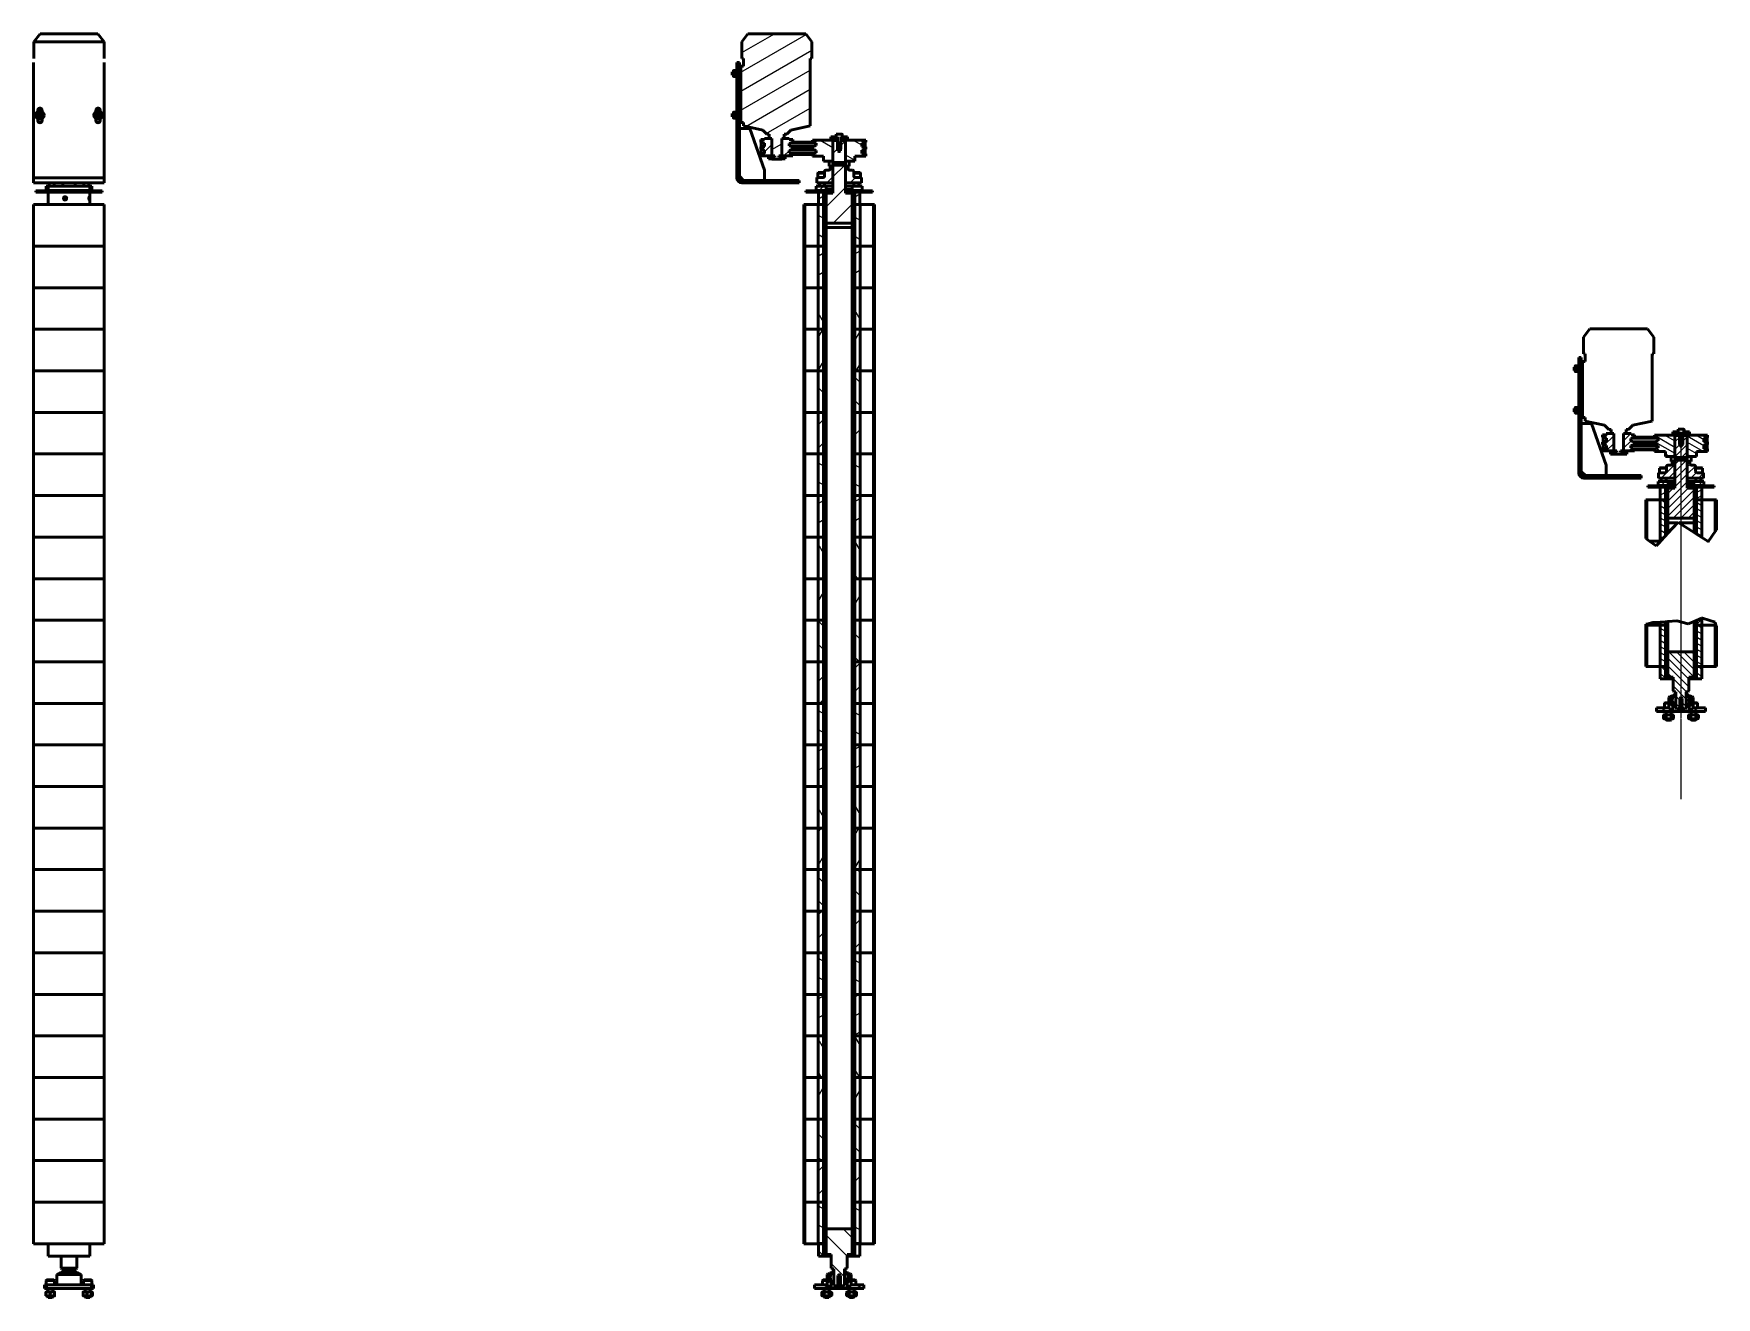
# Model space of a CAD drawing. Header units: millimetres. Extents: x 6662 to 10710, y 10182 to 13222.
import ezdxf

# ---------------------------------------------------------------- set-up
doc = ezdxf.new("R2010")
doc.units = ezdxf.units.MM
doc.linetypes.add('JIS_08_15', pattern=[17.25, 15, -0.75, 0.75, -0.75])
for name, color, linetype, lineweight in [('ハッチング', 20, 'Continuous', 25), ('中心線', 4, 'JIS_08_15', 25), ('外形線', 7, 'Continuous', 50), ('破断線', 3, 'Continuous', 50)]:
    doc.layers.add(name, color=color, linetype=linetype, lineweight=lineweight)
pattern_1 = [(135, (7444.034, 9940.564), (-28.0633, -28.0633), [])]
pattern_2 = [(225, (7444.034, 9940.564), (28.0633, -28.0633), [])]
pattern_3 = [(150, (7444.034, 9940.564), (-19.84375, -34.3704), [])]
pattern_4 = [(210, (7444.034, 9940.564), (19.84375, -34.3704), [])]
pattern_5 = [(120, (7444.034, 9940.564), (-34.3704, -19.84375), [])]
pattern_6 = [(240, (7444.034, 9940.564), (34.3704, -19.84375), [])]
pattern_7 = [(225, (9765.57, 11395.134), (8.98025, -8.98025), [])]
pattern_8 = [(150, (9765.57, 11395.134), (-6.35, -10.99852), [])]
pattern_9 = [(210, (9765.57, 11395.134), (6.35, -10.99852), [])]
pattern_10 = [(240, (9765.57, 11395.134), (10.99852, -6.35), [])]
pattern_11 = [(120, (9765.57, 11395.134), (-10.99852, -6.35), [])]
pattern_12 = [(135, (9770.17, 11303.131), (-8.98025, -8.98025), [])]
pattern_13 = [(225, (9770.17, 11303.131), (8.98025, -8.98025), [])]
pattern_14 = [(150, (9770.17, 11303.131), (-6.35, -10.99852), [])]
pattern_15 = [(240, (9770.17, 11303.131), (10.99852, -6.35), [])]
pattern_16 = [(210, (9770.17, 11303.131), (6.35, -10.99852), [])]

msp = doc.modelspace()

# ---------------------------------------------------------------- hatches: boundary and pattern name
at = {"layer": 'ハッチング'}
h = msp.add_hatch(dxfattribs=at)
h.set_pattern_fill('ANSI31', color=256, scale=317.499997, angle=165, style=0)
h.set_pattern_definition(pattern_4)
h.paths.add_polyline_path([(8519.6, 13221.9), (8380.4, 13221.9), (8365.5, 13201.9), (8365.5, 13161.9), (8369.7, 13161.9), (8369.7, 13143.4), (8363.2, 13143.4), (8363.2, 13008.4), (8369.7, 13008.4), (8369.7, 12999.9), (8416, 12989.9), (8426, 12979.9), (8432, 12979.9), (8432, 12969.9), (8438, 12969.9), (8438, 12919.9), (8462, 12919.9), (8462, 12969.9), (8468, 12969.9), (8468, 12979.9), (8474, 12979.9), (8484, 12989.9), (8530.2, 12999.9), (8530.2, 13161.9), (8534.5, 13161.9), (8534.5, 13201.9)])
h = msp.add_hatch(dxfattribs=at)
h.set_pattern_fill('ANSI31', color=256, scale=317.499997, angle=90, style=0)
h.set_pattern_definition(pattern_1)
h.paths.add_polyline_path([(8366, 12868.7), (8363.7, 12869.2), (8361.8, 12870.5), (8360.5, 12872.4), (8360, 12874.7), (8360, 13152.7), (8354, 13152.7), (8354, 12874.7), (8354.6, 12871), (8356.3, 12867.7), (8358.9, 12865), (8362.3, 12863.3), (8366, 12862.7), (8504, 12862.7), (8504, 12868.7)])
h = msp.add_hatch(dxfattribs=at)
h.set_pattern_fill('ANSI31', color=256, scale=317.499997, angle=180, style=0)
h.set_pattern_definition(pattern_2)
h.paths.add_polyline_path([(8420.6, 12957.9), (8420.6, 12952.4), (8411.6, 12949.4), (8411.6, 12944), (8420.6, 12940.9), (8420.6, 12935.4), (8411.6, 12932.4), (8411.6, 12927.9), (8438, 12927.9), (8438, 12969.9), (8420, 12969.9), (8420, 12966.9), (8411.6, 12966.9), (8411.6, 12961)])
h = msp.add_hatch(dxfattribs=at)
h.set_pattern_fill('ANSI31', color=256, scale=317.499997, angle=180, style=0)
h.set_pattern_definition(pattern_2)
h.paths.add_polyline_path([(8479.4, 12952.4), (8479.4, 12957.9), (8488.4, 12961), (8488.4, 12966.9), (8480, 12966.9), (8480, 12969.9), (8462, 12969.9), (8462, 12927.9), (8488.4, 12927.9), (8488.4, 12932.4), (8479.4, 12935.4), (8479.4, 12940.9), (8488.4, 12944), (8488.4, 12949.4)])
h = msp.add_hatch(dxfattribs=at)
h.set_pattern_fill('ANSI31', color=256, scale=317.499997, angle=105, style=0)
h.set_pattern_definition(pattern_3)
h.paths.add_polyline_path([(8562.5, 12926.9), (8562.5, 12914.9), (8585, 12914.9), (8585, 12965.9), (8536.2, 12965.9), (8536.2, 12960.8), (8545, 12958.1), (8545, 12952.6), (8536.2, 12949.9), (8536.2, 12943.8), (8545, 12941.1), (8545, 12935.6), (8536.2, 12932.9), (8536.2, 12926.9)])
h = msp.add_hatch(dxfattribs=at)
h.set_pattern_fill('ANSI31', color=256, scale=317.499997, angle=180, style=0)
h.set_pattern_definition(pattern_2)
h.paths.add_polyline_path([(8615, 12963.2), (8613, 12965.2), (8606, 12965.2), (8603, 12962.2), (8603, 12940.2), (8600, 12938.5), (8600, 12938.5), (8600, 12938.4), (8600, 12938.4), (8600, 12938.4), (8600, 12938.4), (8600, 12938.4), (8600, 12938.4), (8600, 12938.4), (8600, 12938.4), (8600, 12938.4), (8600, 12938.4), (8600, 12938.4), (8600, 12938.4), (8600, 12938.4), (8600, 12938.4), (8600, 12938.4), (8600, 12938.4), (8600, 12938.4), (8600, 12938.4), (8600, 12938.4), (8600, 12938.5), (8600, 12938.5), (8597, 12940.2), (8597, 12962.2), (8594, 12965.2), (8587, 12965.2), (8585, 12963.2), (8585, 12911.9), (8615, 12911.9)])
h = msp.add_hatch(dxfattribs=at)
h.set_pattern_fill('ANSI31', color=256, scale=317.499997, angle=105, style=0)
h.set_pattern_definition(pattern_3)
h.paths.add_polyline_path([(8637.5, 12914.9), (8637.5, 12926.9), (8663.8, 12926.9), (8663.8, 12932.9), (8655, 12935.6), (8655, 12941.1), (8663.8, 12943.8), (8663.8, 12949.9), (8655, 12952.6), (8655, 12958.1), (8663.8, 12960.8), (8663.8, 12965.9), (8615, 12965.9), (8615, 12914.9)])
h = msp.add_hatch(dxfattribs=at)
h.set_pattern_fill('ANSI31', color=256, scale=317.499997, angle=180, style=0)
h.set_pattern_definition(pattern_2)
h.paths.add_polyline_path([(8578.5, 12897), (8578.1, 12895.4), (8576.9, 12894.2), (8575.2, 12893.7), (8568.2, 12893.7), (8566.6, 12893.3), (8565.4, 12892.1), (8565, 12890.5), (8565, 12879), (8564.6, 12877.4), (8563.4, 12876.2), (8561.7, 12875.7), (8546, 12875.7), (8546, 12862.7), (8585, 12862.7), (8585, 12902.9), (8578.5, 12902.9)])
h = msp.add_hatch(dxfattribs=at)
h.set_pattern_fill('ANSI31', color=256, scale=317.499997, angle=180, style=0)
h.set_pattern_definition(pattern_2)
h.paths.add_polyline_path([(8631.5, 12836.2), (8629.5, 12838.2), (8615, 12838.2), (8615, 12905.9), (8585, 12905.9), (8585, 12838.2), (8570.5, 12838.2), (8568.5, 12836.2), (8568.5, 12766.2), (8631.5, 12766.2)])
h = msp.add_hatch(dxfattribs=at)
h.set_pattern_fill('ANSI31', color=256, scale=317.499997, angle=180, style=0)
h.set_pattern_definition(pattern_2)
h.paths.add_polyline_path([(8624.7, 12893.7), (8623.1, 12894.2), (8621.9, 12895.4), (8621.5, 12897), (8621.5, 12902.9), (8615, 12902.9), (8615, 12862.7), (8654, 12862.7), (8654, 12875.7), (8638.2, 12875.7), (8636.6, 12876.2), (8635.4, 12877.4), (8635, 12879), (8635, 12890.5), (8634.6, 12892.1), (8633.4, 12893.3), (8631.7, 12893.7)])
h = msp.add_hatch(dxfattribs=at)
h.set_pattern_fill('ANSI31', color=256, scale=317.499997, angle=105, style=0)
h.set_pattern_definition(pattern_3)
h.paths.add_polyline_path([(8585, 12840.7), (8585, 12843.7), (8520, 12843.7), (8520, 12840.7)])
h = msp.add_hatch(dxfattribs=at)
h.set_pattern_fill('ANSI31', color=256, scale=317.499997, angle=180, style=0)
h.set_pattern_definition(pattern_2)
h.paths.add_polyline_path([(8569, 12854.7), (8545, 12854.7), (8545, 12844.7), (8580, 12844.7), (8580, 12847.2), (8569, 12847.2)])
h = msp.add_hatch(dxfattribs=at)
h.set_pattern_fill('ANSI31', color=256, scale=317.499997, angle=165, style=0)
h.set_pattern_definition(pattern_4)
h.paths.add_polyline_path([(8562.5, 12810.7), (8562.5, 12840.7), (8550.2, 12840.7), (8550.2, 12810.7)])
h = msp.add_hatch(dxfattribs=at)
h.set_pattern_fill('ANSI31', color=256, scale=317.499997, angle=195, style=0)
h.set_pattern_definition(pattern_6)
h.paths.add_polyline_path([(8568.5, 12827.2), (8568.5, 12838.2), (8562.5, 12838.2), (8562.5, 10285.2), (8568.5, 10285.2), (8568.5, 12755.2), (8568.5, 12755.2), (8568.5, 12827.2)])
h = msp.add_hatch(dxfattribs=at)
h.set_pattern_fill('ANSI31', color=256, scale=317.499997, angle=195, style=0)
h.set_pattern_definition(pattern_6)
h.paths.add_polyline_path([(8631.5, 12838.2), (8631.5, 12827.2), (8631.5, 12827.2), (8631.5, 12755.2), (8631.5, 12755.2), (8631.5, 10285.2), (8637.5, 10285.2), (8637.5, 12838.2)])
h = msp.add_hatch(dxfattribs=at)
h.set_pattern_fill('ANSI31', color=256, scale=317.499997, angle=165, style=0)
h.set_pattern_definition(pattern_4)
h.paths.add_polyline_path([(8637.5, 12840.7), (8637.5, 12810.7), (8649.7, 12810.7), (8649.7, 12840.7)])
h = msp.add_hatch(dxfattribs=at)
h.set_pattern_fill('ANSI31', color=256, scale=317.499997, angle=105, style=0)
h.set_pattern_definition(pattern_3)
h.paths.add_polyline_path([(8515, 12810.7), (8515, 12710.7), (8517.5, 12710.7), (8517.5, 12810.7)])
h = msp.add_hatch(dxfattribs=at)
h.set_pattern_fill('ANSI31', color=256, scale=317.499997, angle=105, style=0)
h.set_pattern_definition(pattern_3)
h.paths.add_polyline_path([(8549.7, 12810.7), (8549.7, 12710.7), (8562.5, 12710.7), (8562.5, 12810.7)])
h = msp.add_hatch(dxfattribs=at)
h.set_pattern_fill('ANSI31', color=256, scale=317.499997, angle=105, style=0)
h.set_pattern_definition(pattern_3)
h.paths.add_polyline_path([(8650.2, 12710.7), (8650.2, 12810.7), (8637.5, 12810.7), (8637.5, 12710.7)])
h = msp.add_hatch(dxfattribs=at)
h.set_pattern_fill('ANSI31', color=256, scale=317.499997, angle=105, style=0)
h.set_pattern_definition(pattern_3)
h.paths.add_polyline_path([(8685, 12710.7), (8685, 12810.7), (8682.5, 12810.7), (8682.5, 12710.7)])
h = msp.add_hatch(dxfattribs=at)
h.set_pattern_fill('ANSI31', color=256, scale=317.499997, angle=165, style=0)
h.set_pattern_definition(pattern_4)
h.paths.add_polyline_path([(8515, 12710.7), (8515, 12610.7), (8517.5, 12610.7), (8517.5, 12710.7)])
h = msp.add_hatch(dxfattribs=at)
h.set_pattern_fill('ANSI31', color=256, scale=317.499997, angle=165, style=0)
h.set_pattern_definition(pattern_4)
h.paths.add_polyline_path([(8549.7, 12710.7), (8549.7, 12610.7), (8562.5, 12610.7), (8562.5, 12710.7)])
h = msp.add_hatch(dxfattribs=at)
h.set_pattern_fill('ANSI31', color=256, scale=317.499997, angle=165, style=0)
h.set_pattern_definition(pattern_4)
h.paths.add_polyline_path([(8650.2, 12610.7), (8650.2, 12710.7), (8637.5, 12710.7), (8637.5, 12610.7)])
h = msp.add_hatch(dxfattribs=at)
h.set_pattern_fill('ANSI31', color=256, scale=317.499997, angle=165, style=0)
h.set_pattern_definition(pattern_4)
h.paths.add_polyline_path([(8685, 12610.7), (8685, 12710.7), (8682.5, 12710.7), (8682.5, 12610.7)])
h = msp.add_hatch(dxfattribs=at)
h.set_pattern_fill('ANSI31', color=256, scale=317.499997, angle=75, style=0)
h.set_pattern_definition(pattern_5)
h.paths.add_polyline_path([(8515, 12610.7), (8515, 12510.7), (8517.5, 12510.7), (8517.5, 12610.7)])
h = msp.add_hatch(dxfattribs=at)
h.set_pattern_fill('ANSI31', color=256, scale=317.499997, angle=75, style=0)
h.set_pattern_definition(pattern_5)
h.paths.add_polyline_path([(8549.7, 12610.7), (8549.7, 12510.7), (8562.5, 12510.7), (8562.5, 12610.7)])
h = msp.add_hatch(dxfattribs=at)
h.set_pattern_fill('ANSI31', color=256, scale=317.499997, angle=75, style=0)
h.set_pattern_definition(pattern_5)
h.paths.add_polyline_path([(8650.2, 12510.7), (8650.2, 12610.7), (8637.5, 12610.7), (8637.5, 12510.7)])
h = msp.add_hatch(dxfattribs=at)
h.set_pattern_fill('ANSI31', color=256, scale=317.499997, angle=75, style=0)
h.set_pattern_definition(pattern_5)
h.paths.add_polyline_path([(8685, 12510.7), (8685, 12610.7), (8682.5, 12610.7), (8682.5, 12510.7)])
h = msp.add_hatch(dxfattribs=at)
h.set_pattern_fill('ANSI31', color=256, scale=317.499997, angle=195, style=0)
h.set_pattern_definition(pattern_6)
h.paths.add_polyline_path([(8515, 12510.7), (8515, 12410.7), (8517.5, 12410.7), (8517.5, 12510.7)])
h = msp.add_hatch(dxfattribs=at)
h.set_pattern_fill('ANSI31', color=256, scale=317.499997, angle=195, style=0)
h.set_pattern_definition(pattern_6)
h.paths.add_polyline_path([(8549.7, 12510.7), (8549.7, 12410.7), (8562.5, 12410.7), (8562.5, 12510.7)])
h = msp.add_hatch(dxfattribs=at)
h.set_pattern_fill('ANSI31', color=256, scale=317.499997, angle=195, style=0)
h.set_pattern_definition(pattern_6)
h.paths.add_polyline_path([(8650.2, 12410.7), (8650.2, 12510.7), (8637.5, 12510.7), (8637.5, 12410.7)])
h = msp.add_hatch(dxfattribs=at)
h.set_pattern_fill('ANSI31', color=256, scale=317.499997, angle=195, style=0)
h.set_pattern_definition(pattern_6)
h.paths.add_polyline_path([(8685, 12410.7), (8685, 12510.7), (8682.5, 12510.7), (8682.5, 12410.7)])
h = msp.add_hatch(dxfattribs=at)
h.set_pattern_fill('ANSI31', color=256, scale=101.59998, angle=90, style=0)
h.set_pattern_definition([(135, (9765.57, 11395.134), (-8.98025, -8.98025), [])])
h.paths.add_polyline_path([(10391, 12158.7), (10388.7, 12159.1), (10386.7, 12160.4), (10385.4, 12162.4), (10385, 12164.7), (10385, 12442.7), (10379, 12442.7), (10379, 12164.7), (10379.5, 12161), (10381.2, 12157.6), (10383.9, 12155), (10387.2, 12153.3), (10391, 12152.7), (10529, 12152.7), (10529, 12158.7)])
h = msp.add_hatch(dxfattribs=at)
h.set_pattern_fill('ANSI31', color=256, scale=317.499997, angle=90, style=0)
h.set_pattern_definition(pattern_1)
h.paths.add_polyline_path([(8515, 12410.7), (8515, 12310.7), (8517.5, 12310.7), (8517.5, 12410.7)])
h = msp.add_hatch(dxfattribs=at)
h.set_pattern_fill('ANSI31', color=256, scale=317.499997, angle=90, style=0)
h.set_pattern_definition(pattern_1)
h.paths.add_polyline_path([(8549.7, 12410.7), (8549.7, 12310.7), (8562.5, 12310.7), (8562.5, 12410.7)])
h = msp.add_hatch(dxfattribs=at)
h.set_pattern_fill('ANSI31', color=256, scale=317.499997, angle=90, style=0)
h.set_pattern_definition(pattern_1)
h.paths.add_polyline_path([(8650.2, 12310.7), (8650.2, 12410.7), (8637.5, 12410.7), (8637.5, 12310.7)])
h = msp.add_hatch(dxfattribs=at)
h.set_pattern_fill('ANSI31', color=256, scale=317.499997, angle=90, style=0)
h.set_pattern_definition(pattern_1)
h.paths.add_polyline_path([(8685, 12310.7), (8685, 12410.7), (8682.5, 12410.7), (8682.5, 12310.7)])
h = msp.add_hatch(dxfattribs=at)
h.set_pattern_fill('ANSI31', color=256, scale=317.499997, angle=180, style=0)
h.set_pattern_definition(pattern_2)
h.paths.add_polyline_path([(8515, 12310.7), (8515, 12210.7), (8517.5, 12210.7), (8517.5, 12310.7)])
h = msp.add_hatch(dxfattribs=at)
h.set_pattern_fill('ANSI31', color=256, scale=317.499997, angle=180, style=0)
h.set_pattern_definition(pattern_2)
h.paths.add_polyline_path([(8549.7, 12310.7), (8549.7, 12210.7), (8562.5, 12210.7), (8562.5, 12310.7)])
h = msp.add_hatch(dxfattribs=at)
h.set_pattern_fill('ANSI31', color=256, scale=317.499997, angle=180, style=0)
h.set_pattern_definition(pattern_2)
h.paths.add_polyline_path([(8650.2, 12210.7), (8650.2, 12310.7), (8637.5, 12310.7), (8637.5, 12210.7)])
h = msp.add_hatch(dxfattribs=at)
h.set_pattern_fill('ANSI31', color=256, scale=317.499997, angle=180, style=0)
h.set_pattern_definition(pattern_2)
h.paths.add_polyline_path([(8685, 12210.7), (8685, 12310.7), (8682.5, 12310.7), (8682.5, 12210.7)])
h = msp.add_hatch(dxfattribs=at)
h.set_pattern_fill('ANSI31', color=256, scale=101.59998, angle=180, style=0)
h.set_pattern_definition(pattern_7)
h.paths.add_polyline_path([(10445.6, 12247.9), (10445.6, 12242.4), (10436.5, 12239.3), (10436.5, 12233.9), (10445.6, 12230.9), (10445.6, 12225.4), (10436.5, 12222.3), (10436.5, 12217.9), (10463, 12217.9), (10463, 12259.9), (10445, 12259.9), (10445, 12256.9), (10436.5, 12256.9), (10436.5, 12250.9)])
h = msp.add_hatch(dxfattribs=at)
h.set_pattern_fill('ANSI31', color=256, scale=101.59998, angle=75, style=0)
h.set_pattern_definition(pattern_11)
h.paths.add_polyline_path([(10437.5, 12237.9), (10438.7, 12237.9), (10445.5, 12240.3), (10445.5, 12248.4), (10438.7, 12250.9), (10437.5, 12250.9)])
h = msp.add_hatch(dxfattribs=at)
h.set_pattern_fill('ANSI31', color=256, scale=101.59998, angle=195, style=0)
h.set_pattern_definition(pattern_10)
h.paths.add_polyline_path([(10437.5, 12220.9), (10438.7, 12220.9), (10445.5, 12223.3), (10445.5, 12231.4), (10438.7, 12233.9), (10437.5, 12233.9)])
h = msp.add_hatch(dxfattribs=at)
h.set_pattern_fill('ANSI31', color=256, scale=101.59998, angle=180, style=0)
h.set_pattern_definition(pattern_7)
h.paths.add_polyline_path([(10504.3, 12242.4), (10504.3, 12247.9), (10513.4, 12250.9), (10513.4, 12256.9), (10505, 12256.9), (10505, 12259.9), (10487, 12259.9), (10487, 12217.9), (10513.4, 12217.9), (10513.4, 12222.3), (10504.3, 12225.4), (10504.3, 12230.9), (10513.4, 12233.9), (10513.4, 12239.3)])
h = msp.add_hatch(dxfattribs=at)
h.set_pattern_fill('ANSI31', color=256, scale=101.59998, angle=105, style=0)
h.set_pattern_definition(pattern_8)
h.paths.add_polyline_path([(10587.5, 12216.9), (10587.5, 12204.9), (10610, 12204.9), (10610, 12255.9), (10561.1, 12255.9), (10561.1, 12250.7), (10570, 12248.1), (10570, 12242.6), (10561.1, 12239.9), (10561.1, 12233.7), (10570, 12231.1), (10570, 12225.6), (10561.1, 12222.9), (10561.1, 12216.9)])
h = msp.add_hatch(dxfattribs=at)
h.set_pattern_fill('ANSI31', color=256, scale=101.59998, angle=195, style=0)
h.set_pattern_definition(pattern_10)
h.paths.add_polyline_path([(10609.5, 12256.4), (10609.5, 12260.7), (10620.5, 12260.7), (10620.5, 12263.7), (10605, 12263.7), (10605, 12256.4)])
h = msp.add_hatch(dxfattribs=at)
h.set_pattern_fill('ANSI31', color=256, scale=101.59998, angle=180, style=0)
h.set_pattern_definition(pattern_7)
h.paths.add_polyline_path([(10640, 12253.2), (10638, 12255.2), (10631, 12255.2), (10628, 12252.2), (10628, 12230.2), (10625, 12228.4), (10625, 12228.4), (10625, 12228.4), (10625, 12228.4), (10625, 12228.4), (10625, 12228.4), (10625, 12228.4), (10625, 12228.4), (10625, 12228.4), (10624.9, 12228.4), (10624.9, 12228.4), (10624.9, 12228.4), (10624.9, 12228.4), (10624.9, 12228.4), (10624.9, 12228.4), (10624.9, 12228.4), (10624.9, 12228.4), (10624.9, 12228.4), (10624.9, 12228.4), (10624.9, 12228.4), (10624.9, 12228.4), (10624.9, 12228.4), (10624.9, 12228.4), (10622, 12230.2), (10622, 12252.2), (10619, 12255.2), (10612, 12255.2), (10610, 12253.2), (10610, 12201.9), (10640, 12201.9)])
h = msp.add_hatch(dxfattribs=at)
h.set_pattern_fill('ANSI31', color=256, scale=101.59998, angle=195, style=0)
h.set_pattern_definition(pattern_10)
h.paths.add_polyline_path([(10640.5, 12260.7), (10640.5, 12256.4), (10645, 12256.4), (10645, 12263.7), (10629.5, 12263.7), (10629.5, 12260.7)])
h = msp.add_hatch(dxfattribs=at)
h.set_pattern_fill('ANSI31', color=256, scale=101.59998, angle=105, style=0)
h.set_pattern_definition(pattern_8)
h.paths.add_polyline_path([(10662.5, 12204.9), (10662.5, 12216.9), (10688.8, 12216.9), (10688.8, 12222.9), (10680, 12225.6), (10680, 12231.1), (10688.8, 12233.7), (10688.8, 12239.9), (10680, 12242.6), (10680, 12248.1), (10688.8, 12250.7), (10688.8, 12255.9), (10640, 12255.9), (10640, 12204.9)])
h = msp.add_hatch(dxfattribs=at)
h.set_pattern_fill('ANSI31', color=256, scale=101.59998, angle=75, style=0)
h.set_pattern_definition(pattern_11)
h.paths.add_polyline_path([(10687.7, 12237.9), (10687.7, 12250.9), (10686.5, 12250.9), (10679.7, 12248.4), (10679.7, 12240.3), (10686.5, 12237.9)])
h = msp.add_hatch(dxfattribs=at)
h.set_pattern_fill('ANSI31', color=256, scale=101.59998, angle=195, style=0)
h.set_pattern_definition(pattern_10)
h.paths.add_polyline_path([(10687.7, 12220.9), (10687.7, 12233.9), (10686.5, 12233.9), (10679.7, 12231.4), (10679.7, 12223.3), (10686.5, 12220.9)])
h = msp.add_hatch(dxfattribs=at)
h.set_pattern_fill('ANSI31', color=256, scale=317.499997, angle=105, style=0)
h.set_pattern_definition(pattern_3)
h.paths.add_polyline_path([(8515, 12210.7), (8515, 12110.7), (8517.5, 12110.7), (8517.5, 12210.7)])
h = msp.add_hatch(dxfattribs=at)
h.set_pattern_fill('ANSI31', color=256, scale=317.499997, angle=105, style=0)
h.set_pattern_definition(pattern_3)
h.paths.add_polyline_path([(8549.7, 12210.7), (8549.7, 12110.7), (8562.5, 12110.7), (8562.5, 12210.7)])
h = msp.add_hatch(dxfattribs=at)
h.set_pattern_fill('ANSI31', color=256, scale=317.499997, angle=105, style=0)
h.set_pattern_definition(pattern_3)
h.paths.add_polyline_path([(8650.2, 12110.7), (8650.2, 12210.7), (8637.5, 12210.7), (8637.5, 12110.7)])
h = msp.add_hatch(dxfattribs=at)
h.set_pattern_fill('ANSI31', color=256, scale=317.499997, angle=105, style=0)
h.set_pattern_definition(pattern_3)
h.paths.add_polyline_path([(8685, 12110.7), (8685, 12210.7), (8682.5, 12210.7), (8682.5, 12110.7)])
h = msp.add_hatch(dxfattribs=at)
h.set_pattern_fill('ANSI31', color=256, scale=101.59998, angle=165, style=0)
h.set_pattern_definition(pattern_9)
h.paths.add_polyline_path([(10490.5, 12214.9), (10490.5, 12210.6), (10495, 12210.6), (10495, 12217.9), (10479.5, 12217.9), (10479.5, 12214.9)])
h = msp.add_hatch(dxfattribs=at)
h.set_pattern_fill('ANSI31', color=256, scale=101.59998, angle=180, style=0)
h.set_pattern_definition(pattern_7)
h.paths.add_polyline_path([(10603.5, 12186.9), (10603, 12185.3), (10601.8, 12184.1), (10600.2, 12183.7), (10593.2, 12183.7), (10591.6, 12183.3), (10590.4, 12182.1), (10590, 12180.4), (10590, 12168.9), (10589.5, 12167.3), (10588.3, 12166.1), (10586.7, 12165.7), (10571, 12165.7), (10571, 12152.7), (10610, 12152.7), (10610, 12192.9), (10603.5, 12192.9)])
h = msp.add_hatch(dxfattribs=at)
h.set_pattern_fill('ANSI31', color=256, scale=101.59998, angle=180, style=0)
h.set_pattern_definition(pattern_7)
h.paths.add_polyline_path([(10656.5, 12126.2), (10654.5, 12128.2), (10640, 12128.2), (10640, 12195.9), (10610, 12195.9), (10610, 12128.2), (10595.5, 12128.2), (10593.5, 12126.2), (10593.5, 12056.2), (10656.5, 12056.2)])
h = msp.add_hatch(dxfattribs=at)
h.set_pattern_fill('ANSI31', color=256, scale=101.59998, angle=180, style=0)
h.set_pattern_definition(pattern_7)
h.paths.add_polyline_path([(10649.7, 12183.7), (10648.1, 12184.1), (10646.9, 12185.3), (10646.5, 12186.9), (10646.5, 12192.9), (10640, 12192.9), (10640, 12152.7), (10679, 12152.7), (10679, 12165.7), (10663.2, 12165.7), (10661.6, 12166.1), (10660.4, 12167.3), (10660, 12168.9), (10660, 12180.4), (10659.5, 12182.1), (10658.3, 12183.3), (10656.7, 12183.7)])
h = msp.add_hatch(dxfattribs=at)
h.set_pattern_fill('ANSI31', color=256, scale=101.59998, angle=180, style=0)
h.set_pattern_definition(pattern_7)
h.paths.add_polyline_path([(10594, 12144.7), (10570, 12144.7), (10570, 12134.7), (10605, 12134.7), (10605, 12137.2), (10594, 12137.2)])
h = msp.add_hatch(dxfattribs=at)
h.set_pattern_fill('ANSI31', color=256, scale=101.59998, angle=180, style=0)
h.set_pattern_definition(pattern_7)
h.paths.add_polyline_path([(10680, 12144.7), (10656, 12144.7), (10656, 12137.2), (10645, 12137.2), (10645, 12134.7), (10680, 12134.7)])
h = msp.add_hatch(dxfattribs=at)
h.set_pattern_fill('ANSI31', color=256, scale=317.499997, angle=165, style=0)
h.set_pattern_definition(pattern_4)
h.paths.add_polyline_path([(8515, 12110.7), (8515, 12010.7), (8517.5, 12010.7), (8517.5, 12110.7)])
h = msp.add_hatch(dxfattribs=at)
h.set_pattern_fill('ANSI31', color=256, scale=317.499997, angle=165, style=0)
h.set_pattern_definition(pattern_4)
h.paths.add_polyline_path([(8549.7, 12110.7), (8549.7, 12010.7), (8562.5, 12010.7), (8562.5, 12110.7)])
h = msp.add_hatch(dxfattribs=at)
h.set_pattern_fill('ANSI31', color=256, scale=317.499997, angle=165, style=0)
h.set_pattern_definition(pattern_4)
h.paths.add_polyline_path([(8650.2, 12010.7), (8650.2, 12110.7), (8637.5, 12110.7), (8637.5, 12010.7)])
h = msp.add_hatch(dxfattribs=at)
h.set_pattern_fill('ANSI31', color=256, scale=317.499997, angle=165, style=0)
h.set_pattern_definition(pattern_4)
h.paths.add_polyline_path([(8685, 12010.7), (8685, 12110.7), (8682.5, 12110.7), (8682.5, 12010.7)])
h = msp.add_hatch(dxfattribs=at)
h.set_pattern_fill('ANSI31', color=256, scale=101.59998, angle=105, style=0)
h.set_pattern_definition(pattern_8)
h.paths.add_polyline_path([(10610, 12130.7), (10610, 12133.7), (10545, 12133.7), (10545, 12130.7)])
h = msp.add_hatch(dxfattribs=at)
h.set_pattern_fill('ANSI31', color=256, scale=101.59998, angle=165, style=0)
h.set_pattern_definition(pattern_9)
h.paths.add_polyline_path([(10587.5, 12100.7), (10587.5, 12130.7), (10575.2, 12130.7), (10575.2, 12100.7)])
h = msp.add_hatch(dxfattribs=at)
h.set_pattern_fill('ANSI31', color=256, scale=101.59998, angle=195, style=0)
h.set_pattern_definition(pattern_10)
h.paths.add_polyline_path([(10587.5, 12013.5), (10593.5, 12020), (10593.5, 12045.2), (10593.4, 12045.2), (10593.4, 12117.2), (10593.5, 12117.2), (10593.5, 12128.2), (10587.5, 12128.2)])
h = msp.add_hatch(dxfattribs=at)
h.set_pattern_fill('ANSI31', color=256, scale=101.59998, angle=105, style=0)
h.set_pattern_definition(pattern_8)
h.paths.add_polyline_path([(10640, 12133.7), (10640, 12130.7), (10705, 12130.7), (10705, 12133.7)])
h = msp.add_hatch(dxfattribs=at)
h.set_pattern_fill('ANSI31', color=256, scale=101.59998, angle=195, style=0)
h.set_pattern_definition(pattern_10)
h.paths.add_polyline_path([(10656.5, 12021.7), (10662.5, 12017.8), (10662.5, 12128.2), (10656.5, 12128.2), (10656.5, 12117.2), (10656.5, 12117.2), (10656.5, 12045.2), (10656.5, 12045.2)])
h = msp.add_hatch(dxfattribs=at)
h.set_pattern_fill('ANSI31', color=256, scale=101.59998, angle=165, style=0)
h.set_pattern_definition(pattern_9)
h.paths.add_polyline_path([(10662.5, 12130.7), (10662.5, 12100.7), (10674.7, 12100.7), (10674.7, 12130.7)])
h = msp.add_hatch(dxfattribs=at)
h.set_pattern_fill('ANSI31', color=256, scale=101.59998, angle=105, style=0)
h.set_pattern_definition(pattern_8)
h.paths.add_polyline_path([(10540, 12007.3), (10542.5, 12005.5), (10542.5, 12100.7), (10540, 12100.7)])
h = msp.add_hatch(dxfattribs=at)
h.set_pattern_fill('ANSI31', color=256, scale=101.59998, angle=105, style=0)
h.set_pattern_definition(pattern_8)
h.paths.add_polyline_path([(10575.7, 12000.7), (10587.5, 12013.5), (10587.5, 12100.7), (10574.7, 12100.7), (10574.7, 12000.7)])
h = msp.add_hatch(dxfattribs=at)
h.set_pattern_fill('ANSI31', color=256, scale=101.59998, angle=105, style=0)
h.set_pattern_definition(pattern_8)
h.paths.add_polyline_path([(10662.5, 12017.8), (10675.2, 12009.7), (10675.2, 12100.7), (10662.5, 12100.7)])
h = msp.add_hatch(dxfattribs=at)
h.set_pattern_fill('ANSI31', color=256, scale=101.59998, angle=105, style=0)
h.set_pattern_definition(pattern_8)
h.paths.add_polyline_path([(10707.5, 12024.5), (10710, 12028.1), (10710, 12100.7), (10707.5, 12100.7)])
h = msp.add_hatch(dxfattribs=at)
h.set_pattern_fill('ANSI31', color=256, scale=317.499997, angle=75, style=0)
h.set_pattern_definition(pattern_5)
h.paths.add_polyline_path([(8515, 12010.7), (8515, 11910.7), (8517.5, 11910.7), (8517.5, 12010.7)])
h = msp.add_hatch(dxfattribs=at)
h.set_pattern_fill('ANSI31', color=256, scale=317.499997, angle=75, style=0)
h.set_pattern_definition(pattern_5)
h.paths.add_polyline_path([(8549.7, 12010.7), (8549.7, 11910.7), (8562.5, 11910.7), (8562.5, 12010.7)])
h = msp.add_hatch(dxfattribs=at)
h.set_pattern_fill('ANSI31', color=256, scale=317.499997, angle=75, style=0)
h.set_pattern_definition(pattern_5)
h.paths.add_polyline_path([(8650.2, 11910.7), (8650.2, 12010.7), (8637.5, 12010.7), (8637.5, 11910.7)])
h = msp.add_hatch(dxfattribs=at)
h.set_pattern_fill('ANSI31', color=256, scale=317.499997, angle=75, style=0)
h.set_pattern_definition(pattern_5)
h.paths.add_polyline_path([(8685, 11910.7), (8685, 12010.7), (8682.5, 12010.7), (8682.5, 11910.7)])
h = msp.add_hatch(dxfattribs=at)
h.set_pattern_fill('ANSI31', color=256, scale=317.499997, angle=195, style=0)
h.set_pattern_definition(pattern_6)
h.paths.add_polyline_path([(8515, 11910.7), (8515, 11810.7), (8517.5, 11810.7), (8517.5, 11910.7)])
h = msp.add_hatch(dxfattribs=at)
h.set_pattern_fill('ANSI31', color=256, scale=317.499997, angle=195, style=0)
h.set_pattern_definition(pattern_6)
h.paths.add_polyline_path([(8549.7, 11910.7), (8549.7, 11810.7), (8562.5, 11810.7), (8562.5, 11910.7)])
h = msp.add_hatch(dxfattribs=at)
h.set_pattern_fill('ANSI31', color=256, scale=317.499997, angle=195, style=0)
h.set_pattern_definition(pattern_6)
h.paths.add_polyline_path([(8650.2, 11810.7), (8650.2, 11910.7), (8637.5, 11910.7), (8637.5, 11810.7)])
h = msp.add_hatch(dxfattribs=at)
h.set_pattern_fill('ANSI31', color=256, scale=317.499997, angle=195, style=0)
h.set_pattern_definition(pattern_6)
h.paths.add_polyline_path([(8685, 11810.7), (8685, 11910.7), (8682.5, 11910.7), (8682.5, 11810.7)])
h = msp.add_hatch(dxfattribs=at)
h.set_pattern_fill('ANSI31', color=256, scale=317.499997, angle=90, style=0)
h.set_pattern_definition(pattern_1)
h.paths.add_polyline_path([(8515, 11810.7), (8515, 11710.7), (8517.5, 11710.7), (8517.5, 11810.7)])
h = msp.add_hatch(dxfattribs=at)
h.set_pattern_fill('ANSI31', color=256, scale=317.499997, angle=90, style=0)
h.set_pattern_definition(pattern_1)
h.paths.add_polyline_path([(8549.7, 11810.7), (8549.7, 11710.7), (8562.5, 11710.7), (8562.5, 11810.7)])
h = msp.add_hatch(dxfattribs=at)
h.set_pattern_fill('ANSI31', color=256, scale=317.499997, angle=90, style=0)
h.set_pattern_definition(pattern_1)
h.paths.add_polyline_path([(8650.2, 11710.7), (8650.2, 11810.7), (8637.5, 11810.7), (8637.5, 11710.7)])
h = msp.add_hatch(dxfattribs=at)
h.set_pattern_fill('ANSI31', color=256, scale=317.499997, angle=90, style=0)
h.set_pattern_definition(pattern_1)
h.paths.add_polyline_path([(8685, 11710.7), (8685, 11810.7), (8682.5, 11810.7), (8682.5, 11710.7)])
h = msp.add_hatch(dxfattribs=at)
h.set_pattern_fill('ANSI31', color=256, scale=101.599979, angle=105, style=0)
h.set_pattern_definition(pattern_14)
h.paths.add_polyline_path([(10540, 11799.2), (10540, 11699.2), (10542.5, 11699.2), (10542.5, 11799.2)])
h = msp.add_hatch(dxfattribs=at)
h.set_pattern_fill('ANSI31', color=256, scale=101.599979, angle=180, style=0)
h.set_pattern_definition(pattern_13)
h.paths.add_polyline_path([(10586.6, 11806.9), (10574.7, 11806.3), (10574.7, 11799.2), (10587.5, 11799.2), (10587.5, 11807)])
h = msp.add_hatch(dxfattribs=at)
h.set_pattern_fill('ANSI31', color=256, scale=101.599979, angle=105, style=0)
h.set_pattern_definition(pattern_14)
h.paths.add_polyline_path([(10574.7, 11799.2), (10574.7, 11699.2), (10587.5, 11699.2), (10587.5, 11799.2)])
h = msp.add_hatch(dxfattribs=at)
h.set_pattern_fill('ANSI31', color=256, scale=101.599979, angle=195, style=0)
h.set_pattern_definition(pattern_15)
h.paths.add_polyline_path([(10593.5, 11807.6), (10587.5, 11807), (10587.5, 11673.7), (10593.5, 11673.7)])
h = msp.add_hatch(dxfattribs=at)
h.set_pattern_fill('ANSI31', color=256, scale=101.599979, angle=195, style=0)
h.set_pattern_definition(pattern_15)
h.paths.add_polyline_path([(10662.5, 11810.3), (10656.5, 11807.9), (10656.5, 11673.7), (10662.5, 11673.7)])
h = msp.add_hatch(dxfattribs=at)
h.set_pattern_fill('ANSI31', color=256, scale=101.599979, angle=180, style=0)
h.set_pattern_definition(pattern_13)
h.paths.add_polyline_path([(10675.2, 11815.4), (10662.5, 11810.3), (10662.5, 11799.2), (10675.2, 11799.2)])
h = msp.add_hatch(dxfattribs=at)
h.set_pattern_fill('ANSI31', color=256, scale=101.599979, angle=105, style=0)
h.set_pattern_definition(pattern_14)
h.paths.add_polyline_path([(10675.2, 11699.2), (10675.2, 11799.2), (10662.5, 11799.2), (10662.5, 11699.2)])
h = msp.add_hatch(dxfattribs=at)
h.set_pattern_fill('ANSI31', color=256, scale=101.599979, angle=105, style=0)
h.set_pattern_definition(pattern_14)
h.paths.add_polyline_path([(10710, 11794.8), (10708.8, 11799.2), (10707.5, 11799.2), (10707.5, 11699.2), (10710, 11699.2)])
h = msp.add_hatch(dxfattribs=at)
h.set_pattern_fill('ANSI31', color=256, scale=317.499997, angle=180, style=0)
h.set_pattern_definition(pattern_2)
h.paths.add_polyline_path([(8515, 11710.7), (8515, 11610.7), (8517.5, 11610.7), (8517.5, 11710.7)])
h = msp.add_hatch(dxfattribs=at)
h.set_pattern_fill('ANSI31', color=256, scale=317.499997, angle=180, style=0)
h.set_pattern_definition(pattern_2)
h.paths.add_polyline_path([(8549.7, 11710.7), (8549.7, 11610.7), (8562.5, 11610.7), (8562.5, 11710.7)])
h = msp.add_hatch(dxfattribs=at)
h.set_pattern_fill('ANSI31', color=256, scale=317.499997, angle=180, style=0)
h.set_pattern_definition(pattern_2)
h.paths.add_polyline_path([(8650.2, 11610.7), (8650.2, 11710.7), (8637.5, 11710.7), (8637.5, 11610.7)])
h = msp.add_hatch(dxfattribs=at)
h.set_pattern_fill('ANSI31', color=256, scale=317.499997, angle=180, style=0)
h.set_pattern_definition(pattern_2)
h.paths.add_polyline_path([(8685, 11610.7), (8685, 11710.7), (8682.5, 11710.7), (8682.5, 11610.7)])
h = msp.add_hatch(dxfattribs=at)
h.set_pattern_fill('ANSI31', color=256, scale=101.599979, angle=90, style=0)
h.set_pattern_definition(pattern_12)
h.paths.add_polyline_path([(10612.5, 11599.7), (10614.5, 11597.7), (10619, 11597.7), (10622, 11600.7), (10622, 11622.7), (10624.9, 11624.5), (10624.9, 11624.5), (10624.9, 11624.5), (10624.9, 11624.5), (10624.9, 11624.5), (10624.9, 11624.5), (10624.9, 11624.5), (10624.9, 11624.5), (10624.9, 11624.5), (10624.9, 11624.5), (10624.9, 11624.5), (10624.9, 11624.5), (10624.9, 11624.5), (10624.9, 11624.5), (10625, 11624.5), (10625, 11624.5), (10625, 11624.5), (10625, 11624.5), (10625, 11624.5), (10625, 11624.5), (10625, 11624.5), (10625, 11624.5), (10625, 11624.5), (10628, 11622.7), (10628, 11600.7), (10631, 11597.7), (10635.5, 11597.7), (10637.5, 11599.7), (10637.5, 11638.7), (10642, 11638.7), (10644, 11640.7), (10644, 11673.7), (10654.5, 11673.7), (10656.5, 11675.7), (10656.5, 11734.7), (10593.5, 11734.7), (10593.5, 11675.7), (10595.5, 11673.7), (10606, 11673.7), (10606, 11640.7), (10608, 11638.7), (10612.5, 11638.7)])
h = msp.add_hatch(dxfattribs=at)
h.set_pattern_fill('ANSI31', color=256, scale=101.599979, angle=90, style=0)
h.set_pattern_definition(pattern_12)
h.paths.add_polyline_path([(10662.5, 11699.7), (10662.5, 11669.7), (10674.7, 11669.7), (10674.7, 11699.7)])
h = msp.add_hatch(dxfattribs=at)
h.set_pattern_fill('ANSI31', color=256, scale=101.599979, angle=165, style=0)
h.set_pattern_definition(pattern_16)
h.paths.add_polyline_path([(10598, 11627.2), (10596, 11625.2), (10596, 11600.2), (10599, 11600.2), (10599, 11594.2), (10601, 11592.2), (10605.5, 11592.2), (10605.5, 11607.2), (10601.5, 11607.2), (10601.5, 11627.2)])
h = msp.add_hatch(dxfattribs=at)
h.set_pattern_fill('ANSI31', color=256, scale=101.599979, angle=195, style=0)
h.set_pattern_definition(pattern_15)
h.paths.add_polyline_path([(10612, 11602.7), (10612.5, 11603.2), (10612.5, 11633.7), (10610.2, 11633.7), (10607, 11629.9), (10604.8, 11625.5), (10603.7, 11620.7), (10603.7, 11615.8), (10604.8, 11610.9), (10607, 11606.5), (10610.2, 11602.7)])
h = msp.add_hatch(dxfattribs=at)
h.set_pattern_fill('ANSI31', color=256, scale=101.599979, angle=195, style=0)
h.set_pattern_definition(pattern_15)
h.paths.add_polyline_path([(10637.5, 11603.2), (10638, 11602.7), (10639.7, 11602.7), (10642.9, 11606.5), (10645.1, 11610.9), (10646.2, 11615.8), (10646.2, 11620.7), (10645.1, 11625.5), (10642.9, 11629.9), (10639.7, 11633.7), (10637.5, 11633.7)])
h = msp.add_hatch(dxfattribs=at)
h.set_pattern_fill('ANSI31', color=256, scale=101.599979, angle=165, style=0)
h.set_pattern_definition(pattern_16)
h.paths.add_polyline_path([(10654, 11625.2), (10652, 11627.2), (10648.5, 11627.2), (10648.5, 11607.2), (10644.5, 11607.2), (10644.5, 11592.2), (10649, 11592.2), (10651, 11594.2), (10651, 11600.2), (10654, 11600.2)])
h = msp.add_hatch(dxfattribs=at)
h.set_pattern_fill('ANSI31', color=256, scale=317.499997, angle=105, style=0)
h.set_pattern_definition(pattern_3)
h.paths.add_polyline_path([(8515, 11610.7), (8515, 11510.7), (8517.5, 11510.7), (8517.5, 11610.7)])
h = msp.add_hatch(dxfattribs=at)
h.set_pattern_fill('ANSI31', color=256, scale=317.499997, angle=105, style=0)
h.set_pattern_definition(pattern_3)
h.paths.add_polyline_path([(8549.7, 11610.7), (8549.7, 11510.7), (8562.5, 11510.7), (8562.5, 11610.7)])
h = msp.add_hatch(dxfattribs=at)
h.set_pattern_fill('ANSI31', color=256, scale=317.499997, angle=105, style=0)
h.set_pattern_definition(pattern_3)
h.paths.add_polyline_path([(8650.2, 11510.7), (8650.2, 11610.7), (8637.5, 11610.7), (8637.5, 11510.7)])
h = msp.add_hatch(dxfattribs=at)
h.set_pattern_fill('ANSI31', color=256, scale=317.499997, angle=105, style=0)
h.set_pattern_definition(pattern_3)
h.paths.add_polyline_path([(8685, 11510.7), (8685, 11610.7), (8682.5, 11610.7), (8682.5, 11510.7)])
h = msp.add_hatch(dxfattribs=at)
h.set_pattern_fill('ANSI31', color=256, scale=101.599979, angle=105, style=0)
h.set_pattern_definition(pattern_14)
h.paths.add_polyline_path([(10566, 11591.2), (10597, 11591.2), (10599, 11593.2), (10599, 11600.2), (10566, 11600.2)])
h = msp.add_hatch(dxfattribs=at)
h.set_pattern_fill('ANSI31', color=256, scale=101.599979, angle=105, style=0)
h.set_pattern_definition(pattern_14)
h.paths.add_polyline_path([(10684, 11591.2), (10684, 11600.2), (10651, 11600.2), (10651, 11593.2), (10653, 11591.2)])
h = msp.add_hatch(dxfattribs=at)
h.set_pattern_fill('ANSI31', color=256, scale=317.499997, angle=165, style=0)
h.set_pattern_definition(pattern_4)
h.paths.add_polyline_path([(8515, 11510.7), (8515, 11410.7), (8517.5, 11410.7), (8517.5, 11510.7)])
h = msp.add_hatch(dxfattribs=at)
h.set_pattern_fill('ANSI31', color=256, scale=317.499997, angle=165, style=0)
h.set_pattern_definition(pattern_4)
h.paths.add_polyline_path([(8549.7, 11510.7), (8549.7, 11410.7), (8562.5, 11410.7), (8562.5, 11510.7)])
h = msp.add_hatch(dxfattribs=at)
h.set_pattern_fill('ANSI31', color=256, scale=317.499997, angle=165, style=0)
h.set_pattern_definition(pattern_4)
h.paths.add_polyline_path([(8650.2, 11410.7), (8650.2, 11510.7), (8637.5, 11510.7), (8637.5, 11410.7)])
h = msp.add_hatch(dxfattribs=at)
h.set_pattern_fill('ANSI31', color=256, scale=317.499997, angle=165, style=0)
h.set_pattern_definition(pattern_4)
h.paths.add_polyline_path([(8685, 11410.7), (8685, 11510.7), (8682.5, 11510.7), (8682.5, 11410.7)])
h = msp.add_hatch(dxfattribs=at)
h.set_pattern_fill('ANSI31', color=256, scale=317.499997, angle=75, style=0)
h.set_pattern_definition(pattern_5)
h.paths.add_polyline_path([(8515, 11410.7), (8515, 11310.7), (8517.5, 11310.7), (8517.5, 11410.7)])
h = msp.add_hatch(dxfattribs=at)
h.set_pattern_fill('ANSI31', color=256, scale=317.499997, angle=75, style=0)
h.set_pattern_definition(pattern_5)
h.paths.add_polyline_path([(8549.7, 11410.7), (8549.7, 11310.7), (8562.5, 11310.7), (8562.5, 11410.7)])
h = msp.add_hatch(dxfattribs=at)
h.set_pattern_fill('ANSI31', color=256, scale=317.499997, angle=75, style=0)
h.set_pattern_definition(pattern_5)
h.paths.add_polyline_path([(8650.2, 11310.7), (8650.2, 11410.7), (8637.5, 11410.7), (8637.5, 11310.7)])
h = msp.add_hatch(dxfattribs=at)
h.set_pattern_fill('ANSI31', color=256, scale=317.499997, angle=75, style=0)
h.set_pattern_definition(pattern_5)
h.paths.add_polyline_path([(8685, 11310.7), (8685, 11410.7), (8682.5, 11410.7), (8682.5, 11310.7)])
h = msp.add_hatch(dxfattribs=at)
h.set_pattern_fill('ANSI31', color=256, scale=317.499997, angle=195, style=0)
h.set_pattern_definition(pattern_6)
h.paths.add_polyline_path([(8515, 11310.7), (8515, 11210.7), (8517.5, 11210.7), (8517.5, 11310.7)])
h = msp.add_hatch(dxfattribs=at)
h.set_pattern_fill('ANSI31', color=256, scale=317.499997, angle=195, style=0)
h.set_pattern_definition(pattern_6)
h.paths.add_polyline_path([(8549.7, 11310.7), (8549.7, 11210.7), (8562.5, 11210.7), (8562.5, 11310.7)])
h = msp.add_hatch(dxfattribs=at)
h.set_pattern_fill('ANSI31', color=256, scale=317.499997, angle=195, style=0)
h.set_pattern_definition(pattern_6)
h.paths.add_polyline_path([(8650.2, 11210.7), (8650.2, 11310.7), (8637.5, 11310.7), (8637.5, 11210.7)])
h = msp.add_hatch(dxfattribs=at)
h.set_pattern_fill('ANSI31', color=256, scale=317.499997, angle=195, style=0)
h.set_pattern_definition(pattern_6)
h.paths.add_polyline_path([(8685, 11210.7), (8685, 11310.7), (8682.5, 11310.7), (8682.5, 11210.7)])
h = msp.add_hatch(dxfattribs=at)
h.set_pattern_fill('ANSI31', color=256, scale=317.499997, angle=90, style=0)
h.set_pattern_definition(pattern_1)
h.paths.add_polyline_path([(8515, 11210.7), (8515, 11110.7), (8517.5, 11110.7), (8517.5, 11210.7)])
h = msp.add_hatch(dxfattribs=at)
h.set_pattern_fill('ANSI31', color=256, scale=317.499997, angle=90, style=0)
h.set_pattern_definition(pattern_1)
h.paths.add_polyline_path([(8549.7, 11210.7), (8549.7, 11110.7), (8562.5, 11110.7), (8562.5, 11210.7)])
h = msp.add_hatch(dxfattribs=at)
h.set_pattern_fill('ANSI31', color=256, scale=317.499997, angle=90, style=0)
h.set_pattern_definition(pattern_1)
h.paths.add_polyline_path([(8650.2, 11110.7), (8650.2, 11210.7), (8637.5, 11210.7), (8637.5, 11110.7)])
h = msp.add_hatch(dxfattribs=at)
h.set_pattern_fill('ANSI31', color=256, scale=317.499997, angle=90, style=0)
h.set_pattern_definition(pattern_1)
h.paths.add_polyline_path([(8685, 11110.7), (8685, 11210.7), (8682.5, 11210.7), (8682.5, 11110.7)])
h = msp.add_hatch(dxfattribs=at)
h.set_pattern_fill('ANSI31', color=256, scale=317.499997, angle=180, style=0)
h.set_pattern_definition(pattern_2)
h.paths.add_polyline_path([(8515, 11110.7), (8515, 11010.7), (8517.5, 11010.7), (8517.5, 11110.7)])
h = msp.add_hatch(dxfattribs=at)
h.set_pattern_fill('ANSI31', color=256, scale=317.499997, angle=180, style=0)
h.set_pattern_definition(pattern_2)
h.paths.add_polyline_path([(8549.7, 11110.7), (8549.7, 11010.7), (8562.5, 11010.7), (8562.5, 11110.7)])
h = msp.add_hatch(dxfattribs=at)
h.set_pattern_fill('ANSI31', color=256, scale=317.499997, angle=180, style=0)
h.set_pattern_definition(pattern_2)
h.paths.add_polyline_path([(8650.2, 11010.7), (8650.2, 11110.7), (8637.5, 11110.7), (8637.5, 11010.7)])
h = msp.add_hatch(dxfattribs=at)
h.set_pattern_fill('ANSI31', color=256, scale=317.499997, angle=180, style=0)
h.set_pattern_definition(pattern_2)
h.paths.add_polyline_path([(8685, 11010.7), (8685, 11110.7), (8682.5, 11110.7), (8682.5, 11010.7)])
h = msp.add_hatch(dxfattribs=at)
h.set_pattern_fill('ANSI31', color=256, scale=317.499997, angle=105, style=0)
h.set_pattern_definition(pattern_3)
h.paths.add_polyline_path([(8515, 11010.7), (8515, 10910.7), (8517.5, 10910.7), (8517.5, 11010.7)])
h = msp.add_hatch(dxfattribs=at)
h.set_pattern_fill('ANSI31', color=256, scale=317.499997, angle=105, style=0)
h.set_pattern_definition(pattern_3)
h.paths.add_polyline_path([(8549.7, 11010.7), (8549.7, 10910.7), (8562.5, 10910.7), (8562.5, 11010.7)])
h = msp.add_hatch(dxfattribs=at)
h.set_pattern_fill('ANSI31', color=256, scale=317.499997, angle=105, style=0)
h.set_pattern_definition(pattern_3)
h.paths.add_polyline_path([(8650.2, 10910.7), (8650.2, 11010.7), (8637.5, 11010.7), (8637.5, 10910.7)])
h = msp.add_hatch(dxfattribs=at)
h.set_pattern_fill('ANSI31', color=256, scale=317.499997, angle=105, style=0)
h.set_pattern_definition(pattern_3)
h.paths.add_polyline_path([(8685, 10910.7), (8685, 11010.7), (8682.5, 11010.7), (8682.5, 10910.7)])
h = msp.add_hatch(dxfattribs=at)
h.set_pattern_fill('ANSI31', color=256, scale=317.499997, angle=165, style=0)
h.set_pattern_definition(pattern_4)
h.paths.add_polyline_path([(8515, 10910.7), (8515, 10810.7), (8517.5, 10810.7), (8517.5, 10910.7)])
h = msp.add_hatch(dxfattribs=at)
h.set_pattern_fill('ANSI31', color=256, scale=317.499997, angle=165, style=0)
h.set_pattern_definition(pattern_4)
h.paths.add_polyline_path([(8549.7, 10910.7), (8549.7, 10810.7), (8562.5, 10810.7), (8562.5, 10910.7)])
h = msp.add_hatch(dxfattribs=at)
h.set_pattern_fill('ANSI31', color=256, scale=317.499997, angle=165, style=0)
h.set_pattern_definition(pattern_4)
h.paths.add_polyline_path([(8650.2, 10810.7), (8650.2, 10910.7), (8637.5, 10910.7), (8637.5, 10810.7)])
h = msp.add_hatch(dxfattribs=at)
h.set_pattern_fill('ANSI31', color=256, scale=317.499997, angle=165, style=0)
h.set_pattern_definition(pattern_4)
h.paths.add_polyline_path([(8685, 10810.7), (8685, 10910.7), (8682.5, 10910.7), (8682.5, 10810.7)])
h = msp.add_hatch(dxfattribs=at)
h.set_pattern_fill('ANSI31', color=256, scale=317.499997, angle=75, style=0)
h.set_pattern_definition(pattern_5)
h.paths.add_polyline_path([(8515, 10810.7), (8515, 10710.7), (8517.5, 10710.7), (8517.5, 10810.7)])
h = msp.add_hatch(dxfattribs=at)
h.set_pattern_fill('ANSI31', color=256, scale=317.499997, angle=75, style=0)
h.set_pattern_definition(pattern_5)
h.paths.add_polyline_path([(8549.7, 10810.7), (8549.7, 10710.7), (8562.5, 10710.7), (8562.5, 10810.7)])
h = msp.add_hatch(dxfattribs=at)
h.set_pattern_fill('ANSI31', color=256, scale=317.499997, angle=75, style=0)
h.set_pattern_definition(pattern_5)
h.paths.add_polyline_path([(8650.2, 10710.7), (8650.2, 10810.7), (8637.5, 10810.7), (8637.5, 10710.7)])
h = msp.add_hatch(dxfattribs=at)
h.set_pattern_fill('ANSI31', color=256, scale=317.499997, angle=75, style=0)
h.set_pattern_definition(pattern_5)
h.paths.add_polyline_path([(8685, 10710.7), (8685, 10810.7), (8682.5, 10810.7), (8682.5, 10710.7)])
h = msp.add_hatch(dxfattribs=at)
h.set_pattern_fill('ANSI31', color=256, scale=317.499997, angle=195, style=0)
h.set_pattern_definition(pattern_6)
h.paths.add_polyline_path([(8515, 10710.7), (8515, 10610.7), (8517.5, 10610.7), (8517.5, 10710.7)])
h = msp.add_hatch(dxfattribs=at)
h.set_pattern_fill('ANSI31', color=256, scale=317.499997, angle=195, style=0)
h.set_pattern_definition(pattern_6)
h.paths.add_polyline_path([(8549.7, 10710.7), (8549.7, 10610.7), (8562.5, 10610.7), (8562.5, 10710.7)])
h = msp.add_hatch(dxfattribs=at)
h.set_pattern_fill('ANSI31', color=256, scale=317.499997, angle=195, style=0)
h.set_pattern_definition(pattern_6)
h.paths.add_polyline_path([(8650.2, 10610.7), (8650.2, 10710.7), (8637.5, 10710.7), (8637.5, 10610.7)])
h = msp.add_hatch(dxfattribs=at)
h.set_pattern_fill('ANSI31', color=256, scale=317.499997, angle=195, style=0)
h.set_pattern_definition(pattern_6)
h.paths.add_polyline_path([(8685, 10610.7), (8685, 10710.7), (8682.5, 10710.7), (8682.5, 10610.7)])
h = msp.add_hatch(dxfattribs=at)
h.set_pattern_fill('ANSI31', color=256, scale=317.499997, angle=90, style=0)
h.set_pattern_definition(pattern_1)
h.paths.add_polyline_path([(8515, 10610.7), (8515, 10510.7), (8517.5, 10510.7), (8517.5, 10610.7)])
h = msp.add_hatch(dxfattribs=at)
h.set_pattern_fill('ANSI31', color=256, scale=317.499997, angle=90, style=0)
h.set_pattern_definition(pattern_1)
h.paths.add_polyline_path([(8549.7, 10610.7), (8549.7, 10510.7), (8562.5, 10510.7), (8562.5, 10610.7)])
h = msp.add_hatch(dxfattribs=at)
h.set_pattern_fill('ANSI31', color=256, scale=317.499997, angle=90, style=0)
h.set_pattern_definition(pattern_1)
h.paths.add_polyline_path([(8650.2, 10510.7), (8650.2, 10610.7), (8637.5, 10610.7), (8637.5, 10510.7)])
h = msp.add_hatch(dxfattribs=at)
h.set_pattern_fill('ANSI31', color=256, scale=317.499997, angle=90, style=0)
h.set_pattern_definition(pattern_1)
h.paths.add_polyline_path([(8685, 10510.7), (8685, 10610.7), (8682.5, 10610.7), (8682.5, 10510.7)])
h = msp.add_hatch(dxfattribs=at)
h.set_pattern_fill('ANSI31', color=256, scale=317.499997, angle=180, style=0)
h.set_pattern_definition(pattern_2)
h.paths.add_polyline_path([(8515, 10510.7), (8515, 10410.7), (8517.5, 10410.7), (8517.5, 10510.7)])
h = msp.add_hatch(dxfattribs=at)
h.set_pattern_fill('ANSI31', color=256, scale=317.499997, angle=180, style=0)
h.set_pattern_definition(pattern_2)
h.paths.add_polyline_path([(8549.7, 10510.7), (8549.7, 10410.7), (8562.5, 10410.7), (8562.5, 10510.7)])
h = msp.add_hatch(dxfattribs=at)
h.set_pattern_fill('ANSI31', color=256, scale=317.499997, angle=180, style=0)
h.set_pattern_definition(pattern_2)
h.paths.add_polyline_path([(8650.2, 10410.7), (8650.2, 10510.7), (8637.5, 10510.7), (8637.5, 10410.7)])
h = msp.add_hatch(dxfattribs=at)
h.set_pattern_fill('ANSI31', color=256, scale=317.499997, angle=180, style=0)
h.set_pattern_definition(pattern_2)
h.paths.add_polyline_path([(8685, 10410.7), (8685, 10510.7), (8682.5, 10510.7), (8682.5, 10410.7)])
h = msp.add_hatch(dxfattribs=at)
h.set_pattern_fill('ANSI31', color=256, scale=317.499997, angle=105, style=0)
h.set_pattern_definition(pattern_3)
h.paths.add_polyline_path([(8515, 10410.7), (8515, 10310.7), (8517.5, 10310.7), (8517.5, 10410.7)])
h = msp.add_hatch(dxfattribs=at)
h.set_pattern_fill('ANSI31', color=256, scale=317.499997, angle=105, style=0)
h.set_pattern_definition(pattern_3)
h.paths.add_polyline_path([(8549.7, 10410.7), (8549.7, 10310.7), (8562.5, 10310.7), (8562.5, 10410.7)])
h = msp.add_hatch(dxfattribs=at)
h.set_pattern_fill('ANSI31', color=256, scale=317.499997, angle=105, style=0)
h.set_pattern_definition(pattern_3)
h.paths.add_polyline_path([(8650.2, 10310.7), (8650.2, 10410.7), (8637.5, 10410.7), (8637.5, 10310.7)])
h = msp.add_hatch(dxfattribs=at)
h.set_pattern_fill('ANSI31', color=256, scale=317.499997, angle=105, style=0)
h.set_pattern_definition(pattern_3)
h.paths.add_polyline_path([(8685, 10310.7), (8685, 10410.7), (8682.5, 10410.7), (8682.5, 10310.7)])
h = msp.add_hatch(dxfattribs=at)
h.set_pattern_fill('ANSI31', color=256, scale=317.499997, angle=90, style=0)
h.set_pattern_definition(pattern_1)
h.paths.add_polyline_path([(8587.5, 10211.2), (8589.5, 10209.2), (8594, 10209.2), (8597, 10212.2), (8597, 10234.2), (8600, 10236), (8600, 10236), (8600, 10236), (8600, 10236), (8600, 10236), (8600, 10236), (8600, 10236), (8600, 10236), (8600, 10236), (8600, 10236), (8600, 10236), (8600, 10236), (8600, 10236), (8600, 10236), (8600, 10236), (8600, 10236), (8600, 10236), (8600, 10236), (8600, 10236), (8600, 10236), (8600, 10236), (8600, 10236), (8600, 10236), (8603, 10234.2), (8603, 10212.2), (8606, 10209.2), (8610.5, 10209.2), (8612.5, 10211.2), (8612.5, 10250.2), (8617, 10250.2), (8619, 10252.2), (8619, 10285.2), (8629.5, 10285.2), (8631.5, 10287.2), (8631.5, 10346.2), (8568.5, 10346.2), (8568.5, 10287.2), (8570.5, 10285.2), (8581, 10285.2), (8581, 10252.2), (8583, 10250.2), (8587.5, 10250.2)])
h = msp.add_hatch(dxfattribs=at)
h.set_pattern_fill('ANSI31', color=256, scale=317.499997, angle=90, style=0)
h.set_pattern_definition(pattern_1)
h.paths.add_polyline_path([(8562.5, 10281.2), (8562.5, 10311.2), (8550.2, 10311.2), (8550.2, 10281.2)])
h = msp.add_hatch(dxfattribs=at)
h.set_pattern_fill('ANSI31', color=256, scale=317.499997, angle=90, style=0)
h.set_pattern_definition(pattern_1)
h.paths.add_polyline_path([(8637.5, 10311.2), (8637.5, 10281.2), (8649.7, 10281.2), (8649.7, 10311.2)])
h = msp.add_hatch(dxfattribs=at)
h.set_pattern_fill('ANSI31', color=256, scale=317.499997, angle=195, style=0)
h.set_pattern_definition(pattern_6)
h.paths.add_polyline_path([(8612.5, 10214.7), (8613, 10214.2), (8614.7, 10214.2), (8617.9, 10218), (8620.1, 10222.5), (8621.3, 10227.3), (8621.3, 10232.2), (8620.1, 10237), (8617.9, 10241.4), (8614.7, 10245.2), (8612.5, 10245.2)])
h = msp.add_hatch(dxfattribs=at)
h.set_pattern_fill('ANSI31', color=256, scale=317.499997, angle=105, style=0)
h.set_pattern_definition(pattern_3)
h.paths.add_polyline_path([(8541, 10202.7), (8572, 10202.7), (8574, 10204.7), (8574, 10211.7), (8541, 10211.7)])
h = msp.add_hatch(dxfattribs=at)
h.set_pattern_fill('ANSI31', color=256, scale=317.499997, angle=165, style=0)
h.set_pattern_definition(pattern_4)
h.paths.add_polyline_path([(8573, 10238.7), (8571, 10236.7), (8571, 10211.7), (8574, 10211.7), (8574, 10205.7), (8576, 10203.7), (8580.5, 10203.7), (8580.5, 10218.7), (8576.5, 10218.7), (8576.5, 10238.7)])
h = msp.add_hatch(dxfattribs=at)
h.set_pattern_fill('ANSI31', color=256, scale=317.499997, angle=165, style=0)
h.set_pattern_definition(pattern_4)
h.paths.add_polyline_path([(8629, 10236.7), (8627, 10238.7), (8623.5, 10238.7), (8623.5, 10218.7), (8619.5, 10218.7), (8619.5, 10203.7), (8624, 10203.7), (8626, 10205.7), (8626, 10211.7), (8629, 10211.7)])
h = msp.add_hatch(dxfattribs=at)
h.set_pattern_fill('ANSI31', color=256, scale=317.499997, angle=105, style=0)
h.set_pattern_definition(pattern_3)
h.paths.add_polyline_path([(8659, 10202.7), (8659, 10211.7), (8626, 10211.7), (8626, 10204.7), (8628, 10202.7)])

# ---------------------------------------------------------------- linework, layer by layer
for p, q in [((10587.5, 11689.2), (10576.9, 11699.7)), ((10587.5, 11671.2), (10575.2, 11683.5))]:
    msp.add_line(p, q, dxfattribs=at)
at = {"layer": '中心線'}
msp.add_line((10624.9, 12263.2), (10624.9, 11379.9), dxfattribs=at)
at = {"layer": '外形線'}
for p, q in [((6677.8, 13221.9), (6662.9, 13201.9)), ((6831.9, 13201.9), (6662.9, 13201.9)), ((6662.9, 13161.9), (6662.9, 13201.9)), ((6817, 13221.9), (6677.8, 13221.9)), ((6817, 13221.9), (6831.9, 13201.9)), ((6831.9, 13161.9), (6831.9, 13201.9)), ((8380.4, 13221.9), (8365.5, 13201.9)), ((8365.5, 13201.9), (8365.5, 13161.9)), ((8519.6, 13221.9), (8380.4, 13221.9)), ((8534.5, 13201.9), (8519.6, 13221.9)), ((8534.5, 13161.9), (8534.5, 13201.9)), ((8365.5, 13161.9), (8369.7, 13161.9)), ((8369.7, 13161.9), (8369.7, 13143.4)), ((8530.2, 13161.9), (8534.5, 13161.9)), ((8530.2, 12999.9), (8530.2, 13161.9)), ((6662.4, 13152.7), (6662.4, 12874.7)), ((6832.4, 12874.7), (6832.4, 13152.7)), ((8343, 13125.9), (8343, 13129.9)), ((8345.6, 13129.9), (8343, 13129.9)), ((8343, 13121.9), (8343, 13125.9)), ((8345.6, 13121.9), (8343, 13121.9)), ((8345.6, 13132.6), (8345.7, 13132.9)), ((8345.6, 13132.6), (8345.6, 13119)), ((8346.2, 13119), (8351.4, 13119)), ((8346.3, 13125.9), (8351.3, 13125.9)), ((8346.4, 13132.9), (8351.2, 13132.9)), ((8352, 13132.6), (8351.8, 13132.9)), ((8352, 13125.9), (8352, 13135.9)), ((8354, 13135.9), (8352, 13135.9)), ((8352, 13115.9), (8352, 13125.9)), ((8354, 13115.9), (8352, 13115.9)), ((8354, 13152.7), (8354, 12874.7)), ((8360, 13152.7), (8354, 13152.7)), ((8360, 12874.7), (8360, 13152.7)), ((8360, 13143.4), (8363.2, 13143.4)), ((8363.2, 13143.4), (8363.2, 13008.4)), ((8369.7, 13143.4), (8363.2, 13143.4)), ((8363.2, 13103.4), (8360, 13103.4)), ((6672.2, 13034.5), (6672.2, 13037.7)), ((6682.7, 13037.7), (6682.7, 13034.5)), ((6812.2, 13034.5), (6812.2, 13037.7)), ((6822.7, 13037.7), (6822.7, 13034.5)), ((8352, 13035.9), (8352, 13025.9)), ((8352, 13035.9), (8354, 13035.9)), ((8360, 13048.4), (8363.2, 13048.4)), ((6672.2, 13012.7), (6672.2, 13017.4)), ((6680.4, 13008.4), (6674.4, 13008.4)), ((6682.7, 13017.4), (6682.7, 13012.7)), ((6812.2, 13012.7), (6812.2, 13017.4)), ((6820.4, 13008.4), (6814.4, 13008.4)), ((6822.7, 13017.4), (6822.7, 13012.7)), ((8343, 13025.9), (8343, 13029.9)), ((8345.6, 13029.9), (8343, 13029.9)), ((8343, 13021.9), (8343, 13025.9)), ((8345.6, 13021.9), (8343, 13021.9)), ((8345.6, 13032.6), (8345.7, 13032.9)), ((8345.6, 13032.6), (8345.6, 13019)), ((8346.2, 13019), (8351.4, 13019)), ((8346.3, 13025.9), (8351.3, 13025.9)), ((8346.4, 13032.9), (8351.2, 13032.9)), ((8352, 13032.6), (8351.8, 13032.9)), ((8352, 13025.9), (8352, 13015.9)), ((8352, 13015.9), (8354, 13015.9)), ((8363.2, 13008.4), (8360, 13008.4)), ((8360, 12993.7), (8385, 12993.7)), ((8363.2, 13008.4), (8369.7, 13008.4)), ((8369.7, 13008.4), (8369.7, 12999.9)), ((8369.7, 12999.9), (8416, 12989.9)), ((8385, 12993.7), (8420, 12893.7)), ((8484, 12989.9), (8530.2, 12999.9)), ((8411.6, 12966.9), (8411.6, 12961)), ((8420, 12966.9), (8411.6, 12966.9)), ((8411.6, 12961), (8420.6, 12957.9)), ((8420.6, 12952.4), (8411.6, 12949.4)), ((8412.5, 12960.9), (8412.5, 12947.9)), ((8413.7, 12960.9), (8412.5, 12960.9)), ((8420.5, 12958.5), (8413.7, 12960.9)), ((8416, 12989.9), (8426, 12979.9)), ((8420, 12969.9), (8420, 12966.9)), ((8438, 12969.9), (8420, 12969.9)), ((8420.5, 12950.4), (8420.5, 12958.5)), ((8420.6, 12957.9), (8420.6, 12952.4)), ((8426, 12979.9), (8432, 12979.9)), ((8432, 12979.9), (8432, 12969.9)), ((8432, 12969.9), (8438, 12969.9)), ((8438, 12969.9), (8438, 12919.9)), ((8438, 12927.9), (8438, 12969.9)), ((8462, 12969.9), (8468, 12969.9)), ((8462, 12919.9), (8462, 12969.9)), ((8462, 12969.9), (8462, 12927.9)), ((8480, 12969.9), (8462, 12969.9)), ((8468, 12979.9), (8474, 12979.9)), ((8468, 12969.9), (8468, 12979.9)), ((8474, 12979.9), (8484, 12989.9)), ((8479.4, 12957.9), (8488.4, 12961)), ((8479.4, 12952.4), (8479.4, 12957.9)), ((8488.4, 12949.4), (8479.4, 12952.4)), ((8480, 12966.9), (8480, 12969.9)), ((8488.4, 12966.9), (8480, 12966.9)), ((8543.8, 12958.5), (8481, 12958.5)), ((8488.4, 12961), (8488.4, 12966.9)), ((8536.2, 12960.9), (8488.4, 12960.9)), ((8536.2, 12965.9), (8536.2, 12960.8)), ((8585, 12965.9), (8536.2, 12965.9)), ((8536.2, 12960.8), (8545, 12958.1)), ((8545, 12952.6), (8536.2, 12949.9)), ((8545, 12958.1), (8545, 12952.6)), ((8580, 12973.7), (8580, 12966.4)), ((8595.5, 12973.7), (8580, 12973.7)), ((8580, 12966.4), (8584.5, 12966.4)), ((8584.5, 12970.7), (8595.5, 12970.7)), ((8584.5, 12966.4), (8584.5, 12970.7)), ((8596, 12966.4), (8584.5, 12966.4)), ((8585, 12965.9), (8596, 12965.9)), ((8585, 12914.9), (8585, 12965.9)), ((8587, 12965.2), (8585, 12963.2)), ((8585, 12963.2), (8585, 12911.9)), ((8594, 12965.2), (8587, 12965.2)), ((8593.1, 12980.1), (8592.9, 12980.1)), ((8592.9, 12980.1), (8592.9, 12973.7)), ((8593.1, 12980.1), (8592.9, 12980.1)), ((8592.9, 12973.7), (8596, 12973.7)), ((8593.1, 12980.1), (8593.1, 12980.1)), ((8606.7, 12980.1), (8593.1, 12980.1)), ((8594, 12965.2), (8596, 12965.2)), ((8597, 12962.2), (8594, 12965.2)), ((8595.5, 12970.7), (8595.5, 12973.7)), ((8596, 12970.7), (8595.5, 12970.7)), ((8596, 12973.7), (8596, 12943.7)), ((8597, 12940.2), (8597, 12962.2)), ((8606, 12965.2), (8603, 12962.2)), ((8603, 12962.2), (8603, 12940.2)), ((8604, 12943.7), (8604, 12973.7)), ((8604, 12973.7), (8607.1, 12973.7)), ((8604.5, 12970.7), (8604, 12970.7)), ((8615.5, 12966.4), (8604, 12966.4)), ((8604, 12965.9), (8612.5, 12965.9)), ((8604, 12965.2), (8606, 12965.2)), ((8604.5, 12973.7), (8604.5, 12970.7)), ((8620, 12973.7), (8604.5, 12973.7)), ((8604.5, 12970.7), (8615.5, 12970.7)), ((8613, 12965.2), (8606, 12965.2)), ((8606.7, 12980.1), (8606.7, 12980.1)), ((8606.7, 12980.1), (8607.1, 12979.9)), ((8607.1, 12979.9), (8606.7, 12980.1)), ((8607.1, 12973.7), (8607.1, 12979.9)), ((8607.6, 12973.7), (8607.6, 12979.4)), ((8612.5, 12965.2), (8612.5, 12965.9)), ((8612.5, 12965.9), (8615, 12965.9)), ((8615, 12963.2), (8613, 12965.2)), ((8615, 12965.9), (8615, 12963.3)), ((8615, 12965.9), (8615, 12965.9)), ((8615, 12965.9), (8615, 12914.9)), ((8663.8, 12965.9), (8615, 12965.9)), ((8615, 12911.9), (8615, 12963.2)), ((8615.5, 12970.7), (8615.5, 12966.4)), ((8615.5, 12966.4), (8620, 12966.4)), ((8620, 12966.4), (8620, 12973.7)), ((8661.5, 12960.9), (8654.7, 12958.5)), ((8654.7, 12958.5), (8654.7, 12950.4)), ((8655, 12958.1), (8663.8, 12960.8)), ((8655, 12952.6), (8655, 12958.1)), ((8663.8, 12949.9), (8655, 12952.6)), ((8662.7, 12960.9), (8661.5, 12960.9)), ((8662.7, 12947.9), (8662.7, 12960.9)), ((8663.8, 12960.8), (8663.8, 12965.9)), ((8411.6, 12949.4), (8411.6, 12944)), ((8411.6, 12944), (8420.6, 12940.9)), ((8420.6, 12935.4), (8411.6, 12932.4)), ((8411.6, 12932.4), (8411.6, 12927.9)), ((8411.6, 12927.9), (8438, 12927.9)), ((8412.5, 12947.9), (8413.7, 12947.9)), ((8412.5, 12943.9), (8412.5, 12930.9)), ((8413.7, 12943.9), (8412.5, 12943.9)), ((8412.5, 12930.9), (8413.7, 12930.9)), ((8413.7, 12947.9), (8420.5, 12950.4)), ((8420.5, 12941.5), (8413.7, 12943.9)), ((8413.7, 12930.9), (8420.5, 12933.4)), ((8420.5, 12933.4), (8420.5, 12941.5)), ((8420.6, 12940.9), (8420.6, 12935.4)), ((8430, 12927.9), (8430, 12920.6)), ((8445.5, 12927.9), (8430, 12927.9)), ((8430, 12920.6), (8434.5, 12920.6)), ((8434.5, 12924.9), (8445.5, 12924.9)), ((8434.5, 12920.6), (8434.5, 12924.9)), ((8438, 12920.6), (8434.5, 12920.6)), ((8438, 12919.9), (8462, 12919.9)), ((8445.5, 12924.9), (8445.5, 12927.9)), ((8454.5, 12927.9), (8454.5, 12924.9)), ((8470, 12927.9), (8454.5, 12927.9)), ((8454.5, 12924.9), (8465.5, 12924.9)), ((8462, 12927.9), (8488.4, 12927.9)), ((8465.5, 12920.6), (8462, 12920.6)), ((8465.5, 12924.9), (8465.5, 12920.6)), ((8465.5, 12920.6), (8470, 12920.6)), ((8470, 12920.6), (8470, 12927.9)), ((8479.4, 12940.9), (8488.4, 12944)), ((8479.4, 12935.4), (8479.4, 12940.9)), ((8488.4, 12932.4), (8479.4, 12935.4)), ((8543.8, 12941.5), (8481, 12941.5)), ((8537.8, 12950.4), (8485.4, 12950.4)), ((8537.8, 12933.4), (8485.4, 12933.4)), ((8488.4, 12944), (8488.4, 12949.4)), ((8536.2, 12947.9), (8488.4, 12947.9)), ((8536.2, 12943.9), (8488.4, 12943.9)), ((8488.4, 12927.9), (8488.4, 12932.4)), ((8536.2, 12930.9), (8488.4, 12930.9)), ((8536.2, 12949.9), (8536.2, 12943.8)), ((8536.2, 12943.8), (8545, 12941.1)), ((8545, 12935.6), (8536.2, 12932.9)), ((8536.2, 12932.9), (8536.2, 12926.9)), ((8536.2, 12926.9), (8562.5, 12926.9)), ((8545, 12941.1), (8545, 12935.6)), ((8562.5, 12926.9), (8562.5, 12914.9)), ((8562.5, 12914.9), (8585, 12914.9)), ((8585, 12914.9), (8576, 12914.9)), ((8576, 12914.9), (8576, 12902.9)), ((8585, 12914.9), (8585, 12914.9)), ((8585, 12914.9), (8585, 12914.9)), ((8585, 12902.9), (8585, 12914.9)), ((8585, 12911.9), (8615, 12911.9)), ((8596, 12943.7), (8604, 12943.7)), ((8603, 12940.2), (8597, 12940.2)), ((8615, 12914.9), (8637.5, 12914.9)), ((8615, 12914.9), (8615, 12902.9)), ((8624, 12914.9), (8615, 12914.9)), ((8624, 12902.9), (8624, 12914.9)), ((8637.5, 12926.9), (8663.8, 12926.9)), ((8637.5, 12914.9), (8637.5, 12926.9)), ((8654.7, 12950.4), (8661.5, 12947.9)), ((8661.5, 12943.9), (8654.7, 12941.5)), ((8654.7, 12941.5), (8654.7, 12933.4)), ((8654.7, 12933.4), (8661.5, 12930.9)), ((8655, 12941.1), (8663.8, 12943.8)), ((8655, 12935.6), (8655, 12941.1)), ((8663.8, 12932.9), (8655, 12935.6)), ((8661.5, 12947.9), (8662.7, 12947.9)), ((8662.7, 12943.9), (8661.5, 12943.9)), ((8661.5, 12930.9), (8662.7, 12930.9)), ((8662.7, 12930.9), (8662.7, 12943.9)), ((8663.8, 12943.8), (8663.8, 12949.9)), ((8663.8, 12926.9), (8663.8, 12932.9)), ((6662.4, 12874.7), (6662.4, 12862.7)), ((6662.4, 12874.7), (6832.4, 12874.7)), ((6832.4, 12874.7), (6832.4, 12862.7)), ((8370, 12868.7), (8360, 12878.7)), ((8420, 12893.7), (8420, 12868.7)), ((8546, 12875.7), (8546, 12862.7)), ((8561.7, 12875.7), (8546, 12875.7)), ((8549.7, 12887.7), (8548.5, 12886.5)), ((8559.5, 12886.5), (8548.5, 12886.5)), ((8548.5, 12875.7), (8548.5, 12886.5)), ((8549.7, 12887.7), (8559.4, 12887.7)), ((8559.4, 12887.7), (8565, 12887.7)), ((8565, 12886.5), (8559.5, 12886.5)), ((8565, 12890.5), (8565, 12879)), ((8575.2, 12893.7), (8568.2, 12893.7)), ((8576, 12902.9), (8585, 12902.9)), ((8578.5, 12902.9), (8578.5, 12897)), ((8585, 12902.9), (8578.5, 12902.9)), ((8585, 12905.9), (8585, 12838.2)), ((8615, 12905.9), (8585, 12905.9)), ((8585, 12902.9), (8585, 12902.9)), ((8585, 12902.9), (8585, 12902.9)), ((8585, 12862.7), (8585, 12902.9)), ((8615, 12838.2), (8615, 12905.9)), ((8615, 12902.9), (8624, 12902.9)), ((8615, 12902.9), (8615, 12862.7)), ((8621.5, 12902.9), (8615, 12902.9)), ((8621.5, 12897), (8621.5, 12902.9)), ((8631.7, 12893.7), (8624.7, 12893.7)), ((8635, 12879), (8635, 12890.5)), ((8635, 12887.7), (8650.3, 12887.7)), ((8651.5, 12886.5), (8635, 12886.5)), ((8654, 12875.7), (8638.2, 12875.7)), ((8650.3, 12887.7), (8651.5, 12886.5)), ((8651.5, 12875.7), (8651.5, 12886.5)), ((8654, 12862.7), (8654, 12875.7)), ((6832.4, 12862.7), (6662.4, 12862.7)), ((6667.4, 12843.7), (6827.4, 12843.7)), ((6667.4, 12843.7), (6667.4, 12840.7)), ((6827.4, 12840.7), (6667.4, 12840.7)), ((6692.4, 12854.7), (6692.4, 12844.7)), ((6697.4, 12854.7), (6692.4, 12854.7)), ((6692.4, 12844.7), (6697.4, 12844.7)), ((6797.4, 12854.7), (6697.4, 12854.7)), ((6697.4, 12844.7), (6697.4, 12854.7)), ((6697.4, 12844.7), (6797.4, 12844.7)), ((6697.7, 12810.7), (6697.7, 12840.7)), ((6699.9, 12862.7), (6699.9, 12854.7)), ((6711.9, 12862.7), (6711.9, 12854.7)), ((6732.4, 12854.7), (6732.4, 12862.7)), ((6732.4, 12843.7), (6732.4, 12844.7)), ((6762.4, 12854.7), (6762.4, 12862.7)), ((6762.4, 12843.7), (6762.4, 12844.7)), ((6782.9, 12862.7), (6782.9, 12854.7)), ((6794.9, 12862.7), (6794.9, 12854.7)), ((6797.2, 12810.7), (6797.2, 12840.7)), ((6797.4, 12854.7), (6797.4, 12844.7)), ((6802.4, 12854.7), (6797.4, 12854.7)), ((6797.4, 12844.7), (6802.4, 12844.7)), ((6802.4, 12844.7), (6802.4, 12854.7)), ((6827.4, 12843.7), (6827.4, 12840.7)), ((8504, 12868.7), (8366, 12868.7)), ((8366, 12862.7), (8504, 12862.7)), ((8504, 12862.7), (8504, 12868.7)), ((8520, 12843.7), (8520, 12840.7)), ((8585, 12843.7), (8520, 12843.7)), ((8520, 12840.7), (8585, 12840.7)), ((8545, 12854.7), (8545, 12844.7)), ((8569, 12854.7), (8545, 12854.7)), ((8545, 12844.7), (8580, 12844.7)), ((8546, 12862.7), (8585, 12862.7)), ((8550.2, 12840.7), (8550.2, 12810.7)), ((8562.5, 12840.7), (8550.2, 12840.7)), ((8552.5, 12862.7), (8552.5, 12854.7)), ((8562.5, 12810.7), (8562.5, 12840.7)), ((8562.5, 12838.2), (8562.5, 10285.2)), ((8568.5, 12838.2), (8562.5, 12838.2)), ((8564.5, 12862.7), (8564.5, 12854.7)), ((8570.5, 12838.2), (8568.5, 12836.2)), ((8568.5, 12838.2), (8570.5, 12838.2)), ((8568.5, 12827.2), (8568.5, 12838.2)), ((8568.5, 12836.2), (8568.5, 12766.2)), ((8569, 12854.7), (8585, 12854.7)), ((8569, 12847.2), (8569, 12854.7)), ((8580, 12847.2), (8569, 12847.2)), ((8585, 12838.2), (8570.5, 12838.2)), ((8585, 12847.2), (8580, 12847.2)), ((8580, 12844.7), (8580, 12847.2)), ((8585, 12844.7), (8580, 12844.7)), ((8585, 12862.7), (8585, 12862.7)), ((8585, 12843.7), (8585, 12843.7)), ((8585, 12840.7), (8585, 12843.7)), ((8585, 12840.7), (8585, 12840.7)), ((8615, 12862.7), (8654, 12862.7)), ((8615, 12854.7), (8631, 12854.7)), ((8620, 12847.2), (8615, 12847.2)), ((8620, 12844.7), (8615, 12844.7)), ((8680, 12843.7), (8615, 12843.7)), ((8615, 12843.7), (8615, 12840.7)), ((8615, 12840.7), (8680, 12840.7)), ((8629.5, 12838.2), (8615, 12838.2)), ((8620, 12847.2), (8620, 12844.7)), ((8631, 12847.2), (8620, 12847.2)), ((8620, 12844.7), (8655, 12844.7)), ((8631.5, 12836.2), (8629.5, 12838.2)), ((8629.5, 12838.2), (8631.5, 12838.2)), ((8631, 12854.7), (8631, 12847.2)), ((8655, 12854.7), (8631, 12854.7)), ((8637.5, 12838.2), (8631.5, 12838.2)), ((8631.5, 12838.2), (8631.5, 12827.2)), ((8631.5, 12766.2), (8631.5, 12836.2)), ((8635.5, 12862.7), (8635.5, 12854.7)), ((8649.7, 12840.7), (8637.5, 12840.7)), ((8637.5, 12840.7), (8637.5, 12810.7)), ((8637.5, 10285.2), (8637.5, 12838.2)), ((8647.5, 12862.7), (8647.5, 12854.7)), ((8649.7, 12810.7), (8649.7, 12840.7)), ((8655, 12844.7), (8655, 12854.7)), ((8680, 12840.7), (8680, 12843.7)), ((6832.4, 12810.7), (6662.4, 12810.7)), ((6662.4, 12810.7), (6662.4, 12710.7)), ((6832.4, 12810.7), (6832.4, 12710.7)), ((8517.5, 12810.7), (8515, 12810.7)), ((8515, 12810.7), (8515, 12710.7)), ((8517.5, 12710.7), (8517.5, 12810.7)), ((8517.5, 12810.7), (8549.7, 12810.7)), ((8562.5, 12810.7), (8549.7, 12810.7)), ((8549.7, 12810.7), (8549.7, 12710.7)), ((8550.2, 12810.7), (8562.5, 12810.7)), ((8562.5, 12810.7), (8562.5, 12810.7)), ((8562.5, 12710.7), (8562.5, 12810.7)), ((8562.5, 12810.7), (8562.5, 12810.7)), ((8568.5, 12827.2), (8568.5, 12827.2)), ((8568.5, 12755.2), (8568.5, 12827.2)), ((8631.5, 12827.2), (8631.5, 12755.2)), ((8631.5, 12827.2), (8631.5, 12827.2)), ((8637.5, 12810.7), (8649.7, 12810.7)), ((8637.5, 12810.7), (8637.5, 12710.7)), ((8650.2, 12810.7), (8637.5, 12810.7)), ((8650.2, 12710.7), (8650.2, 12810.7)), ((8650.2, 12810.7), (8682.5, 12810.7)), ((8685, 12810.7), (8682.5, 12810.7)), ((8682.5, 12810.7), (8682.5, 12710.7)), ((8685, 12710.7), (8685, 12810.7)), ((8568.5, 12766.2), (8631.5, 12766.2)), ((8631.5, 12755.2), (8568.5, 12755.2)), ((8568.5, 12755.2), (8568.5, 12755.2)), ((8568.5, 10285.2), (8568.5, 12755.2)), ((8631.5, 12755.2), (8631.5, 10285.2)), ((8631.5, 12755.2), (8631.5, 12755.2)), ((6832.4, 12710.7), (6662.4, 12710.7)), ((6662.4, 12710.7), (6662.4, 12610.7)), ((6832.4, 12710.7), (6662.4, 12710.7)), ((6832.4, 12710.7), (6832.4, 12610.7)), ((8517.5, 12710.7), (8515, 12710.7)), ((8515, 12710.7), (8515, 12610.7)), ((8515, 12710.7), (8517.5, 12710.7)), ((8517.5, 12610.7), (8517.5, 12710.7)), ((8517.5, 12710.7), (8549.7, 12710.7)), ((8549.7, 12710.7), (8517.5, 12710.7)), ((8562.5, 12710.7), (8549.7, 12710.7)), ((8549.7, 12710.7), (8549.7, 12610.7)), ((8549.7, 12710.7), (8562.5, 12710.7)), ((8562.5, 12610.7), (8562.5, 12710.7)), ((8562.5, 12710.7), (8562.5, 12710.7)), ((8562.5, 12710.7), (8562.5, 12710.7)), ((8637.5, 12710.7), (8637.5, 12610.7)), ((8650.2, 12710.7), (8637.5, 12710.7)), ((8637.5, 12710.7), (8650.2, 12710.7)), ((8650.2, 12610.7), (8650.2, 12710.7)), ((8650.2, 12710.7), (8682.5, 12710.7)), ((8682.5, 12710.7), (8650.2, 12710.7)), ((8685, 12710.7), (8682.5, 12710.7)), ((8682.5, 12710.7), (8682.5, 12610.7)), ((8682.5, 12710.7), (8685, 12710.7)), ((8685, 12610.7), (8685, 12710.7)), ((6832.4, 12610.7), (6662.4, 12610.7)), ((6662.4, 12610.7), (6662.4, 12510.7)), ((6832.4, 12610.7), (6662.4, 12610.7)), ((6832.4, 12610.7), (6832.4, 12510.7)), ((8517.5, 12610.7), (8515, 12610.7)), ((8515, 12610.7), (8515, 12510.7)), ((8515, 12610.7), (8517.5, 12610.7)), ((8517.5, 12510.7), (8517.5, 12610.7)), ((8517.5, 12610.7), (8549.7, 12610.7)), ((8549.7, 12610.7), (8517.5, 12610.7)), ((8562.5, 12610.7), (8549.7, 12610.7)), ((8549.7, 12610.7), (8549.7, 12510.7)), ((8549.7, 12610.7), (8562.5, 12610.7)), ((8562.5, 12510.7), (8562.5, 12610.7)), ((8562.5, 12610.7), (8562.5, 12610.7)), ((8562.5, 12610.7), (8562.5, 12610.7)), ((8637.5, 12610.7), (8637.5, 12510.7)), ((8650.2, 12610.7), (8637.5, 12610.7)), ((8637.5, 12610.7), (8650.2, 12610.7)), ((8650.2, 12510.7), (8650.2, 12610.7)), ((8650.2, 12610.7), (8682.5, 12610.7)), ((8682.5, 12610.7), (8650.2, 12610.7)), ((8685, 12610.7), (8682.5, 12610.7)), ((8682.5, 12610.7), (8682.5, 12510.7)), ((8682.5, 12610.7), (8685, 12610.7)), ((8685, 12510.7), (8685, 12610.7)), ((6832.4, 12510.7), (6662.4, 12510.7)), ((6662.4, 12510.7), (6662.4, 12410.7)), ((6832.4, 12510.7), (6662.4, 12510.7)), ((6832.4, 12510.7), (6832.4, 12410.7)), ((8517.5, 12510.7), (8515, 12510.7)), ((8515, 12510.7), (8515, 12410.7)), ((8515, 12510.7), (8517.5, 12510.7)), ((8517.5, 12410.7), (8517.5, 12510.7)), ((8517.5, 12510.7), (8549.7, 12510.7)), ((8549.7, 12510.7), (8517.5, 12510.7)), ((8562.5, 12510.7), (8549.7, 12510.7)), ((8549.7, 12510.7), (8549.7, 12410.7)), ((8549.7, 12510.7), (8562.5, 12510.7)), ((8562.5, 12410.7), (8562.5, 12510.7)), ((8562.5, 12510.7), (8562.5, 12510.7)), ((8562.5, 12510.7), (8562.5, 12510.7)), ((8637.5, 12510.7), (8637.5, 12410.7)), ((8650.2, 12510.7), (8637.5, 12510.7)), ((8637.5, 12510.7), (8650.2, 12510.7)), ((8650.2, 12410.7), (8650.2, 12510.7)), ((8650.2, 12510.7), (8682.5, 12510.7)), ((8682.5, 12510.7), (8650.2, 12510.7)), ((8685, 12510.7), (8682.5, 12510.7)), ((8682.5, 12510.7), (8682.5, 12410.7)), ((8682.5, 12510.7), (8685, 12510.7)), ((8685, 12410.7), (8685, 12510.7)), ((10405.3, 12511.9), (10390.5, 12491.9)), ((10544.6, 12511.9), (10405.3, 12511.9)), ((10559.5, 12491.9), (10544.6, 12511.9)), ((10390.5, 12491.9), (10390.5, 12451.9)), ((10559.5, 12451.9), (10559.5, 12491.9)), ((10379, 12442.7), (10379, 12164.7)), ((10385, 12442.7), (10379, 12442.7)), ((10385, 12164.7), (10385, 12442.7)), ((10385, 12433.4), (10388.2, 12433.4)), ((10388.2, 12433.4), (10388.2, 12298.4)), ((10394.7, 12433.4), (10388.2, 12433.4)), ((10390.5, 12451.9), (10394.7, 12451.9)), ((10394.7, 12451.9), (10394.7, 12433.4)), ((10555.2, 12451.9), (10559.5, 12451.9)), ((10555.2, 12289.9), (10555.2, 12451.9)), ((6832.4, 12410.7), (6662.4, 12410.7)), ((6662.4, 12410.7), (6662.4, 12310.7)), ((6832.4, 12410.7), (6662.4, 12410.7)), ((6832.4, 12410.7), (6832.4, 12310.7)), ((8517.5, 12410.7), (8515, 12410.7)), ((8515, 12410.7), (8515, 12310.7)), ((8515, 12410.7), (8517.5, 12410.7)), ((8517.5, 12310.7), (8517.5, 12410.7)), ((8517.5, 12410.7), (8549.7, 12410.7)), ((8549.7, 12410.7), (8517.5, 12410.7)), ((8562.5, 12410.7), (8549.7, 12410.7)), ((8549.7, 12410.7), (8549.7, 12310.7)), ((8549.7, 12410.7), (8562.5, 12410.7)), ((8562.5, 12310.7), (8562.5, 12410.7)), ((8562.5, 12410.7), (8562.5, 12410.7)), ((8562.5, 12410.7), (8562.5, 12410.7)), ((8637.5, 12410.7), (8637.5, 12310.7)), ((8650.2, 12410.7), (8637.5, 12410.7)), ((8637.5, 12410.7), (8650.2, 12410.7)), ((8650.2, 12310.7), (8650.2, 12410.7)), ((8650.2, 12410.7), (8682.5, 12410.7)), ((8682.5, 12410.7), (8650.2, 12410.7)), ((8685, 12410.7), (8682.5, 12410.7)), ((8682.5, 12410.7), (8682.5, 12310.7)), ((8682.5, 12410.7), (8685, 12410.7)), ((8685, 12310.7), (8685, 12410.7)), ((10368, 12415.9), (10368, 12419.9)), ((10370.6, 12419.9), (10368, 12419.9)), ((10368, 12411.9), (10368, 12415.9)), ((10370.6, 12411.9), (10368, 12411.9)), ((10370.6, 12422.6), (10370.7, 12422.8)), ((10370.6, 12422.6), (10370.6, 12409)), ((10371.2, 12415.9), (10376.3, 12415.9)), ((10371.2, 12409), (10376.3, 12409)), ((10371.3, 12422.8), (10376.2, 12422.8)), ((10377, 12422.6), (10376.8, 12422.8)), ((10377, 12415.9), (10377, 12425.9)), ((10379, 12425.9), (10377, 12425.9)), ((10377, 12405.9), (10377, 12415.9)), ((10379, 12405.9), (10377, 12405.9)), ((10388.2, 12393.4), (10385, 12393.4)), ((6832.4, 12310.7), (6662.4, 12310.7)), ((6662.4, 12310.7), (6662.4, 12210.7)), ((6832.4, 12310.7), (6662.4, 12310.7)), ((6832.4, 12310.7), (6832.4, 12210.7)), ((8517.5, 12310.7), (8515, 12310.7)), ((8515, 12310.7), (8515, 12210.7)), ((8515, 12310.7), (8517.5, 12310.7)), ((8517.5, 12210.7), (8517.5, 12310.7)), ((8517.5, 12310.7), (8549.7, 12310.7)), ((8549.7, 12310.7), (8517.5, 12310.7)), ((8562.5, 12310.7), (8549.7, 12310.7)), ((8549.7, 12310.7), (8549.7, 12210.7)), ((8549.7, 12310.7), (8562.5, 12310.7)), ((8562.5, 12210.7), (8562.5, 12310.7)), ((8562.5, 12310.7), (8562.5, 12310.7)), ((8562.5, 12310.7), (8562.5, 12310.7)), ((8637.5, 12310.7), (8637.5, 12210.7)), ((8650.2, 12310.7), (8637.5, 12310.7)), ((8637.5, 12310.7), (8650.2, 12310.7)), ((8650.2, 12210.7), (8650.2, 12310.7)), ((8650.2, 12310.7), (8682.5, 12310.7)), ((8682.5, 12310.7), (8650.2, 12310.7)), ((8685, 12310.7), (8682.5, 12310.7)), ((8682.5, 12310.7), (8682.5, 12210.7)), ((8682.5, 12310.7), (8685, 12310.7)), ((8685, 12210.7), (8685, 12310.7)), ((10368, 12315.9), (10368, 12319.9)), ((10370.6, 12319.9), (10368, 12319.9)), ((10368, 12311.9), (10368, 12315.9)), ((10370.6, 12311.9), (10368, 12311.9)), ((10370.6, 12322.6), (10370.7, 12322.8)), ((10370.6, 12322.6), (10370.6, 12309)), ((10371.2, 12315.9), (10376.3, 12315.9)), ((10371.2, 12309), (10376.3, 12309)), ((10371.3, 12322.8), (10376.2, 12322.8)), ((10377, 12322.6), (10376.8, 12322.8)), ((10377, 12325.9), (10377, 12315.9)), ((10377, 12325.9), (10379, 12325.9)), ((10377, 12315.9), (10377, 12305.9)), ((10377, 12305.9), (10379, 12305.9)), ((10385, 12338.4), (10388.2, 12338.4)), ((10388.2, 12298.4), (10385, 12298.4)), ((10385, 12283.7), (10410, 12283.7)), ((10388.2, 12298.4), (10394.7, 12298.4)), ((10394.7, 12298.4), (10394.7, 12289.9)), ((10394.7, 12289.9), (10441, 12279.9)), ((10410, 12283.7), (10445, 12183.7)), ((10441, 12279.9), (10451, 12269.9)), ((10451, 12269.9), (10457, 12269.9)), ((10457, 12269.9), (10457, 12259.9)), ((10493, 12269.9), (10499, 12269.9)), ((10493, 12259.9), (10493, 12269.9)), ((10499, 12269.9), (10509, 12279.9)), ((10509, 12279.9), (10555.2, 12289.9)), ((10618, 12270.1), (10617.9, 12270)), ((10618, 12270.1), (10617.9, 12270)), ((10617.9, 12270), (10617.9, 12263.7)), ((10618, 12270.1), (10618, 12270.1)), ((10631.6, 12270.1), (10618, 12270.1)), ((10631.6, 12270.1), (10631.6, 12270.1)), ((10631.6, 12270.1), (10632, 12269.9)), ((10632, 12269.9), (10631.6, 12270.1)), ((10632, 12263.7), (10632, 12269.9)), ((10632.6, 12263.7), (10632.6, 12269.3)), ((10436.5, 12256.9), (10436.5, 12250.9)), ((10445, 12256.9), (10436.5, 12256.9)), ((10436.5, 12250.9), (10445.6, 12247.9)), ((10445.6, 12242.4), (10436.5, 12239.3)), ((10436.5, 12239.3), (10436.5, 12233.9)), ((10436.5, 12233.9), (10445.6, 12230.9)), ((10445.6, 12225.4), (10436.5, 12222.3)), ((10437.5, 12250.9), (10437.5, 12237.9)), ((10438.7, 12250.9), (10437.5, 12250.9)), ((10437.5, 12237.9), (10438.7, 12237.9)), ((10437.5, 12233.9), (10437.5, 12220.9)), ((10438.7, 12233.9), (10437.5, 12233.9)), ((10445.5, 12248.4), (10438.7, 12250.9)), ((10438.7, 12237.9), (10445.5, 12240.3)), ((10445.5, 12231.4), (10438.7, 12233.9)), ((10445, 12259.9), (10445, 12256.9)), ((10463, 12259.9), (10445, 12259.9)), ((10445.5, 12240.3), (10445.5, 12248.4)), ((10445.5, 12223.3), (10445.5, 12231.4)), ((10445.6, 12247.9), (10445.6, 12242.4)), ((10445.6, 12230.9), (10445.6, 12225.4)), ((10457, 12259.9), (10463, 12259.9)), ((10463, 12259.9), (10463, 12209.9)), ((10463, 12217.9), (10463, 12259.9)), ((10487, 12259.9), (10493, 12259.9)), ((10487, 12209.9), (10487, 12259.9)), ((10487, 12259.9), (10487, 12217.9)), ((10505, 12259.9), (10487, 12259.9)), ((10504.3, 12247.9), (10513.4, 12250.9)), ((10504.3, 12242.4), (10504.3, 12247.9)), ((10513.4, 12239.3), (10504.3, 12242.4)), ((10504.3, 12230.9), (10513.4, 12233.9)), ((10504.3, 12225.4), (10504.3, 12230.9)), ((10513.4, 12222.3), (10504.3, 12225.4)), ((10505, 12256.9), (10505, 12259.9)), ((10513.4, 12256.9), (10505, 12256.9)), ((10568.7, 12248.4), (10506, 12248.4)), ((10568.7, 12231.4), (10506, 12231.4)), ((10562.7, 12240.3), (10510.4, 12240.3)), ((10561.1, 12250.9), (10513.3, 12250.9)), ((10561.1, 12233.9), (10513.3, 12233.9)), ((10513.4, 12250.9), (10513.4, 12256.9)), ((10513.4, 12233.9), (10513.4, 12239.3)), ((10561.1, 12237.9), (10513.4, 12237.9)), ((10561.1, 12255.9), (10561.1, 12250.7)), ((10610, 12255.9), (10561.1, 12255.9)), ((10561.1, 12250.7), (10570, 12248.1)), ((10570, 12242.6), (10561.1, 12239.9)), ((10561.1, 12239.9), (10561.1, 12233.7)), ((10561.1, 12233.7), (10570, 12231.1)), ((10570, 12225.6), (10561.1, 12222.9)), ((10570, 12248.1), (10570, 12242.6)), ((10570, 12231.1), (10570, 12225.6)), ((10605, 12263.7), (10605, 12256.4)), ((10620.5, 12263.7), (10605, 12263.7)), ((10605, 12256.4), (10609.5, 12256.4)), ((10609.5, 12260.7), (10620.5, 12260.7)), ((10609.5, 12256.4), (10609.5, 12260.7)), ((10621, 12256.4), (10609.5, 12256.4)), ((10610, 12255.9), (10621, 12255.9)), ((10610, 12204.9), (10610, 12255.9)), ((10612, 12255.2), (10610, 12253.2)), ((10610, 12253.2), (10610, 12201.9)), ((10619, 12255.2), (10612, 12255.2)), ((10617.9, 12263.7), (10621, 12263.7)), ((10619, 12255.2), (10621, 12255.2)), ((10622, 12252.2), (10619, 12255.2)), ((10620.5, 12260.7), (10620.5, 12263.7)), ((10621, 12260.7), (10620.5, 12260.7)), ((10621, 12263.7), (10621, 12233.7)), ((10621, 12233.7), (10629, 12233.7)), ((10622, 12230.2), (10622, 12252.2)), ((10628, 12230.2), (10622, 12230.2)), ((10631, 12255.2), (10628, 12252.2)), ((10628, 12252.2), (10628, 12230.2)), ((10629, 12233.7), (10629, 12263.7)), ((10629, 12263.7), (10632, 12263.7)), ((10629.5, 12260.7), (10629, 12260.7)), ((10640.5, 12256.4), (10629, 12256.4)), ((10629, 12255.9), (10637.5, 12255.9)), ((10629, 12255.2), (10631, 12255.2)), ((10629.5, 12263.7), (10629.5, 12260.7)), ((10645, 12263.7), (10629.5, 12263.7)), ((10629.5, 12260.7), (10640.5, 12260.7)), ((10638, 12255.2), (10631, 12255.2)), ((10637.5, 12255.2), (10637.5, 12255.9)), ((10637.5, 12255.9), (10639.9, 12255.9)), ((10640, 12253.2), (10638, 12255.2)), ((10639.9, 12255.9), (10639.9, 12253.2)), ((10639.9, 12255.9), (10640, 12255.9)), ((10640, 12255.9), (10640, 12204.9)), ((10688.8, 12255.9), (10640, 12255.9)), ((10640, 12201.9), (10640, 12253.2)), ((10640.5, 12260.7), (10640.5, 12256.4)), ((10640.5, 12256.4), (10645, 12256.4)), ((10645, 12256.4), (10645, 12263.7)), ((10686.5, 12250.9), (10679.7, 12248.4)), ((10679.7, 12248.4), (10679.7, 12240.3)), ((10679.7, 12240.3), (10686.5, 12237.9)), ((10686.5, 12233.9), (10679.7, 12231.4)), ((10679.7, 12231.4), (10679.7, 12223.3)), ((10680, 12248.1), (10688.8, 12250.7)), ((10680, 12242.6), (10680, 12248.1)), ((10688.8, 12239.9), (10680, 12242.6)), ((10680, 12231.1), (10688.8, 12233.7)), ((10680, 12225.6), (10680, 12231.1)), ((10688.8, 12222.9), (10680, 12225.6)), ((10687.7, 12250.9), (10686.5, 12250.9)), ((10686.5, 12237.9), (10687.7, 12237.9)), ((10687.7, 12233.9), (10686.5, 12233.9)), ((10687.7, 12237.9), (10687.7, 12250.9)), ((10687.7, 12220.9), (10687.7, 12233.9)), ((10688.8, 12250.7), (10688.8, 12255.9)), ((10688.8, 12233.7), (10688.8, 12239.9)), ((6832.4, 12210.7), (6662.4, 12210.7)), ((6662.4, 12210.7), (6662.4, 12110.7)), ((6832.4, 12210.7), (6662.4, 12210.7)), ((6832.4, 12210.7), (6832.4, 12110.7)), ((8517.5, 12210.7), (8515, 12210.7)), ((8515, 12210.7), (8515, 12110.7)), ((8515, 12210.7), (8517.5, 12210.7)), ((8517.5, 12110.7), (8517.5, 12210.7)), ((8517.5, 12210.7), (8549.7, 12210.7)), ((8549.7, 12210.7), (8517.5, 12210.7)), ((8562.5, 12210.7), (8549.7, 12210.7)), ((8549.7, 12210.7), (8549.7, 12110.7)), ((8549.7, 12210.7), (8562.5, 12210.7)), ((8562.5, 12110.7), (8562.5, 12210.7)), ((8562.5, 12210.7), (8562.5, 12210.7)), ((8562.5, 12210.7), (8562.5, 12210.7)), ((8637.5, 12210.7), (8637.5, 12110.7)), ((8650.2, 12210.7), (8637.5, 12210.7)), ((8637.5, 12210.7), (8650.2, 12210.7)), ((8650.2, 12110.7), (8650.2, 12210.7)), ((8650.2, 12210.7), (8682.5, 12210.7)), ((8682.5, 12210.7), (8650.2, 12210.7)), ((8685, 12210.7), (8682.5, 12210.7)), ((8682.5, 12210.7), (8682.5, 12110.7)), ((8682.5, 12210.7), (8685, 12210.7)), ((8685, 12110.7), (8685, 12210.7)), ((10436.5, 12222.3), (10436.5, 12217.9)), ((10436.5, 12217.9), (10463, 12217.9)), ((10437.5, 12220.9), (10438.7, 12220.9)), ((10438.7, 12220.9), (10445.5, 12223.3)), ((10445, 12183.7), (10445, 12158.7)), ((10455, 12217.9), (10455, 12210.6)), ((10470.5, 12217.9), (10455, 12217.9)), ((10455, 12210.6), (10459.5, 12210.6)), ((10459.5, 12214.9), (10470.5, 12214.9)), ((10459.5, 12210.6), (10459.5, 12214.9)), ((10463, 12210.6), (10459.5, 12210.6)), ((10463, 12209.9), (10487, 12209.9)), ((10470.5, 12214.9), (10470.5, 12217.9)), ((10479.5, 12217.9), (10479.5, 12214.9)), ((10495, 12217.9), (10479.5, 12217.9)), ((10479.5, 12214.9), (10490.5, 12214.9)), ((10487, 12217.9), (10513.4, 12217.9)), ((10490.5, 12210.6), (10487, 12210.6)), ((10490.5, 12214.9), (10490.5, 12210.6)), ((10490.5, 12210.6), (10495, 12210.6)), ((10495, 12210.6), (10495, 12217.9)), ((10562.7, 12223.3), (10510.4, 12223.3)), ((10513.4, 12217.9), (10513.4, 12222.3)), ((10561.1, 12220.9), (10513.4, 12220.9)), ((10561.1, 12222.9), (10561.1, 12216.9)), ((10561.1, 12216.9), (10587.5, 12216.9)), ((10587.5, 12216.9), (10587.5, 12204.9)), ((10587.5, 12204.9), (10610, 12204.9)), ((10600.2, 12183.7), (10593.2, 12183.7)), ((10610, 12204.9), (10601, 12204.9)), ((10601, 12204.9), (10601, 12192.9)), ((10601, 12192.9), (10610, 12192.9)), ((10603.5, 12192.9), (10603.5, 12186.9)), ((10610, 12192.9), (10603.5, 12192.9)), ((10610, 12204.9), (10610, 12204.9)), ((10610, 12204.9), (10610, 12204.9)), ((10610, 12192.9), (10610, 12204.9)), ((10610, 12201.9), (10640, 12201.9)), ((10610, 12195.9), (10610, 12128.2)), ((10640, 12195.9), (10610, 12195.9)), ((10610, 12192.9), (10610, 12192.9)), ((10610, 12192.9), (10610, 12192.9)), ((10610, 12152.7), (10610, 12192.9)), ((10640, 12204.9), (10662.5, 12204.9)), ((10640, 12204.9), (10640, 12192.9)), ((10649, 12204.9), (10640, 12204.9)), ((10640, 12128.2), (10640, 12195.9)), ((10640, 12192.9), (10649, 12192.9)), ((10640, 12192.9), (10640, 12152.7)), ((10646.5, 12192.9), (10640, 12192.9)), ((10646.5, 12186.9), (10646.5, 12192.9)), ((10649, 12192.9), (10649, 12204.9)), ((10656.7, 12183.7), (10649.7, 12183.7)), ((10662.5, 12216.9), (10688.8, 12216.9)), ((10662.5, 12204.9), (10662.5, 12216.9)), ((10679.7, 12223.3), (10686.5, 12220.9)), ((10686.5, 12220.9), (10687.7, 12220.9)), ((10688.8, 12216.9), (10688.8, 12222.9)), ((10395, 12158.7), (10385, 12168.7)), ((10529, 12158.7), (10391, 12158.7)), ((10391, 12152.7), (10529, 12152.7)), ((10529, 12152.7), (10529, 12158.7)), ((10570, 12144.7), (10570, 12134.7)), ((10594, 12144.7), (10570, 12144.7)), ((10571, 12165.7), (10571, 12152.7)), ((10586.7, 12165.7), (10571, 12165.7)), ((10571, 12152.7), (10610, 12152.7)), ((10574.7, 12177.7), (10573.5, 12176.5)), ((10584.5, 12176.5), (10573.5, 12176.5)), ((10573.5, 12165.7), (10573.5, 12176.5)), ((10574.7, 12177.7), (10584.4, 12177.7)), ((10577.5, 12152.7), (10577.5, 12144.7)), ((10584.4, 12177.7), (10590, 12177.7)), ((10590, 12176.5), (10584.5, 12176.5)), ((10589.5, 12152.7), (10589.5, 12144.7)), ((10590, 12180.4), (10590, 12168.9)), ((10594, 12144.7), (10610, 12144.7)), ((10594, 12137.2), (10594, 12144.7)), ((10610, 12152.7), (10610, 12152.7)), ((10640, 12152.7), (10679, 12152.7)), ((10640, 12144.7), (10656, 12144.7)), ((10656, 12144.7), (10656, 12137.2)), ((10680, 12144.7), (10656, 12144.7)), ((10660, 12168.9), (10660, 12180.4)), ((10660, 12177.7), (10675.2, 12177.7)), ((10676.4, 12176.5), (10660, 12176.5)), ((10660.5, 12152.7), (10660.5, 12144.7)), ((10679, 12165.7), (10663.2, 12165.7)), ((10672.5, 12152.7), (10672.5, 12144.7)), ((10675.2, 12177.7), (10676.4, 12176.5)), ((10676.4, 12165.7), (10676.4, 12176.5)), ((10679, 12152.7), (10679, 12165.7)), ((10680, 12134.7), (10680, 12144.7)), ((6832.4, 12110.7), (6662.4, 12110.7)), ((6662.4, 12110.7), (6662.4, 12010.7)), ((6832.4, 12110.7), (6662.4, 12110.7)), ((6832.4, 12110.7), (6832.4, 12010.7)), ((8517.5, 12110.7), (8515, 12110.7)), ((8515, 12110.7), (8515, 12010.7)), ((8515, 12110.7), (8517.5, 12110.7)), ((8517.5, 12010.7), (8517.5, 12110.7)), ((8517.5, 12110.7), (8549.7, 12110.7)), ((8549.7, 12110.7), (8517.5, 12110.7)), ((8562.5, 12110.7), (8549.7, 12110.7)), ((8549.7, 12110.7), (8549.7, 12010.7)), ((8549.7, 12110.7), (8562.5, 12110.7)), ((8562.5, 12010.7), (8562.5, 12110.7)), ((8562.5, 12110.7), (8562.5, 12110.7)), ((8562.5, 12110.7), (8562.5, 12110.7)), ((8637.5, 12110.7), (8637.5, 12010.7)), ((8650.2, 12110.7), (8637.5, 12110.7)), ((8637.5, 12110.7), (8650.2, 12110.7)), ((8650.2, 12010.7), (8650.2, 12110.7)), ((8650.2, 12110.7), (8682.5, 12110.7)), ((8682.5, 12110.7), (8650.2, 12110.7)), ((8685, 12110.7), (8682.5, 12110.7)), ((8682.5, 12110.7), (8682.5, 12010.7)), ((8682.5, 12110.7), (8685, 12110.7)), ((8685, 12010.7), (8685, 12110.7)), ((10545, 12133.7), (10545, 12130.7)), ((10610, 12133.7), (10545, 12133.7)), ((10545, 12130.7), (10610, 12130.7)), ((10570, 12134.7), (10605, 12134.7)), ((10575.2, 12130.7), (10575.2, 12100.7)), ((10587.5, 12130.7), (10575.2, 12130.7)), ((10587.5, 12100.7), (10587.5, 12130.7)), ((10587.5, 12128.2), (10587.5, 12013.5)), ((10593.5, 12128.2), (10587.5, 12128.2)), ((10593.4, 12117.2), (10593.5, 12117.2)), ((10593.4, 12045.2), (10593.4, 12117.2)), ((10595.5, 12128.2), (10593.5, 12126.2)), ((10593.5, 12128.2), (10595.5, 12128.2)), ((10593.5, 12117.2), (10593.5, 12128.2)), ((10593.5, 12126.2), (10593.5, 12056.2)), ((10605, 12137.2), (10594, 12137.2)), ((10610, 12128.2), (10595.5, 12128.2)), ((10610, 12137.2), (10605, 12137.2)), ((10605, 12134.7), (10605, 12137.2)), ((10610, 12134.7), (10605, 12134.7)), ((10610, 12133.7), (10610, 12133.7)), ((10610, 12130.7), (10610, 12133.7)), ((10610, 12130.7), (10610, 12130.7)), ((10645, 12137.2), (10640, 12137.2)), ((10645, 12134.7), (10640, 12134.7)), ((10705, 12133.7), (10640, 12133.7)), ((10640, 12133.7), (10640, 12130.7)), ((10640, 12130.7), (10705, 12130.7)), ((10654.5, 12128.2), (10640, 12128.2)), ((10645, 12137.2), (10645, 12134.7)), ((10656, 12137.2), (10645, 12137.2)), ((10645, 12134.7), (10680, 12134.7)), ((10656.5, 12126.2), (10654.5, 12128.2)), ((10654.5, 12128.2), (10656.5, 12128.2)), ((10656.5, 12128.2), (10656.5, 12117.2)), ((10662.5, 12128.2), (10656.5, 12128.2)), ((10656.5, 12056.2), (10656.5, 12126.2)), ((10656.5, 12117.2), (10656.5, 12117.2)), ((10656.5, 12117.2), (10656.5, 12045.2)), ((10674.7, 12130.7), (10662.5, 12130.7)), ((10662.5, 12130.7), (10662.5, 12100.7)), ((10662.5, 12017.8), (10662.5, 12128.2)), ((10674.7, 12100.7), (10674.7, 12130.7)), ((10705, 12130.7), (10705, 12133.7)), ((10542.5, 12100.7), (10540, 12100.7)), ((10540, 12100.7), (10540, 12007.3)), ((10542.5, 12005.5), (10542.5, 12100.7)), ((10542.5, 12100.7), (10574.7, 12100.7)), ((10587.5, 12100.7), (10574.7, 12100.7)), ((10574.7, 12100.7), (10574.7, 12000.7)), ((10575.2, 12100.7), (10587.5, 12100.7)), ((10587.5, 12100.7), (10587.5, 12100.7)), ((10587.5, 12013.5), (10587.5, 12100.7)), ((10587.5, 12100.7), (10587.5, 12100.7)), ((10662.5, 12100.7), (10674.7, 12100.7)), ((10662.5, 12100.7), (10662.5, 12017.8)), ((10675.2, 12100.7), (10662.5, 12100.7)), ((10675.2, 12009.7), (10675.2, 12100.7)), ((10675.2, 12100.7), (10707.5, 12100.7)), ((10710, 12100.7), (10707.5, 12100.7)), ((10707.5, 12100.7), (10707.5, 12024.5)), ((10710, 12028.1), (10710, 12100.7)), ((10593.5, 12045.2), (10593.4, 12045.2)), ((10593.5, 12056.2), (10656.5, 12056.2)), ((10593.5, 12020), (10593.5, 12045.2)), ((10616.6, 12045.2), (10593.5, 12045.2)), ((10656.5, 12045.2), (10619.9, 12045.2)), ((10656.5, 12045.2), (10656.5, 12045.2)), ((10656.5, 12045.2), (10656.5, 12021.7)), ((6832.4, 12010.7), (6662.4, 12010.7)), ((6662.4, 12010.7), (6662.4, 11910.7)), ((6832.4, 12010.7), (6662.4, 12010.7)), ((6832.4, 12010.7), (6832.4, 11910.7)), ((8517.5, 12010.7), (8515, 12010.7)), ((8515, 12010.7), (8515, 11910.7)), ((8515, 12010.7), (8517.5, 12010.7)), ((8517.5, 11910.7), (8517.5, 12010.7)), ((8517.5, 12010.7), (8549.7, 12010.7)), ((8549.7, 12010.7), (8517.5, 12010.7)), ((8562.5, 12010.7), (8549.7, 12010.7)), ((8549.7, 12010.7), (8549.7, 11910.7)), ((8549.7, 12010.7), (8562.5, 12010.7)), ((8562.5, 11910.7), (8562.5, 12010.7)), ((8562.5, 12010.7), (8562.5, 12010.7)), ((8562.5, 12010.7), (8562.5, 12010.7)), ((8637.5, 12010.7), (8637.5, 11910.7)), ((8650.2, 12010.7), (8637.5, 12010.7)), ((8637.5, 12010.7), (8650.2, 12010.7)), ((8650.2, 11910.7), (8650.2, 12010.7)), ((8650.2, 12010.7), (8682.5, 12010.7)), ((8682.5, 12010.7), (8650.2, 12010.7)), ((8685, 12010.7), (8682.5, 12010.7)), ((8682.5, 12010.7), (8682.5, 11910.7)), ((8682.5, 12010.7), (8685, 12010.7)), ((8685, 11910.7), (8685, 12010.7)), ((10549.5, 12000.7), (10574.7, 12000.7)), ((10574.7, 12000.7), (10549.5, 12000.7)), ((10574.7, 12000.7), (10574.7, 11999.6)), ((10575.7, 12000.7), (10574.7, 12000.7)), ((10574.7, 12000.7), (10575.7, 12000.7)), ((10689.2, 12000.7), (10691, 12000.7)), ((10691, 12000.7), (10689.2, 12000.7)), ((6832.4, 11910.7), (6662.4, 11910.7)), ((6662.4, 11910.7), (6662.4, 11810.7)), ((6832.4, 11910.7), (6662.4, 11910.7)), ((6832.4, 11910.7), (6832.4, 11810.7)), ((8517.5, 11910.7), (8515, 11910.7)), ((8515, 11910.7), (8515, 11810.7)), ((8515, 11910.7), (8517.5, 11910.7)), ((8517.5, 11810.7), (8517.5, 11910.7)), ((8517.5, 11910.7), (8549.7, 11910.7)), ((8549.7, 11910.7), (8517.5, 11910.7)), ((8562.5, 11910.7), (8549.7, 11910.7)), ((8549.7, 11910.7), (8549.7, 11810.7)), ((8549.7, 11910.7), (8562.5, 11910.7)), ((8562.5, 11810.7), (8562.5, 11910.7)), ((8562.5, 11910.7), (8562.5, 11910.7)), ((8562.5, 11910.7), (8562.5, 11910.7)), ((8637.5, 11910.7), (8637.5, 11810.7)), ((8650.2, 11910.7), (8637.5, 11910.7)), ((8637.5, 11910.7), (8650.2, 11910.7)), ((8650.2, 11810.7), (8650.2, 11910.7)), ((8650.2, 11910.7), (8682.5, 11910.7)), ((8682.5, 11910.7), (8650.2, 11910.7)), ((8685, 11910.7), (8682.5, 11910.7)), ((8682.5, 11910.7), (8682.5, 11810.7)), ((8682.5, 11910.7), (8685, 11910.7)), ((8685, 11810.7), (8685, 11910.7)), ((6832.4, 11810.7), (6662.4, 11810.7)), ((6662.4, 11810.7), (6662.4, 11710.7)), ((6832.4, 11810.7), (6662.4, 11810.7)), ((6832.4, 11810.7), (6832.4, 11710.7)), ((8517.5, 11810.7), (8515, 11810.7)), ((8515, 11810.7), (8515, 11710.7)), ((8515, 11810.7), (8517.5, 11810.7)), ((8517.5, 11710.7), (8517.5, 11810.7)), ((8517.5, 11810.7), (8549.7, 11810.7)), ((8549.7, 11810.7), (8517.5, 11810.7)), ((8562.5, 11810.7), (8549.7, 11810.7)), ((8549.7, 11810.7), (8549.7, 11710.7)), ((8549.7, 11810.7), (8562.5, 11810.7)), ((8562.5, 11710.7), (8562.5, 11810.7)), ((8562.5, 11810.7), (8562.5, 11810.7)), ((8562.5, 11810.7), (8562.5, 11810.7)), ((8637.5, 11810.7), (8637.5, 11710.7)), ((8650.2, 11810.7), (8637.5, 11810.7)), ((8637.5, 11810.7), (8650.2, 11810.7)), ((8650.2, 11710.7), (8650.2, 11810.7)), ((8650.2, 11810.7), (8682.5, 11810.7)), ((8682.5, 11810.7), (8650.2, 11810.7)), ((8685, 11810.7), (8682.5, 11810.7)), ((8682.5, 11810.7), (8682.5, 11710.7)), ((8682.5, 11810.7), (8685, 11810.7)), ((8685, 11710.7), (8685, 11810.7)), ((10540, 11801), (10540, 11799.2)), ((10540, 11799.2), (10540, 11699.2)), ((10542.5, 11799.2), (10540, 11799.2)), ((10540, 11799.2), (10542.5, 11799.2)), ((10542.5, 11799.2), (10542.5, 11801.6)), ((10542.5, 11699.2), (10542.5, 11799.2)), ((10542.5, 11799.2), (10574.7, 11799.2)), ((10574.7, 11799.2), (10542.5, 11799.2)), ((10574.7, 11806.3), (10574.7, 11799.2)), ((10587.5, 11799.2), (10574.7, 11799.2)), ((10574.7, 11799.2), (10574.7, 11699.2)), ((10574.7, 11799.2), (10587.5, 11799.2)), ((10587.5, 11799.2), (10587.5, 11807)), ((10587.5, 11807), (10587.5, 11673.7)), ((10587.5, 11699.2), (10587.5, 11799.2)), ((10587.5, 11799.2), (10587.5, 11799.2)), ((10587.5, 11799.2), (10587.5, 11799.2)), ((10593.5, 11673.7), (10593.5, 11807.6)), ((10656.5, 11807.9), (10656.5, 11673.7)), ((10662.5, 11810.3), (10662.5, 11799.2)), ((10662.5, 11673.7), (10662.5, 11810.3)), ((10662.5, 11799.2), (10662.5, 11699.2)), ((10675.2, 11799.2), (10662.5, 11799.2)), ((10662.5, 11799.2), (10675.2, 11799.2)), ((10675.2, 11799.2), (10675.2, 11815.4)), ((10675.2, 11699.2), (10675.2, 11799.2)), ((10675.2, 11799.2), (10707.5, 11799.2)), ((10707.5, 11799.2), (10675.2, 11799.2)), ((10707.5, 11804.6), (10707.5, 11799.2)), ((10707.5, 11799.2), (10707.5, 11699.2)), ((10708.8, 11799.2), (10707.5, 11799.2)), ((10707.5, 11799.2), (10708.8, 11799.2)), ((10710, 11699.2), (10710, 11794.8)), ((6832.4, 11710.7), (6662.4, 11710.7)), ((6662.4, 11710.7), (6662.4, 11610.7)), ((6832.4, 11710.7), (6662.4, 11710.7)), ((6832.4, 11710.7), (6832.4, 11610.7)), ((8517.5, 11710.7), (8515, 11710.7)), ((8515, 11710.7), (8515, 11610.7)), ((8515, 11710.7), (8517.5, 11710.7)), ((8517.5, 11610.7), (8517.5, 11710.7)), ((8517.5, 11710.7), (8549.7, 11710.7)), ((8549.7, 11710.7), (8517.5, 11710.7)), ((8562.5, 11710.7), (8549.7, 11710.7)), ((8549.7, 11710.7), (8549.7, 11610.7)), ((8549.7, 11710.7), (8562.5, 11710.7)), ((8562.5, 11610.7), (8562.5, 11710.7)), ((8562.5, 11710.7), (8562.5, 11710.7)), ((8562.5, 11710.7), (8562.5, 11710.7)), ((8637.5, 11710.7), (8637.5, 11610.7)), ((8650.2, 11710.7), (8637.5, 11710.7)), ((8637.5, 11710.7), (8650.2, 11710.7)), ((8650.2, 11610.7), (8650.2, 11710.7)), ((8650.2, 11710.7), (8682.5, 11710.7)), ((8682.5, 11710.7), (8650.2, 11710.7)), ((8685, 11710.7), (8682.5, 11710.7)), ((8682.5, 11710.7), (8682.5, 11610.7)), ((8682.5, 11710.7), (8685, 11710.7)), ((8685, 11610.7), (8685, 11710.7)), ((10540, 11699.2), (10542.5, 11699.2)), ((10574.7, 11699.2), (10542.5, 11699.2)), ((10574.7, 11699.2), (10587.5, 11699.2)), ((10575.2, 11699.7), (10575.2, 11669.7)), ((10587.5, 11699.7), (10575.2, 11699.7)), ((10587.5, 11669.7), (10587.5, 11699.7)), ((10593.5, 11734.7), (10593.5, 11675.7)), ((10656.5, 11734.7), (10593.5, 11734.7)), ((10656.5, 11675.7), (10656.5, 11734.7)), ((10674.7, 11699.7), (10662.5, 11699.7)), ((10662.5, 11699.7), (10662.5, 11669.7)), ((10662.5, 11699.2), (10675.2, 11699.2)), ((10674.7, 11669.7), (10674.7, 11699.7)), ((10707.5, 11699.2), (10675.2, 11699.2)), ((10707.5, 11699.2), (10710, 11699.2)), ((10575.2, 11669.7), (10587.5, 11669.7)), ((10587.5, 11673.7), (10593.5, 11673.7)), ((10606, 11669.7), (10587.5, 11669.7)), ((10593.5, 11675.7), (10595.5, 11673.7)), ((10595.5, 11673.7), (10593.5, 11673.7)), ((10595.5, 11673.7), (10606, 11673.7)), ((10606, 11673.7), (10606, 11640.7)), ((10644, 11673.7), (10654.5, 11673.7)), ((10644, 11640.7), (10644, 11673.7)), ((10662.5, 11669.7), (10644, 11669.7)), ((10654.5, 11673.7), (10656.5, 11675.7)), ((10656.5, 11673.7), (10654.5, 11673.7)), ((10656.5, 11673.7), (10662.5, 11673.7)), ((10662.5, 11669.7), (10674.7, 11669.7)), ((10598, 11627.2), (10596, 11625.2)), ((10596, 11625.2), (10596, 11600.2)), ((10601.5, 11627.2), (10598, 11627.2)), ((10602.3, 11629.2), (10601.5, 11627.7)), ((10601.5, 11627.7), (10601.5, 11608.7)), ((10601.5, 11607.2), (10601.5, 11627.2)), ((10606.6, 11629.2), (10602.3, 11629.2)), ((10606, 11640.7), (10608, 11638.7)), ((10606.6, 11629.2), (10606.6, 11629.2)), ((10608, 11638.7), (10612.5, 11638.7)), ((10612.5, 11633.7), (10610.2, 11633.7)), ((10612.5, 11638.7), (10612.5, 11599.7)), ((10612.5, 11603.2), (10612.5, 11633.7)), ((10622, 11622.7), (10628, 11622.7)), ((10622, 11600.7), (10622, 11622.7)), ((10628, 11622.7), (10628, 11600.7)), ((10637.5, 11638.7), (10642, 11638.7)), ((10637.5, 11599.7), (10637.5, 11638.7)), ((10637.5, 11633.7), (10637.5, 11603.2)), ((10639.7, 11633.7), (10637.5, 11633.7)), ((10642, 11638.7), (10644, 11640.7)), ((10643.3, 11629.2), (10643.3, 11629.2)), ((10647.6, 11629.2), (10643.3, 11629.2)), ((10648.5, 11627.7), (10647.6, 11629.2)), ((10648.5, 11608.7), (10648.5, 11627.7)), ((10648.5, 11627.2), (10648.5, 11607.2)), ((10652, 11627.2), (10648.5, 11627.2)), ((10654, 11625.2), (10652, 11627.2)), ((10654, 11600.2), (10654, 11625.2)), ((6832.4, 11610.7), (6662.4, 11610.7)), ((6662.4, 11610.7), (6662.4, 11510.7)), ((6832.4, 11610.7), (6662.4, 11610.7)), ((6832.4, 11610.7), (6832.4, 11510.7)), ((8517.5, 11610.7), (8515, 11610.7)), ((8515, 11610.7), (8515, 11510.7)), ((8515, 11610.7), (8517.5, 11610.7)), ((8517.5, 11510.7), (8517.5, 11610.7)), ((8517.5, 11610.7), (8549.7, 11610.7)), ((8549.7, 11610.7), (8517.5, 11610.7)), ((8562.5, 11610.7), (8549.7, 11610.7)), ((8549.7, 11610.7), (8549.7, 11510.7)), ((8549.7, 11610.7), (8562.5, 11610.7)), ((8562.5, 11510.7), (8562.5, 11610.7)), ((8562.5, 11610.7), (8562.5, 11610.7)), ((8562.5, 11610.7), (8562.5, 11610.7)), ((8637.5, 11610.7), (8637.5, 11510.7)), ((8650.2, 11610.7), (8637.5, 11610.7)), ((8637.5, 11610.7), (8650.2, 11610.7)), ((8650.2, 11510.7), (8650.2, 11610.7)), ((8650.2, 11610.7), (8682.5, 11610.7)), ((8682.5, 11610.7), (8650.2, 11610.7)), ((8685, 11610.7), (8682.5, 11610.7)), ((8682.5, 11610.7), (8682.5, 11510.7)), ((8682.5, 11610.7), (8685, 11610.7)), ((8685, 11510.7), (8685, 11610.7)), ((10566, 11600.2), (10566, 11591.2)), ((10599, 11600.2), (10566, 11600.2)), ((10566, 11591.2), (10597, 11591.2)), ((10584.6, 11583.2), (10583, 11582.3)), ((10583, 11582.3), (10583, 11574.6)), ((10585.9, 11583.2), (10584.6, 11583.2)), ((10586.2, 11612.2), (10585, 11611)), ((10596, 11611), (10585, 11611)), ((10585, 11600.2), (10585, 11611)), ((10605, 11583.2), (10585.9, 11583.2)), ((10586.2, 11612.2), (10596, 11612.2)), ((10588.9, 11582.3), (10588.9, 11574.6)), ((10589, 11591.2), (10589, 11583.2)), ((10596, 11600.2), (10599, 11600.2)), ((10597, 11591.2), (10599, 11593.2)), ((10597, 11591.2), (10653, 11591.2)), ((10599, 11600.2), (10599, 11594.2)), ((10599, 11593.2), (10599, 11600.2)), ((10599, 11594.2), (10601, 11592.2)), ((10600, 11593.2), (10599, 11593.2)), ((10600.9, 11582.2), (10600.9, 11574.7)), ((10601, 11592.2), (10605.5, 11592.2)), ((10601, 11591.2), (10601, 11583.2)), ((10601.5, 11608.7), (10602.3, 11607.2)), ((10605.5, 11607.2), (10601.5, 11607.2)), ((10602.3, 11607.2), (10606.6, 11607.2)), ((10605, 11583.2), (10606.9, 11582.1)), ((10605.5, 11592.2), (10605.5, 11607.2)), ((10644.5, 11592.2), (10605.5, 11592.2)), ((10606.6, 11607.2), (10606.6, 11607.2)), ((10607, 11582.1), (10607, 11574.8)), ((10610.2, 11602.7), (10612, 11602.7)), ((10612, 11602.7), (10612.5, 11603.2)), ((10612, 11602.7), (10612.5, 11602.7)), ((10612.5, 11599.7), (10614.5, 11597.7)), ((10614.5, 11597.7), (10619, 11597.7)), ((10619, 11597.7), (10622, 11600.7)), ((10631, 11597.7), (10619, 11597.7)), ((10622, 11600.7), (10628, 11600.7)), ((10628, 11600.7), (10631, 11597.7)), ((10631, 11597.7), (10635.5, 11597.7)), ((10635.5, 11597.7), (10637.5, 11599.7)), ((10637.5, 11603.2), (10638, 11602.7)), ((10637.5, 11602.7), (10638, 11602.7)), ((10638, 11602.7), (10639.7, 11602.7)), ((10644.6, 11583.2), (10643, 11582.3)), ((10643, 11582.3), (10643, 11574.6)), ((10643.3, 11607.2), (10643.3, 11607.2)), ((10643.3, 11607.2), (10647.6, 11607.2)), ((10644.5, 11607.2), (10644.5, 11592.2)), ((10648.5, 11607.2), (10644.5, 11607.2)), ((10644.5, 11592.2), (10649, 11592.2)), ((10645.9, 11583.2), (10644.6, 11583.2)), ((10665, 11583.2), (10645.9, 11583.2)), ((10647.6, 11607.2), (10648.5, 11608.7)), ((10648.9, 11582.3), (10648.9, 11574.6)), ((10649, 11592.2), (10651, 11594.2)), ((10649, 11591.2), (10649, 11583.2)), ((10651, 11593.2), (10650, 11593.2)), ((10651, 11600.2), (10654, 11600.2)), ((10651, 11594.2), (10651, 11600.2)), ((10651, 11600.2), (10651, 11593.2)), ((10684, 11600.2), (10651, 11600.2)), ((10651, 11593.2), (10653, 11591.2)), ((10653, 11591.2), (10684, 11591.2)), ((10654, 11612.2), (10661.3, 11612.2)), ((10662.1, 11611), (10654, 11611)), ((10660.9, 11582.2), (10660.9, 11574.7)), ((10661, 11591.2), (10661, 11583.2)), ((10661.3, 11612.2), (10663.7, 11612.2)), ((10664.9, 11611), (10662.1, 11611)), ((10663.7, 11612.2), (10664.9, 11611)), ((10664.9, 11600.2), (10664.9, 11611)), ((10665, 11583.2), (10666.9, 11582.1)), ((10667, 11582.1), (10667, 11574.8)), ((10684, 11591.2), (10684, 11600.2)), ((10584.6, 11573.6), (10583, 11574.5)), ((10584.6, 11573.6), (10585.9, 11573.6)), ((10585.9, 11573.6), (10605, 11573.6)), ((10589, 11573.6), (10589, 11571.4)), ((10589, 11571.4), (10599.3, 11571.4)), ((10590.2, 11570.2), (10589, 11571.4)), ((10598.4, 11570.2), (10590.2, 11570.2)), ((10599.8, 11570.2), (10598.4, 11570.2)), ((10599.3, 11571.4), (10601, 11571.4)), ((10599.8, 11570.2), (10601, 11571.4)), ((10601, 11573.6), (10601, 11571.4)), ((10605, 11573.6), (10606.9, 11574.7)), ((10644.6, 11573.6), (10643, 11574.5)), ((10644.6, 11573.6), (10645.9, 11573.6)), ((10645.9, 11573.6), (10665, 11573.6)), ((10649, 11573.6), (10649, 11571.4)), ((10649, 11571.4), (10659.3, 11571.4)), ((10650.2, 11570.2), (10649, 11571.4)), ((10658.4, 11570.2), (10650.2, 11570.2)), ((10659.8, 11570.2), (10658.4, 11570.2)), ((10659.3, 11571.4), (10661, 11571.4)), ((10659.8, 11570.2), (10661, 11571.4)), ((10661, 11573.6), (10661, 11571.4)), ((10665, 11573.6), (10666.9, 11574.7)), ((6832.4, 11510.7), (6662.4, 11510.7)), ((6662.4, 11510.7), (6662.4, 11410.7)), ((6832.4, 11510.7), (6662.4, 11510.7)), ((6832.4, 11510.7), (6832.4, 11410.7)), ((8517.5, 11510.7), (8515, 11510.7)), ((8515, 11510.7), (8515, 11410.7)), ((8515, 11510.7), (8517.5, 11510.7)), ((8517.5, 11410.7), (8517.5, 11510.7)), ((8517.5, 11510.7), (8549.7, 11510.7)), ((8549.7, 11510.7), (8517.5, 11510.7)), ((8562.5, 11510.7), (8549.7, 11510.7)), ((8549.7, 11510.7), (8549.7, 11410.7)), ((8549.7, 11510.7), (8562.5, 11510.7)), ((8562.5, 11410.7), (8562.5, 11510.7)), ((8562.5, 11510.7), (8562.5, 11510.7)), ((8562.5, 11510.7), (8562.5, 11510.7)), ((8637.5, 11510.7), (8637.5, 11410.7)), ((8650.2, 11510.7), (8637.5, 11510.7)), ((8637.5, 11510.7), (8650.2, 11510.7)), ((8650.2, 11410.7), (8650.2, 11510.7)), ((8650.2, 11510.7), (8682.5, 11510.7)), ((8682.5, 11510.7), (8650.2, 11510.7)), ((8685, 11510.7), (8682.5, 11510.7)), ((8682.5, 11510.7), (8682.5, 11410.7)), ((8682.5, 11510.7), (8685, 11510.7)), ((8685, 11410.7), (8685, 11510.7)), ((6832.4, 11410.7), (6662.4, 11410.7)), ((6662.4, 11410.7), (6662.4, 11310.7)), ((6832.4, 11410.7), (6662.4, 11410.7)), ((6832.4, 11410.7), (6832.4, 11310.7)), ((8517.5, 11410.7), (8515, 11410.7)), ((8515, 11410.7), (8515, 11310.7)), ((8515, 11410.7), (8517.5, 11410.7)), ((8517.5, 11310.7), (8517.5, 11410.7)), ((8517.5, 11410.7), (8549.7, 11410.7)), ((8549.7, 11410.7), (8517.5, 11410.7)), ((8562.5, 11410.7), (8549.7, 11410.7)), ((8549.7, 11410.7), (8549.7, 11310.7)), ((8549.7, 11410.7), (8562.5, 11410.7)), ((8562.5, 11310.7), (8562.5, 11410.7)), ((8562.5, 11410.7), (8562.5, 11410.7)), ((8562.5, 11410.7), (8562.5, 11410.7)), ((8637.5, 11410.7), (8637.5, 11310.7)), ((8650.2, 11410.7), (8637.5, 11410.7)), ((8637.5, 11410.7), (8650.2, 11410.7)), ((8650.2, 11310.7), (8650.2, 11410.7)), ((8650.2, 11410.7), (8682.5, 11410.7)), ((8682.5, 11410.7), (8650.2, 11410.7)), ((8685, 11410.7), (8682.5, 11410.7)), ((8682.5, 11410.7), (8682.5, 11310.7)), ((8682.5, 11410.7), (8685, 11410.7)), ((8685, 11310.7), (8685, 11410.7)), ((6832.4, 11310.7), (6662.4, 11310.7)), ((6662.4, 11310.7), (6662.4, 11210.7)), ((6832.4, 11310.7), (6662.4, 11310.7)), ((6832.4, 11310.7), (6832.4, 11210.7)), ((8517.5, 11310.7), (8515, 11310.7)), ((8515, 11310.7), (8515, 11210.7)), ((8515, 11310.7), (8517.5, 11310.7)), ((8517.5, 11210.7), (8517.5, 11310.7)), ((8517.5, 11310.7), (8549.7, 11310.7)), ((8549.7, 11310.7), (8517.5, 11310.7)), ((8562.5, 11310.7), (8549.7, 11310.7)), ((8549.7, 11310.7), (8549.7, 11210.7)), ((8549.7, 11310.7), (8562.5, 11310.7)), ((8562.5, 11210.7), (8562.5, 11310.7)), ((8562.5, 11310.7), (8562.5, 11310.7)), ((8562.5, 11310.7), (8562.5, 11310.7)), ((8637.5, 11310.7), (8637.5, 11210.7)), ((8650.2, 11310.7), (8637.5, 11310.7)), ((8637.5, 11310.7), (8650.2, 11310.7)), ((8650.2, 11210.7), (8650.2, 11310.7)), ((8650.2, 11310.7), (8682.5, 11310.7)), ((8682.5, 11310.7), (8650.2, 11310.7)), ((8685, 11310.7), (8682.5, 11310.7)), ((8682.5, 11310.7), (8682.5, 11210.7)), ((8682.5, 11310.7), (8685, 11310.7)), ((8685, 11210.7), (8685, 11310.7)), ((6832.4, 11210.7), (6662.4, 11210.7)), ((6662.4, 11210.7), (6662.4, 11110.7)), ((6832.4, 11210.7), (6662.4, 11210.7)), ((6832.4, 11210.7), (6832.4, 11110.7)), ((8517.5, 11210.7), (8515, 11210.7)), ((8515, 11210.7), (8515, 11110.7)), ((8515, 11210.7), (8517.5, 11210.7)), ((8517.5, 11110.7), (8517.5, 11210.7)), ((8517.5, 11210.7), (8549.7, 11210.7)), ((8549.7, 11210.7), (8517.5, 11210.7)), ((8562.5, 11210.7), (8549.7, 11210.7)), ((8549.7, 11210.7), (8549.7, 11110.7)), ((8549.7, 11210.7), (8562.5, 11210.7)), ((8562.5, 11110.7), (8562.5, 11210.7)), ((8562.5, 11210.7), (8562.5, 11210.7)), ((8562.5, 11210.7), (8562.5, 11210.7)), ((8637.5, 11210.7), (8637.5, 11110.7)), ((8650.2, 11210.7), (8637.5, 11210.7)), ((8637.5, 11210.7), (8650.2, 11210.7)), ((8650.2, 11110.7), (8650.2, 11210.7)), ((8650.2, 11210.7), (8682.5, 11210.7)), ((8682.5, 11210.7), (8650.2, 11210.7)), ((8685, 11210.7), (8682.5, 11210.7)), ((8682.5, 11210.7), (8682.5, 11110.7)), ((8682.5, 11210.7), (8685, 11210.7)), ((8685, 11110.7), (8685, 11210.7)), ((6832.4, 11110.7), (6662.4, 11110.7)), ((6662.4, 11110.7), (6662.4, 11010.7)), ((6832.4, 11110.7), (6662.4, 11110.7)), ((6832.4, 11110.7), (6832.4, 11010.7)), ((8517.5, 11110.7), (8515, 11110.7)), ((8515, 11110.7), (8515, 11010.7)), ((8515, 11110.7), (8517.5, 11110.7)), ((8517.5, 11010.7), (8517.5, 11110.7)), ((8517.5, 11110.7), (8549.7, 11110.7)), ((8549.7, 11110.7), (8517.5, 11110.7)), ((8562.5, 11110.7), (8549.7, 11110.7)), ((8549.7, 11110.7), (8549.7, 11010.7)), ((8549.7, 11110.7), (8562.5, 11110.7)), ((8562.5, 11010.7), (8562.5, 11110.7)), ((8562.5, 11110.7), (8562.5, 11110.7)), ((8562.5, 11110.7), (8562.5, 11110.7)), ((8637.5, 11110.7), (8637.5, 11010.7)), ((8650.2, 11110.7), (8637.5, 11110.7)), ((8637.5, 11110.7), (8650.2, 11110.7)), ((8650.2, 11010.7), (8650.2, 11110.7)), ((8650.2, 11110.7), (8682.5, 11110.7)), ((8682.5, 11110.7), (8650.2, 11110.7)), ((8685, 11110.7), (8682.5, 11110.7)), ((8682.5, 11110.7), (8682.5, 11010.7)), ((8682.5, 11110.7), (8685, 11110.7)), ((8685, 11010.7), (8685, 11110.7)), ((6832.4, 11010.7), (6662.4, 11010.7)), ((6662.4, 11010.7), (6662.4, 10910.7)), ((6832.4, 11010.7), (6662.4, 11010.7)), ((6832.4, 11010.7), (6832.4, 10910.7)), ((8517.5, 11010.7), (8515, 11010.7)), ((8515, 11010.7), (8515, 10910.7)), ((8515, 11010.7), (8517.5, 11010.7)), ((8517.5, 10910.7), (8517.5, 11010.7)), ((8517.5, 11010.7), (8549.7, 11010.7)), ((8549.7, 11010.7), (8517.5, 11010.7)), ((8562.5, 11010.7), (8549.7, 11010.7)), ((8549.7, 11010.7), (8549.7, 10910.7)), ((8549.7, 11010.7), (8562.5, 11010.7)), ((8562.5, 10910.7), (8562.5, 11010.7)), ((8562.5, 11010.7), (8562.5, 11010.7)), ((8562.5, 11010.7), (8562.5, 11010.7)), ((8637.5, 11010.7), (8637.5, 10910.7)), ((8650.2, 11010.7), (8637.5, 11010.7)), ((8637.5, 11010.7), (8650.2, 11010.7)), ((8650.2, 10910.7), (8650.2, 11010.7)), ((8650.2, 11010.7), (8682.5, 11010.7)), ((8682.5, 11010.7), (8650.2, 11010.7)), ((8685, 11010.7), (8682.5, 11010.7)), ((8682.5, 11010.7), (8682.5, 10910.7)), ((8682.5, 11010.7), (8685, 11010.7)), ((8685, 10910.7), (8685, 11010.7)), ((6832.4, 10910.7), (6662.4, 10910.7)), ((6662.4, 10910.7), (6662.4, 10810.7)), ((6832.4, 10910.7), (6662.4, 10910.7)), ((6832.4, 10910.7), (6832.4, 10810.7)), ((8517.5, 10910.7), (8515, 10910.7)), ((8515, 10910.7), (8515, 10810.7)), ((8515, 10910.7), (8517.5, 10910.7)), ((8517.5, 10810.7), (8517.5, 10910.7)), ((8517.5, 10910.7), (8549.7, 10910.7)), ((8549.7, 10910.7), (8517.5, 10910.7)), ((8562.5, 10910.7), (8549.7, 10910.7)), ((8549.7, 10910.7), (8549.7, 10810.7)), ((8549.7, 10910.7), (8562.5, 10910.7)), ((8562.5, 10810.7), (8562.5, 10910.7)), ((8562.5, 10910.7), (8562.5, 10910.7)), ((8562.5, 10910.7), (8562.5, 10910.7)), ((8637.5, 10910.7), (8637.5, 10810.7)), ((8650.2, 10910.7), (8637.5, 10910.7)), ((8637.5, 10910.7), (8650.2, 10910.7)), ((8650.2, 10810.7), (8650.2, 10910.7)), ((8650.2, 10910.7), (8682.5, 10910.7)), ((8682.5, 10910.7), (8650.2, 10910.7)), ((8685, 10910.7), (8682.5, 10910.7)), ((8682.5, 10910.7), (8682.5, 10810.7)), ((8682.5, 10910.7), (8685, 10910.7)), ((8685, 10810.7), (8685, 10910.7)), ((6832.4, 10810.7), (6662.4, 10810.7)), ((6662.4, 10810.7), (6662.4, 10710.7)), ((6832.4, 10810.7), (6662.4, 10810.7)), ((6832.4, 10810.7), (6832.4, 10710.7)), ((8517.5, 10810.7), (8515, 10810.7)), ((8515, 10810.7), (8515, 10710.7)), ((8515, 10810.7), (8517.5, 10810.7)), ((8517.5, 10710.7), (8517.5, 10810.7)), ((8517.5, 10810.7), (8549.7, 10810.7)), ((8549.7, 10810.7), (8517.5, 10810.7)), ((8562.5, 10810.7), (8549.7, 10810.7)), ((8549.7, 10810.7), (8549.7, 10710.7)), ((8549.7, 10810.7), (8562.5, 10810.7)), ((8562.5, 10710.7), (8562.5, 10810.7)), ((8562.5, 10810.7), (8562.5, 10810.7)), ((8562.5, 10810.7), (8562.5, 10810.7)), ((8637.5, 10810.7), (8637.5, 10710.7)), ((8650.2, 10810.7), (8637.5, 10810.7)), ((8637.5, 10810.7), (8650.2, 10810.7)), ((8650.2, 10710.7), (8650.2, 10810.7)), ((8650.2, 10810.7), (8682.5, 10810.7)), ((8682.5, 10810.7), (8650.2, 10810.7)), ((8685, 10810.7), (8682.5, 10810.7)), ((8682.5, 10810.7), (8682.5, 10710.7)), ((8682.5, 10810.7), (8685, 10810.7)), ((8685, 10710.7), (8685, 10810.7)), ((6832.4, 10710.7), (6662.4, 10710.7)), ((6662.4, 10710.7), (6662.4, 10610.7)), ((6832.4, 10710.7), (6662.4, 10710.7)), ((6832.4, 10710.7), (6832.4, 10610.7)), ((8517.5, 10710.7), (8515, 10710.7)), ((8515, 10710.7), (8515, 10610.7)), ((8515, 10710.7), (8517.5, 10710.7)), ((8517.5, 10610.7), (8517.5, 10710.7)), ((8517.5, 10710.7), (8549.7, 10710.7)), ((8549.7, 10710.7), (8517.5, 10710.7)), ((8562.5, 10710.7), (8549.7, 10710.7)), ((8549.7, 10710.7), (8549.7, 10610.7)), ((8549.7, 10710.7), (8562.5, 10710.7)), ((8562.5, 10610.7), (8562.5, 10710.7)), ((8562.5, 10710.7), (8562.5, 10710.7)), ((8562.5, 10710.7), (8562.5, 10710.7)), ((8637.5, 10710.7), (8637.5, 10610.7)), ((8650.2, 10710.7), (8637.5, 10710.7)), ((8637.5, 10710.7), (8650.2, 10710.7)), ((8650.2, 10610.7), (8650.2, 10710.7)), ((8650.2, 10710.7), (8682.5, 10710.7)), ((8682.5, 10710.7), (8650.2, 10710.7)), ((8685, 10710.7), (8682.5, 10710.7)), ((8682.5, 10710.7), (8682.5, 10610.7)), ((8682.5, 10710.7), (8685, 10710.7)), ((8685, 10610.7), (8685, 10710.7)), ((6832.4, 10610.7), (6662.4, 10610.7)), ((6662.4, 10610.7), (6662.4, 10510.7)), ((6832.4, 10610.7), (6662.4, 10610.7)), ((6832.4, 10610.7), (6832.4, 10510.7)), ((8517.5, 10610.7), (8515, 10610.7)), ((8515, 10610.7), (8515, 10510.7)), ((8515, 10610.7), (8517.5, 10610.7)), ((8517.5, 10510.7), (8517.5, 10610.7)), ((8517.5, 10610.7), (8549.7, 10610.7)), ((8549.7, 10610.7), (8517.5, 10610.7)), ((8562.5, 10610.7), (8549.7, 10610.7)), ((8549.7, 10610.7), (8549.7, 10510.7)), ((8549.7, 10610.7), (8562.5, 10610.7)), ((8562.5, 10510.7), (8562.5, 10610.7)), ((8562.5, 10610.7), (8562.5, 10610.7)), ((8562.5, 10610.7), (8562.5, 10610.7)), ((8637.5, 10610.7), (8637.5, 10510.7)), ((8650.2, 10610.7), (8637.5, 10610.7)), ((8637.5, 10610.7), (8650.2, 10610.7)), ((8650.2, 10510.7), (8650.2, 10610.7)), ((8650.2, 10610.7), (8682.5, 10610.7)), ((8682.5, 10610.7), (8650.2, 10610.7)), ((8685, 10610.7), (8682.5, 10610.7)), ((8682.5, 10610.7), (8682.5, 10510.7)), ((8682.5, 10610.7), (8685, 10610.7)), ((8685, 10510.7), (8685, 10610.7)), ((6832.4, 10510.7), (6662.4, 10510.7)), ((6662.4, 10510.7), (6662.4, 10410.7)), ((6832.4, 10510.7), (6662.4, 10510.7)), ((6832.4, 10510.7), (6832.4, 10410.7)), ((8517.5, 10510.7), (8515, 10510.7)), ((8515, 10510.7), (8515, 10410.7)), ((8515, 10510.7), (8517.5, 10510.7)), ((8517.5, 10410.7), (8517.5, 10510.7)), ((8517.5, 10510.7), (8549.7, 10510.7)), ((8549.7, 10510.7), (8517.5, 10510.7)), ((8562.5, 10510.7), (8549.7, 10510.7)), ((8549.7, 10510.7), (8549.7, 10410.7)), ((8549.7, 10510.7), (8562.5, 10510.7)), ((8562.5, 10410.7), (8562.5, 10510.7)), ((8562.5, 10510.7), (8562.5, 10510.7)), ((8562.5, 10510.7), (8562.5, 10510.7)), ((8637.5, 10510.7), (8637.5, 10410.7)), ((8650.2, 10510.7), (8637.5, 10510.7)), ((8637.5, 10510.7), (8650.2, 10510.7)), ((8650.2, 10410.7), (8650.2, 10510.7)), ((8650.2, 10510.7), (8682.5, 10510.7)), ((8682.5, 10510.7), (8650.2, 10510.7)), ((8685, 10510.7), (8682.5, 10510.7)), ((8682.5, 10510.7), (8682.5, 10410.7)), ((8682.5, 10510.7), (8685, 10510.7)), ((8685, 10410.7), (8685, 10510.7)), ((6832.4, 10410.7), (6662.4, 10410.7)), ((6662.4, 10410.7), (6662.4, 10310.7)), ((6832.4, 10410.7), (6662.4, 10410.7)), ((6832.4, 10410.7), (6832.4, 10310.7)), ((8517.5, 10410.7), (8515, 10410.7)), ((8515, 10410.7), (8515, 10310.7)), ((8515, 10410.7), (8517.5, 10410.7)), ((8517.5, 10310.7), (8517.5, 10410.7)), ((8517.5, 10410.7), (8549.7, 10410.7)), ((8549.7, 10410.7), (8517.5, 10410.7)), ((8562.5, 10410.7), (8549.7, 10410.7)), ((8549.7, 10410.7), (8549.7, 10310.7)), ((8549.7, 10410.7), (8562.5, 10410.7)), ((8562.5, 10310.7), (8562.5, 10410.7)), ((8562.5, 10410.7), (8562.5, 10410.7)), ((8562.5, 10410.7), (8562.5, 10410.7)), ((8637.5, 10410.7), (8637.5, 10310.7)), ((8650.2, 10410.7), (8637.5, 10410.7)), ((8637.5, 10410.7), (8650.2, 10410.7)), ((8650.2, 10310.7), (8650.2, 10410.7)), ((8650.2, 10410.7), (8682.5, 10410.7)), ((8682.5, 10410.7), (8650.2, 10410.7)), ((8685, 10410.7), (8682.5, 10410.7)), ((8682.5, 10410.7), (8682.5, 10310.7)), ((8682.5, 10410.7), (8685, 10410.7)), ((8685, 10310.7), (8685, 10410.7)), ((8568.5, 10346.2), (8568.5, 10287.2)), ((8631.5, 10346.2), (8568.5, 10346.2)), ((8631.5, 10287.2), (8631.5, 10346.2)), ((6832.4, 10310.7), (6662.4, 10310.7)), ((6697.7, 10310.7), (6697.7, 10281.2)), ((6795.6, 10281.2), (6697.7, 10281.2)), ((6728.4, 10281.2), (6728.4, 10252.2)), ((6766.4, 10281.2), (6766.4, 10252.2)), ((6797.2, 10281.2), (6795.6, 10281.2)), ((6797.2, 10310.7), (6797.2, 10281.2)), ((8515, 10310.7), (8517.5, 10310.7)), ((8549.7, 10310.7), (8517.5, 10310.7)), ((8549.7, 10310.7), (8562.5, 10310.7)), ((8550.2, 10311.2), (8550.2, 10281.2)), ((8562.5, 10311.2), (8550.2, 10311.2)), ((8550.2, 10281.2), (8562.5, 10281.2)), ((8562.5, 10281.2), (8562.5, 10311.2)), ((8562.5, 10285.2), (8568.5, 10285.2)), ((8581, 10281.2), (8562.5, 10281.2)), ((8568.5, 10287.2), (8570.5, 10285.2)), ((8570.5, 10285.2), (8568.5, 10285.2)), ((8570.5, 10285.2), (8581, 10285.2)), ((8581, 10285.2), (8581, 10252.2)), ((8619, 10285.2), (8629.5, 10285.2)), ((8619, 10252.2), (8619, 10285.2)), ((8637.5, 10281.2), (8619, 10281.2)), ((8629.5, 10285.2), (8631.5, 10287.2)), ((8631.5, 10285.2), (8629.5, 10285.2)), ((8631.5, 10285.2), (8637.5, 10285.2)), ((8649.7, 10311.2), (8637.5, 10311.2)), ((8637.5, 10311.2), (8637.5, 10281.2)), ((8637.5, 10310.7), (8650.2, 10310.7)), ((8637.5, 10281.2), (8649.7, 10281.2)), ((8649.7, 10281.2), (8649.7, 10311.2)), ((8682.5, 10310.7), (8650.2, 10310.7)), ((8682.5, 10310.7), (8685, 10310.7)), ((6724.8, 10240.7), (6723.9, 10239.2)), ((6724.8, 10240.7), (6770, 10240.7)), ((6728.4, 10252.2), (6766.4, 10252.2)), ((6730.4, 10250.2), (6728.4, 10252.2)), ((6764.4, 10250.2), (6730.4, 10250.2)), ((6732.7, 10245.2), (6762.1, 10245.2)), ((6734.9, 10250.2), (6734.9, 10245.2)), ((6759.9, 10250.2), (6759.9, 10245.2)), ((6762.1, 10245.2), (6762.2, 10245.2)), ((6764.4, 10250.2), (6766.4, 10252.2)), ((6770, 10240.7), (6770.9, 10239.2)), ((8577.4, 10240.7), (8576.5, 10239.2)), ((8581.6, 10240.7), (8577.4, 10240.7)), ((8581, 10252.2), (8583, 10250.2)), ((8581.6, 10240.7), (8581.6, 10240.7)), ((8583, 10250.2), (8587.5, 10250.2)), ((8587.5, 10245.2), (8585.2, 10245.2)), ((8587.5, 10250.2), (8587.5, 10211.2)), ((8587.5, 10214.7), (8587.5, 10245.2)), ((8612.5, 10250.2), (8617, 10250.2)), ((8612.5, 10211.2), (8612.5, 10250.2)), ((8612.5, 10245.2), (8612.5, 10214.7)), ((8614.7, 10245.2), (8612.5, 10245.2)), ((8617, 10250.2), (8619, 10252.2)), ((8618.4, 10240.7), (8618.4, 10240.7)), ((8622.6, 10240.7), (8618.4, 10240.7)), ((8623.5, 10239.2), (8622.6, 10240.7)), ((6693.4, 10211.7), (6688.4, 10211.7)), ((6688.4, 10211.7), (6688.4, 10202.7)), ((6688.4, 10202.7), (6693.4, 10202.7)), ((6693.6, 10223.7), (6692.4, 10222.5)), ((6712.4, 10222.5), (6692.4, 10222.5)), ((6692.4, 10211.7), (6692.4, 10222.5)), ((6693.4, 10202.7), (6693.4, 10211.7)), ((6801.4, 10211.7), (6693.4, 10211.7)), ((6693.4, 10202.7), (6801.4, 10202.7)), ((6693.6, 10223.7), (6711.2, 10223.7)), ((6696.4, 10202.7), (6696.4, 10194.7)), ((6708.4, 10202.7), (6708.4, 10194.7)), ((6711.2, 10223.7), (6712.4, 10222.5)), ((6712.4, 10211.7), (6712.4, 10222.5)), ((6720.4, 10238.7), (6718.4, 10236.7)), ((6776.4, 10236.7), (6718.4, 10236.7)), ((6718.4, 10211.7), (6718.4, 10236.7)), ((6720.4, 10238.7), (6774.4, 10238.7)), ((6770.9, 10239.2), (6723.9, 10239.2)), ((6723.9, 10239.2), (6723.9, 10238.7)), ((6770.9, 10239.2), (6770.9, 10238.7)), ((6774.4, 10238.7), (6776.4, 10236.7)), ((6776.4, 10211.7), (6776.4, 10236.7)), ((6783.6, 10223.7), (6782.4, 10222.5)), ((6801.1, 10222.5), (6782.4, 10222.5)), ((6782.4, 10211.7), (6782.4, 10222.5)), ((6783.6, 10223.7), (6800.1, 10223.7)), ((6786.4, 10202.7), (6786.4, 10194.7)), ((6798.4, 10202.7), (6798.4, 10194.7)), ((6800.1, 10223.7), (6801.2, 10223.7)), ((6802.4, 10222.5), (6801.1, 10222.5)), ((6801.2, 10223.7), (6802.4, 10222.5)), ((6801.4, 10211.7), (6801.4, 10202.7)), ((6806.4, 10211.7), (6801.4, 10211.7)), ((6801.4, 10202.7), (6806.4, 10202.7)), ((6802.4, 10211.7), (6802.4, 10222.5)), ((6806.4, 10202.7), (6806.4, 10211.7)), ((8541, 10211.7), (8541, 10202.7)), ((8574, 10211.7), (8541, 10211.7)), ((8541, 10202.7), (8572, 10202.7)), ((8561.2, 10223.7), (8560, 10222.5)), ((8571, 10222.5), (8560, 10222.5)), ((8560, 10211.7), (8560, 10222.5)), ((8561.2, 10223.7), (8571, 10223.7)), ((8564, 10202.7), (8564, 10194.7)), ((8573, 10238.7), (8571, 10236.7)), ((8571, 10236.7), (8571, 10211.7)), ((8571, 10211.7), (8574, 10211.7)), ((8572, 10202.7), (8574, 10204.7)), ((8572, 10202.7), (8628, 10202.7)), ((8576.5, 10238.7), (8573, 10238.7)), ((8574, 10211.7), (8574, 10205.7)), ((8574, 10204.7), (8574, 10211.7)), ((8574, 10205.7), (8576, 10203.7)), ((8575, 10204.7), (8574, 10204.7)), ((8576, 10203.7), (8580.5, 10203.7)), ((8576, 10202.7), (8576, 10194.7)), ((8576.5, 10239.2), (8576.5, 10220.2)), ((8576.5, 10218.7), (8576.5, 10238.7)), ((8576.5, 10220.2), (8577.4, 10218.7)), ((8580.5, 10218.7), (8576.5, 10218.7)), ((8577.4, 10218.7), (8581.6, 10218.7)), ((8580.5, 10203.7), (8580.5, 10218.7)), ((8619.5, 10203.7), (8580.5, 10203.7)), ((8581.6, 10218.7), (8581.6, 10218.7)), ((8585.2, 10214.2), (8587, 10214.2)), ((8587, 10214.2), (8587.5, 10214.7)), ((8587, 10214.2), (8587.5, 10214.2)), ((8587.5, 10211.2), (8589.5, 10209.2)), ((8589.5, 10209.2), (8594, 10209.2)), ((8594, 10209.2), (8597, 10212.2)), ((8606, 10209.2), (8594, 10209.2)), ((8597, 10234.2), (8603, 10234.2)), ((8597, 10212.2), (8597, 10234.2)), ((8597, 10212.2), (8603, 10212.2)), ((8603, 10234.2), (8603, 10212.2)), ((8603, 10212.2), (8606, 10209.2)), ((8606, 10209.2), (8610.5, 10209.2)), ((8610.5, 10209.2), (8612.5, 10211.2)), ((8612.5, 10214.7), (8613, 10214.2)), ((8612.5, 10214.2), (8613, 10214.2)), ((8613, 10214.2), (8614.7, 10214.2)), ((8618.4, 10218.7), (8618.4, 10218.7)), ((8618.4, 10218.7), (8622.6, 10218.7)), ((8619.5, 10218.7), (8619.5, 10203.7)), ((8623.5, 10218.7), (8619.5, 10218.7)), ((8619.5, 10203.7), (8624, 10203.7)), ((8622.6, 10218.7), (8623.5, 10220.2)), ((8623.5, 10220.2), (8623.5, 10239.2)), ((8623.5, 10238.7), (8623.5, 10218.7)), ((8627, 10238.7), (8623.5, 10238.7)), ((8624, 10203.7), (8626, 10205.7)), ((8624, 10202.7), (8624, 10194.7)), ((8626, 10204.7), (8625, 10204.7)), ((8626, 10211.7), (8629, 10211.7)), ((8626, 10205.7), (8626, 10211.7)), ((8626, 10211.7), (8626, 10204.7)), ((8659, 10211.7), (8626, 10211.7)), ((8626, 10204.7), (8628, 10202.7)), ((8629, 10236.7), (8627, 10238.7)), ((8628, 10202.7), (8659, 10202.7)), ((8629, 10211.7), (8629, 10236.7)), ((8629, 10223.7), (8636.3, 10223.7)), ((8637.2, 10222.5), (8629, 10222.5)), ((8636, 10202.7), (8636, 10194.7)), ((8636.3, 10223.7), (8638.8, 10223.7)), ((8640, 10222.5), (8637.2, 10222.5)), ((8638.8, 10223.7), (8640, 10222.5)), ((8640, 10211.7), (8640, 10222.5)), ((8659, 10202.7), (8659, 10211.7)), ((6692.3, 10194.7), (6692, 10194.6)), ((6692, 10193.7), (6692, 10186.2)), ((6692.3, 10185.1), (6692, 10185.3)), ((6707.6, 10194.7), (6692.3, 10194.7)), ((6692.3, 10185.1), (6707.6, 10185.1)), ((6696.4, 10185.1), (6696.4, 10182.9)), ((6696.4, 10182.9), (6708.4, 10182.9)), ((6697.6, 10181.7), (6696.4, 10182.9)), ((6707.2, 10181.7), (6697.6, 10181.7)), ((6702.4, 10193.8), (6702.4, 10186.1)), ((6707.2, 10181.7), (6708.4, 10182.9)), ((6712.7, 10194.7), (6707.6, 10194.7)), ((6707.6, 10185.1), (6712.7, 10185.1)), ((6708.4, 10185.1), (6708.4, 10182.9)), ((6712.7, 10194.7), (6712.8, 10194.7)), ((6712.7, 10185.1), (6712.8, 10185.2)), ((6712.8, 10193.8), (6712.8, 10186.1)), ((6712.8, 10193.7), (6712.8, 10186.2)), ((6781.2, 10193.8), (6781.2, 10186.1)), ((6782.1, 10194.7), (6781.9, 10194.6)), ((6782.1, 10185.1), (6781.9, 10185.3)), ((6785.9, 10194.7), (6782.1, 10194.7)), ((6782.1, 10185.1), (6785.9, 10185.1)), ((6802.5, 10194.7), (6785.9, 10194.7)), ((6785.9, 10185.1), (6802.5, 10185.1)), ((6786.4, 10185.1), (6786.4, 10182.9)), ((6786.4, 10182.9), (6797.7, 10182.9)), ((6787.6, 10181.7), (6786.4, 10182.9)), ((6796.6, 10181.7), (6787.6, 10181.7)), ((6790.6, 10193.8), (6790.6, 10186.1)), ((6797.2, 10181.7), (6796.6, 10181.7)), ((6797.2, 10181.7), (6798.4, 10182.9)), ((6797.7, 10182.9), (6798.4, 10182.9)), ((6798.4, 10185.1), (6798.4, 10182.9)), ((6801.8, 10193.7), (6801.8, 10186.2)), ((6802.5, 10194.7), (6802.9, 10194.5)), ((6802.5, 10185.1), (6802.9, 10185.4)), ((6803.6, 10193.6), (6803.6, 10186.3)), ((8558, 10193.8), (8558, 10186.1)), ((8559.6, 10194.7), (8558.1, 10193.8)), ((8559.6, 10185.1), (8558.1, 10186.1)), ((8561, 10194.7), (8559.6, 10194.7)), ((8559.6, 10185.1), (8561, 10185.1)), ((8580, 10194.7), (8561, 10194.7)), ((8561, 10185.1), (8580, 10185.1)), ((8564, 10193.8), (8564, 10186.1)), ((8564, 10185.1), (8564, 10182.9)), ((8564, 10182.9), (8574.3, 10182.9)), ((8565.2, 10181.7), (8564, 10182.9)), ((8573.5, 10181.7), (8565.2, 10181.7)), ((8574.8, 10181.7), (8573.5, 10181.7)), ((8574.3, 10182.9), (8576, 10182.9)), ((8574.8, 10181.7), (8576, 10182.9)), ((8576, 10193.7), (8576, 10186.2)), ((8576, 10185.1), (8576, 10182.9)), ((8580, 10194.7), (8582, 10193.6)), ((8580, 10185.1), (8582, 10186.3)), ((8582, 10193.6), (8582, 10186.3)), ((8618, 10193.8), (8618, 10186.1)), ((8619.6, 10194.7), (8618.1, 10193.8)), ((8619.6, 10185.1), (8618.1, 10186.1)), ((8621, 10194.7), (8619.6, 10194.7)), ((8619.6, 10185.1), (8621, 10185.1)), ((8640, 10194.7), (8621, 10194.7)), ((8621, 10185.1), (8640, 10185.1)), ((8624, 10193.8), (8624, 10186.1)), ((8624, 10185.1), (8624, 10182.9)), ((8624, 10182.9), (8634.3, 10182.9)), ((8625.2, 10181.7), (8624, 10182.9)), ((8633.5, 10181.7), (8625.2, 10181.7)), ((8634.8, 10181.7), (8633.5, 10181.7)), ((8634.3, 10182.9), (8636, 10182.9)), ((8634.8, 10181.7), (8636, 10182.9)), ((8636, 10193.7), (8636, 10186.2)), ((8636, 10185.1), (8636, 10182.9)), ((8640, 10194.7), (8642, 10193.6)), ((8640, 10185.1), (8642, 10186.3)), ((8642, 10193.6), (8642, 10186.3))]:
    msp.add_line(p, q, dxfattribs=at).dxf.unprotected_set("ltscale", 0)
for points in [[(8346.3, 13125.9), (8346.2, 13125.6), (8346.1, 13125.3), (8346, 13125), (8345.9, 13124.7), (8345.9, 13124.4), (8345.8, 13124.1), (8345.7, 13123.8), (8345.7, 13123.5), (8345.7, 13123.3), (8345.7, 13123), (8345.6, 13122.7), (8345.6, 13122.5), (8345.6, 13122.2), (8345.6, 13121.9), (8345.7, 13121.7), (8345.7, 13121.4), (8345.7, 13121.1), (8345.8, 13120.8), (8345.8, 13120.5), (8345.9, 13120.3), (8345.9, 13120), (8346, 13119.7), (8346.1, 13119.3), (8346.2, 13119)], [(8346.2, 13119), (8346.2, 13119), (8346.1, 13119), (8346.1, 13119), (8346, 13119), (8346, 13119), (8346, 13119), (8345.9, 13119), (8345.9, 13119), (8345.8, 13119), (8345.8, 13119), (8345.8, 13119), (8345.8, 13119), (8345.7, 13119), (8345.7, 13119), (8345.7, 13119), (8345.7, 13119), (8345.7, 13119), (8345.6, 13119), (8345.6, 13119), (8345.6, 13119), (8345.6, 13119), (8345.6, 13119), (8345.6, 13119), (8345.6, 13119)], [(8345.7, 13132.9), (8345.7, 13132.9), (8345.7, 13132.9), (8345.8, 13132.9), (8345.8, 13132.9), (8345.8, 13132.9), (8345.8, 13132.9), (8345.8, 13132.9), (8345.8, 13132.9), (8345.8, 13132.9), (8345.8, 13132.9), (8345.9, 13132.9), (8345.9, 13132.9), (8345.9, 13132.9), (8345.9, 13132.9), (8346, 13132.9), (8346, 13132.9), (8346, 13132.9), (8346.1, 13132.9), (8346.1, 13132.9), (8346.2, 13132.9), (8346.2, 13132.9), (8346.2, 13132.9), (8346.3, 13132.9), (8346.4, 13132.9)], [(8346.4, 13132.9), (8346.2, 13132.5), (8346.1, 13132.2), (8346.1, 13131.9), (8346, 13131.6), (8345.9, 13131.3), (8345.9, 13131), (8345.8, 13130.8), (8345.8, 13130.5), (8345.7, 13130.2), (8345.7, 13129.9), (8345.7, 13129.7), (8345.7, 13129.4), (8345.7, 13129.1), (8345.7, 13128.9), (8345.7, 13128.6), (8345.8, 13128.3), (8345.8, 13128), (8345.8, 13127.8), (8345.9, 13127.5), (8345.9, 13127.2), (8346, 13126.9), (8346.1, 13126.6), (8346.2, 13126.3), (8346.3, 13125.9)], [(8351.3, 13125.9), (8351.4, 13126.3), (8351.5, 13126.6), (8351.6, 13126.9), (8351.6, 13127.2), (8351.7, 13127.5), (8351.8, 13127.8), (8351.8, 13128), (8351.8, 13128.3), (8351.9, 13128.6), (8351.9, 13128.9), (8351.9, 13129.1), (8351.9, 13129.4), (8351.9, 13129.7), (8351.9, 13129.9), (8351.8, 13130.2), (8351.8, 13130.5), (8351.8, 13130.8), (8351.7, 13131), (8351.7, 13131.3), (8351.6, 13131.6), (8351.5, 13131.9), (8351.4, 13132.2), (8351.3, 13132.5), (8351.2, 13132.9)], [(8351.2, 13132.9), (8351.3, 13132.9), (8351.3, 13132.9), (8351.4, 13132.9), (8351.4, 13132.9), (8351.5, 13132.9), (8351.5, 13132.9), (8351.6, 13132.9), (8351.6, 13132.9), (8351.6, 13132.9), (8351.7, 13132.9), (8351.7, 13132.9), (8351.7, 13132.9), (8351.7, 13132.9), (8351.7, 13132.9), (8351.8, 13132.9), (8351.8, 13132.9), (8351.8, 13132.9), (8351.8, 13132.9), (8351.8, 13132.9), (8351.8, 13132.9), (8351.8, 13132.9), (8351.8, 13132.9), (8351.8, 13132.9), (8351.8, 13132.9)], [(8351.4, 13119), (8351.5, 13119.3), (8351.6, 13119.7), (8351.6, 13120), (8351.7, 13120.3), (8351.8, 13120.5), (8351.8, 13120.8), (8351.9, 13121.1), (8351.9, 13121.4), (8351.9, 13121.7), (8351.9, 13121.9), (8352, 13122.2), (8352, 13122.5), (8352, 13122.7), (8351.9, 13123), (8351.9, 13123.3), (8351.9, 13123.5), (8351.8, 13123.8), (8351.8, 13124.1), (8351.7, 13124.4), (8351.7, 13124.7), (8351.6, 13125), (8351.5, 13125.3), (8351.4, 13125.6), (8351.3, 13125.9)], [(8352, 13119), (8352, 13119), (8352, 13119), (8352, 13119), (8352, 13119), (8352, 13119), (8352, 13119), (8351.9, 13119), (8351.9, 13119), (8351.9, 13119), (8351.9, 13119), (8351.9, 13119), (8351.8, 13119), (8351.8, 13119), (8351.8, 13119), (8351.7, 13119), (8351.7, 13119), (8351.7, 13119), (8351.6, 13119), (8351.6, 13119), (8351.6, 13119), (8351.5, 13119), (8351.5, 13119), (8351.4, 13119), (8351.4, 13119)], [(6669.4, 13025.9), (6669.6, 13026.3), (6669.8, 13026.6), (6669.9, 13026.9), (6670.1, 13027.2), (6670.3, 13027.5), (6670.5, 13027.8), (6670.6, 13028), (6670.8, 13028.3), (6670.9, 13028.6), (6671.1, 13028.9), (6671.2, 13029.1), (6671.4, 13029.4), (6671.5, 13029.7), (6671.7, 13029.9), (6671.9, 13030.2), (6672, 13030.5), (6672.2, 13030.8), (6672.3, 13031), (6672.5, 13031.3), (6672.7, 13031.6), (6672.9, 13031.9), (6673, 13032.2), (6673.2, 13032.5), (6673.4, 13032.9)], [(6673.4, 13019), (6673.2, 13019.3), (6673, 13019.7), (6672.9, 13020), (6672.7, 13020.3), (6672.5, 13020.5), (6672.4, 13020.8), (6672.2, 13021.1), (6672, 13021.4), (6671.9, 13021.7), (6671.7, 13021.9), (6671.6, 13022.2), (6671.4, 13022.5), (6671.3, 13022.7), (6671.1, 13023), (6671, 13023.3), (6670.8, 13023.5), (6670.6, 13023.8), (6670.5, 13024.1), (6670.3, 13024.4), (6670.1, 13024.7), (6670, 13025), (6669.8, 13025.3), (6669.6, 13025.6), (6669.4, 13025.9)], [(6673.4, 13032.9), (6673.8, 13032.9), (6674.1, 13032.9), (6674.5, 13032.9), (6674.8, 13032.9), (6675.2, 13032.9), (6675.5, 13032.9), (6675.8, 13032.9), (6676.2, 13032.9), (6676.5, 13032.9), (6676.8, 13032.9), (6677.1, 13032.9), (6677.4, 13032.9), (6677.7, 13032.9), (6678, 13032.9), (6678.3, 13032.9), (6678.7, 13032.9), (6679, 13032.9), (6679.3, 13032.9), (6679.6, 13032.9), (6680, 13032.9), (6680.3, 13032.9), (6680.7, 13032.9), (6681, 13032.9), (6681.4, 13032.9)], [(6677.4, 13019), (6677.2, 13019), (6677.1, 13019), (6676.9, 13019), (6676.7, 13019), (6676.6, 13019), (6676.4, 13019), (6676.2, 13019), (6676.1, 13019), (6675.9, 13019), (6675.7, 13019), (6675.6, 13019), (6675.4, 13019), (6675.3, 13019), (6675.1, 13019), (6674.9, 13019), (6674.8, 13019), (6674.6, 13019), (6674.4, 13019), (6674.3, 13019), (6674.1, 13019), (6673.9, 13019), (6673.8, 13019), (6673.6, 13019), (6673.4, 13019)], [(6681.4, 13019), (6681.2, 13019), (6681.1, 13019), (6680.9, 13019), (6680.7, 13019), (6680.6, 13019), (6680.4, 13019), (6680.2, 13019), (6680.1, 13019), (6679.9, 13019), (6679.7, 13019), (6679.6, 13019), (6679.4, 13019), (6679.2, 13019), (6679.1, 13019), (6678.9, 13019), (6678.7, 13019), (6678.6, 13019), (6678.4, 13019), (6678.2, 13019), (6678.1, 13019), (6677.9, 13019), (6677.7, 13019), (6677.6, 13019), (6677.4, 13019)], [(6681.4, 13032.9), (6681.6, 13032.5), (6681.8, 13032.2), (6682, 13031.9), (6682.1, 13031.6), (6682.3, 13031.3), (6682.5, 13031), (6682.6, 13030.8), (6682.8, 13030.5), (6682.9, 13030.2), (6683.1, 13029.9), (6683.3, 13029.7), (6683.4, 13029.4), (6683.6, 13029.1), (6683.7, 13028.9), (6683.9, 13028.6), (6684, 13028.3), (6684.2, 13028), (6684.4, 13027.8), (6684.5, 13027.5), (6684.7, 13027.2), (6684.9, 13026.9), (6685, 13026.6), (6685.2, 13026.3), (6685.4, 13025.9)], [(6685.4, 13025.9), (6685.2, 13025.6), (6685, 13025.3), (6684.9, 13025), (6684.7, 13024.7), (6684.5, 13024.4), (6684.3, 13024.1), (6684.2, 13023.8), (6684, 13023.5), (6683.9, 13023.3), (6683.7, 13023), (6683.5, 13022.7), (6683.4, 13022.5), (6683.2, 13022.2), (6683.1, 13021.9), (6682.9, 13021.7), (6682.8, 13021.4), (6682.6, 13021.1), (6682.5, 13020.8), (6682.3, 13020.5), (6682.1, 13020.3), (6682, 13020), (6681.8, 13019.7), (6681.6, 13019.3), (6681.4, 13019)], [(6809.4, 13026.1), (6809.6, 13026.4), (6809.8, 13026.7), (6809.9, 13027), (6810.1, 13027.3), (6810.3, 13027.6), (6810.5, 13027.9), (6810.6, 13028.2), (6810.8, 13028.4), (6810.9, 13028.7), (6811.1, 13029), (6811.2, 13029.3), (6811.4, 13029.5), (6811.5, 13029.8), (6811.7, 13030.1), (6811.9, 13030.3), (6812, 13030.6), (6812.2, 13030.9), (6812.3, 13031.2), (6812.5, 13031.4), (6812.7, 13031.7), (6812.9, 13032), (6813, 13032.4), (6813.2, 13032.7), (6813.4, 13033)], [(6813.4, 13019.1), (6813.2, 13019.5), (6813, 13019.8), (6812.9, 13020.1), (6812.7, 13020.4), (6812.5, 13020.7), (6812.4, 13021), (6812.2, 13021.2), (6812, 13021.5), (6811.9, 13021.8), (6811.7, 13022.1), (6811.6, 13022.3), (6811.4, 13022.6), (6811.3, 13022.9), (6811.1, 13023.1), (6811, 13023.4), (6810.8, 13023.7), (6810.6, 13023.9), (6810.5, 13024.2), (6810.3, 13024.5), (6810.1, 13024.8), (6810, 13025.1), (6809.8, 13025.4), (6809.6, 13025.7), (6809.4, 13026.1)], [(6813.4, 13033), (6813.8, 13033), (6814.1, 13033), (6814.5, 13033), (6814.8, 13033), (6815.2, 13033), (6815.5, 13033), (6815.8, 13033), (6816.2, 13033), (6816.5, 13033), (6816.8, 13033), (6817.1, 13033), (6817.4, 13033), (6817.7, 13033), (6818, 13033), (6818.3, 13033), (6818.7, 13033), (6819, 13033), (6819.3, 13033), (6819.6, 13033), (6820, 13033), (6820.3, 13033), (6820.7, 13033), (6821, 13033), (6821.4, 13033)], [(6817.4, 13019.1), (6817.2, 13019.1), (6817.1, 13019.1), (6816.9, 13019.1), (6816.7, 13019.1), (6816.6, 13019.1), (6816.4, 13019.1), (6816.2, 13019.1), (6816.1, 13019.1), (6815.9, 13019.1), (6815.7, 13019.1), (6815.6, 13019.1), (6815.4, 13019.1), (6815.3, 13019.1), (6815.1, 13019.1), (6814.9, 13019.1), (6814.8, 13019.1), (6814.6, 13019.1), (6814.4, 13019.1), (6814.3, 13019.1), (6814.1, 13019.1), (6813.9, 13019.1), (6813.8, 13019.1), (6813.6, 13019.1), (6813.4, 13019.1)], [(6821.4, 13019.1), (6821.2, 13019.1), (6821.1, 13019.1), (6820.9, 13019.1), (6820.7, 13019.1), (6820.6, 13019.1), (6820.4, 13019.1), (6820.2, 13019.1), (6820.1, 13019.1), (6819.9, 13019.1), (6819.7, 13019.1), (6819.6, 13019.1), (6819.4, 13019.1), (6819.2, 13019.1), (6819.1, 13019.1), (6818.9, 13019.1), (6818.7, 13019.1), (6818.6, 13019.1), (6818.4, 13019.1), (6818.2, 13019.1), (6818.1, 13019.1), (6817.9, 13019.1), (6817.7, 13019.1), (6817.6, 13019.1), (6817.4, 13019.1)], [(6821.4, 13033), (6821.6, 13032.7), (6821.8, 13032.4), (6822, 13032), (6822.1, 13031.7), (6822.3, 13031.4), (6822.5, 13031.2), (6822.6, 13030.9), (6822.8, 13030.6), (6822.9, 13030.3), (6823.1, 13030.1), (6823.3, 13029.8), (6823.4, 13029.5), (6823.6, 13029.3), (6823.7, 13029), (6823.9, 13028.7), (6824, 13028.4), (6824.2, 13028.2), (6824.4, 13027.9), (6824.5, 13027.6), (6824.7, 13027.3), (6824.9, 13027), (6825, 13026.7), (6825.2, 13026.4), (6825.4, 13026.1)], [(6825.4, 13026.1), (6825.2, 13025.7), (6825, 13025.4), (6824.9, 13025.1), (6824.7, 13024.8), (6824.5, 13024.5), (6824.3, 13024.2), (6824.2, 13023.9), (6824, 13023.7), (6823.9, 13023.4), (6823.7, 13023.1), (6823.5, 13022.9), (6823.4, 13022.6), (6823.2, 13022.3), (6823.1, 13022.1), (6822.9, 13021.8), (6822.8, 13021.5), (6822.6, 13021.2), (6822.5, 13021), (6822.3, 13020.7), (6822.1, 13020.4), (6822, 13020.1), (6821.8, 13019.8), (6821.6, 13019.5), (6821.4, 13019.1)], [(8346.3, 13025.9), (8346.2, 13025.6), (8346.1, 13025.3), (8346, 13025), (8345.9, 13024.7), (8345.9, 13024.4), (8345.8, 13024.1), (8345.7, 13023.8), (8345.7, 13023.5), (8345.7, 13023.3), (8345.7, 13023), (8345.6, 13022.7), (8345.6, 13022.5), (8345.6, 13022.2), (8345.6, 13021.9), (8345.7, 13021.7), (8345.7, 13021.4), (8345.7, 13021.1), (8345.8, 13020.8), (8345.8, 13020.5), (8345.9, 13020.3), (8345.9, 13020), (8346, 13019.7), (8346.1, 13019.3), (8346.2, 13019)], [(8346.2, 13019), (8346.2, 13019), (8346.1, 13019), (8346.1, 13019), (8346, 13019), (8346, 13019), (8346, 13019), (8345.9, 13019), (8345.9, 13019), (8345.8, 13019), (8345.8, 13019), (8345.8, 13019), (8345.8, 13019), (8345.7, 13019), (8345.7, 13019), (8345.7, 13019), (8345.7, 13019), (8345.7, 13019), (8345.6, 13019), (8345.6, 13019), (8345.6, 13019), (8345.6, 13019), (8345.6, 13019), (8345.6, 13019), (8345.6, 13019)], [(8345.7, 13032.9), (8345.7, 13032.9), (8345.7, 13032.9), (8345.8, 13032.9), (8345.8, 13032.9), (8345.8, 13032.9), (8345.8, 13032.9), (8345.8, 13032.9), (8345.8, 13032.9), (8345.8, 13032.9), (8345.8, 13032.9), (8345.9, 13032.9), (8345.9, 13032.9), (8345.9, 13032.9), (8345.9, 13032.9), (8346, 13032.9), (8346, 13032.9), (8346, 13032.9), (8346.1, 13032.9), (8346.1, 13032.9), (8346.2, 13032.9), (8346.2, 13032.9), (8346.2, 13032.9), (8346.3, 13032.9), (8346.4, 13032.9)], [(8346.4, 13032.9), (8346.2, 13032.5), (8346.1, 13032.2), (8346.1, 13031.9), (8346, 13031.6), (8345.9, 13031.3), (8345.9, 13031), (8345.8, 13030.8), (8345.8, 13030.5), (8345.7, 13030.2), (8345.7, 13029.9), (8345.7, 13029.7), (8345.7, 13029.4), (8345.7, 13029.1), (8345.7, 13028.9), (8345.7, 13028.6), (8345.8, 13028.3), (8345.8, 13028), (8345.8, 13027.8), (8345.9, 13027.5), (8345.9, 13027.2), (8346, 13026.9), (8346.1, 13026.6), (8346.2, 13026.3), (8346.3, 13025.9)], [(8351.3, 13025.9), (8351.4, 13026.3), (8351.5, 13026.6), (8351.6, 13026.9), (8351.6, 13027.2), (8351.7, 13027.5), (8351.8, 13027.8), (8351.8, 13028), (8351.8, 13028.3), (8351.9, 13028.6), (8351.9, 13028.9), (8351.9, 13029.1), (8351.9, 13029.4), (8351.9, 13029.7), (8351.9, 13029.9), (8351.8, 13030.2), (8351.8, 13030.5), (8351.8, 13030.8), (8351.7, 13031), (8351.7, 13031.3), (8351.6, 13031.6), (8351.5, 13031.9), (8351.4, 13032.2), (8351.3, 13032.5), (8351.2, 13032.9)], [(8351.2, 13032.9), (8351.3, 13032.9), (8351.3, 13032.9), (8351.4, 13032.9), (8351.4, 13032.9), (8351.5, 13032.9), (8351.5, 13032.9), (8351.6, 13032.9), (8351.6, 13032.9), (8351.6, 13032.9), (8351.7, 13032.9), (8351.7, 13032.9), (8351.7, 13032.9), (8351.7, 13032.9), (8351.7, 13032.9), (8351.8, 13032.9), (8351.8, 13032.9), (8351.8, 13032.9), (8351.8, 13032.9), (8351.8, 13032.9), (8351.8, 13032.9), (8351.8, 13032.9), (8351.8, 13032.9), (8351.8, 13032.9), (8351.8, 13032.9)], [(8351.4, 13019), (8351.5, 13019.3), (8351.6, 13019.7), (8351.6, 13020), (8351.7, 13020.3), (8351.8, 13020.5), (8351.8, 13020.8), (8351.9, 13021.1), (8351.9, 13021.4), (8351.9, 13021.7), (8351.9, 13021.9), (8352, 13022.2), (8352, 13022.5), (8352, 13022.7), (8351.9, 13023), (8351.9, 13023.3), (8351.9, 13023.5), (8351.8, 13023.8), (8351.8, 13024.1), (8351.7, 13024.4), (8351.7, 13024.7), (8351.6, 13025), (8351.5, 13025.3), (8351.4, 13025.6), (8351.3, 13025.9)], [(8352, 13019), (8352, 13019), (8352, 13019), (8352, 13019), (8352, 13019), (8352, 13019), (8352, 13019), (8351.9, 13019), (8351.9, 13019), (8351.9, 13019), (8351.9, 13019), (8351.9, 13019), (8351.8, 13019), (8351.8, 13019), (8351.8, 13019), (8351.7, 13019), (8351.7, 13019), (8351.7, 13019), (8351.6, 13019), (8351.6, 13019), (8351.6, 13019), (8351.5, 13019), (8351.5, 13019), (8351.4, 13019), (8351.4, 13019)], [(8592.9, 12980.1), (8592.9, 12980.1), (8592.9, 12980.1), (8592.9, 12980.1), (8592.9, 12980.1), (8592.9, 12980.1), (8592.9, 12980.1), (8592.9, 12980.1), (8592.9, 12980.1), (8592.9, 12980.1), (8592.9, 12980.1), (8592.9, 12980.1), (8592.9, 12980.1), (8592.9, 12980.1), (8592.9, 12980.1), (8592.9, 12980.1), (8592.9, 12980.1), (8592.9, 12980.1), (8592.9, 12980.1), (8592.9, 12980.1), (8592.9, 12980.1), (8592.9, 12980.1), (8592.9, 12980.1), (8592.9, 12980.1), (8592.9, 12980.1)], [(8607.6, 12979.4), (8607.6, 12979.4), (8607.5, 12979.5), (8607.5, 12979.5), (8607.5, 12979.5), (8607.5, 12979.5), (8607.5, 12979.6), (8607.4, 12979.6), (8607.4, 12979.6), (8607.4, 12979.6), (8607.4, 12979.7), (8607.3, 12979.7), (8607.3, 12979.7), (8607.3, 12979.7), (8607.3, 12979.8), (8607.3, 12979.8), (8607.2, 12979.8), (8607.2, 12979.8), (8607.2, 12979.8), (8607.2, 12979.8), (8607.2, 12979.9), (8607.1, 12979.9), (8607.1, 12979.9), (8607.1, 12979.9), (8607.1, 12979.9)], [(8585.3, 12908.9), (8585.3, 12909.1), (8585.3, 12909.3), (8585.3, 12909.5), (8585.3, 12909.7), (8585.3, 12909.9), (8585.3, 12910.1), (8585.2, 12910.3), (8585.2, 12910.5), (8585.2, 12910.6), (8585.2, 12910.8), (8585.2, 12910.9), (8585.1, 12911.1), (8585.1, 12911.2), (8585.1, 12911.3), (8585.1, 12911.4), (8585.1, 12911.5), (8585.1, 12911.6), (8585, 12911.7), (8585, 12911.8), (8585, 12911.8), (8585, 12911.9), (8585, 12911.9), (8585, 12911.9), (8585, 12911.9)], [(8603, 12940.2), (8600, 12938.5), (8600, 12938.5), (8600, 12938.4), (8600, 12938.4), (8600, 12938.4), (8600, 12938.4), (8600, 12938.4), (8600, 12938.4), (8600, 12938.4), (8600, 12938.4), (8600, 12938.4), (8600, 12938.4), (8600, 12938.4), (8600, 12938.4), (8600, 12938.4), (8600, 12938.4), (8600, 12938.4), (8600, 12938.4), (8600, 12938.4), (8600, 12938.4), (8600, 12938.4), (8600, 12938.5), (8600, 12938.5), (8597, 12940.2)], [(8585, 12905.9), (8585, 12906), (8585, 12906), (8585, 12906), (8585, 12906), (8585, 12906.1), (8585, 12906.2), (8585.1, 12906.3), (8585.1, 12906.4), (8585.1, 12906.5), (8585.1, 12906.6), (8585.1, 12906.7), (8585.1, 12906.8), (8585.2, 12907), (8585.2, 12907.1), (8585.2, 12907.3), (8585.2, 12907.4), (8585.2, 12907.6), (8585.3, 12907.8), (8585.3, 12908), (8585.3, 12908.2), (8585.3, 12908.4), (8585.3, 12908.6), (8585.3, 12908.8), (8585.3, 12908.9)], [(6734, 12825.7), (6734.2, 12826.8), (6734.6, 12827.8), (6735.2, 12828.6), (6736, 12829.2), (6736.9, 12829.6), (6737.9, 12829.7), (6738.9, 12829.6), (6739.9, 12829.2), (6740.7, 12828.6), (6741.4, 12827.8), (6741.8, 12826.8), (6741.9, 12825.7), (6741.8, 12824.7), (6741.4, 12823.7), (6740.7, 12822.9), (6739.9, 12822.3), (6738.9, 12821.9), (6737.9, 12821.7), (6736.9, 12821.9), (6736, 12822.3), (6735.2, 12822.9), (6734.6, 12823.7), (6734.2, 12824.7), (6734, 12825.7)], [(6739.1, 12829.6), (6738.9, 12829.5), (6738.7, 12829.4), (6738.5, 12829.3), (6738.3, 12829.2), (6738.2, 12829.1), (6738, 12829), (6737.8, 12828.9), (6737.7, 12828.7), (6737.5, 12828.6), (6737.4, 12828.4), (6737.3, 12828.3), (6737.1, 12828.1), (6737, 12827.9), (6736.9, 12827.8), (6736.8, 12827.6), (6736.7, 12827.4), (6736.6, 12827.2), (6736.6, 12827), (6736.5, 12826.8), (6736.5, 12826.6), (6736.4, 12826.4), (6736.4, 12826.2), (6736.4, 12825.9), (6736.4, 12825.7)], [(6736.4, 12825.7), (6736.4, 12825.5), (6736.4, 12825.3), (6736.4, 12825.1), (6736.5, 12824.9), (6736.5, 12824.7), (6736.6, 12824.5), (6736.6, 12824.3), (6736.7, 12824.1), (6736.8, 12823.9), (6736.9, 12823.7), (6737, 12823.5), (6737.1, 12823.4), (6737.3, 12823.2), (6737.4, 12823), (6737.5, 12822.9), (6737.7, 12822.8), (6737.8, 12822.6), (6738, 12822.5), (6738.2, 12822.4), (6738.3, 12822.3), (6738.5, 12822.2), (6738.7, 12822.1), (6738.9, 12822), (6739.1, 12821.9)], [(6795.3, 12825.7), (6795.4, 12826.8), (6795.5, 12827.8), (6795.6, 12828.6), (6795.8, 12829.2), (6796, 12829.6), (6796.2, 12829.7), (6796.4, 12829.6), (6796.6, 12829.2), (6796.7, 12828.6), (6796.8, 12827.8), (6796.8, 12826.8), (6796.8, 12825.7), (6796.8, 12824.7), (6796.8, 12823.7), (6796.7, 12822.9), (6796.6, 12822.3), (6796.4, 12821.9), (6796.2, 12821.7), (6796, 12821.9), (6795.8, 12822.3), (6795.6, 12822.9), (6795.5, 12823.7), (6795.4, 12824.7), (6795.3, 12825.7)], [(10371.2, 12415.9), (10371.1, 12415.6), (10371, 12415.2), (10371, 12414.9), (10370.9, 12414.6), (10370.8, 12414.3), (10370.8, 12414), (10370.7, 12413.8), (10370.7, 12413.5), (10370.6, 12413.2), (10370.6, 12412.9), (10370.6, 12412.7), (10370.6, 12412.4), (10370.6, 12412.1), (10370.6, 12411.9), (10370.6, 12411.6), (10370.6, 12411.3), (10370.7, 12411.1), (10370.7, 12410.8), (10370.8, 12410.5), (10370.8, 12410.2), (10370.9, 12409.9), (10371, 12409.6), (10371.1, 12409.3), (10371.2, 12409)], [(10371.2, 12409), (10371.1, 12409), (10371.1, 12409), (10371, 12409), (10371, 12409), (10371, 12409), (10370.9, 12409), (10370.9, 12409), (10370.8, 12409), (10370.8, 12409), (10370.8, 12409), (10370.7, 12409), (10370.7, 12409), (10370.7, 12409), (10370.7, 12409), (10370.6, 12409), (10370.6, 12409), (10370.6, 12409), (10370.6, 12409), (10370.6, 12409), (10370.6, 12409), (10370.6, 12409), (10370.6, 12409), (10370.6, 12409), (10370.6, 12409)], [(10370.7, 12422.8), (10370.7, 12422.8), (10370.7, 12422.8), (10370.7, 12422.8), (10370.7, 12422.8), (10370.7, 12422.8), (10370.7, 12422.8), (10370.7, 12422.8), (10370.8, 12422.8), (10370.8, 12422.8), (10370.8, 12422.8), (10370.8, 12422.8), (10370.8, 12422.8), (10370.9, 12422.8), (10370.9, 12422.8), (10370.9, 12422.8), (10371, 12422.8), (10371, 12422.8), (10371, 12422.8), (10371.1, 12422.8), (10371.1, 12422.8), (10371.2, 12422.8), (10371.2, 12422.8), (10371.3, 12422.8), (10371.3, 12422.8)], [(10371.3, 12422.8), (10371.2, 12422.5), (10371.1, 12422.2), (10371, 12421.9), (10370.9, 12421.6), (10370.9, 12421.3), (10370.8, 12421), (10370.8, 12420.7), (10370.7, 12420.4), (10370.7, 12420.1), (10370.7, 12419.9), (10370.7, 12419.6), (10370.7, 12419.3), (10370.7, 12419.1), (10370.7, 12418.8), (10370.7, 12418.5), (10370.7, 12418.3), (10370.8, 12418), (10370.8, 12417.7), (10370.8, 12417.4), (10370.9, 12417.1), (10371, 12416.8), (10371.1, 12416.5), (10371.1, 12416.2), (10371.2, 12415.9)], [(10376.3, 12415.9), (10376.4, 12416.2), (10376.4, 12416.5), (10376.5, 12416.8), (10376.6, 12417.1), (10376.7, 12417.4), (10376.7, 12417.7), (10376.8, 12418), (10376.8, 12418.3), (10376.8, 12418.5), (10376.8, 12418.8), (10376.8, 12419.1), (10376.8, 12419.3), (10376.8, 12419.6), (10376.8, 12419.9), (10376.8, 12420.1), (10376.8, 12420.4), (10376.7, 12420.7), (10376.7, 12421), (10376.6, 12421.3), (10376.6, 12421.6), (10376.5, 12421.9), (10376.4, 12422.2), (10376.3, 12422.5), (10376.2, 12422.8)], [(10376.2, 12422.8), (10376.2, 12422.8), (10376.3, 12422.8), (10376.3, 12422.8), (10376.4, 12422.8), (10376.4, 12422.8), (10376.5, 12422.8), (10376.5, 12422.8), (10376.5, 12422.8), (10376.6, 12422.8), (10376.6, 12422.8), (10376.6, 12422.8), (10376.7, 12422.8), (10376.7, 12422.8), (10376.7, 12422.8), (10376.7, 12422.8), (10376.7, 12422.8), (10376.8, 12422.8), (10376.8, 12422.8), (10376.8, 12422.8), (10376.8, 12422.8), (10376.8, 12422.8), (10376.8, 12422.8), (10376.8, 12422.8), (10376.8, 12422.8)], [(10376.3, 12409), (10376.4, 12409.3), (10376.5, 12409.6), (10376.6, 12409.9), (10376.7, 12410.2), (10376.7, 12410.5), (10376.8, 12410.8), (10376.8, 12411.1), (10376.9, 12411.3), (10376.9, 12411.6), (10376.9, 12411.9), (10376.9, 12412.1), (10376.9, 12412.4), (10376.9, 12412.7), (10376.9, 12412.9), (10376.9, 12413.2), (10376.8, 12413.5), (10376.8, 12413.8), (10376.8, 12414), (10376.7, 12414.3), (10376.6, 12414.6), (10376.6, 12414.9), (10376.5, 12415.2), (10376.4, 12415.6), (10376.3, 12415.9)], [(10377, 12409), (10377, 12409), (10376.9, 12409), (10376.9, 12409), (10376.9, 12409), (10376.9, 12409), (10376.9, 12409), (10376.9, 12409), (10376.9, 12409), (10376.9, 12409), (10376.8, 12409), (10376.8, 12409), (10376.8, 12409), (10376.8, 12409), (10376.7, 12409), (10376.7, 12409), (10376.7, 12409), (10376.6, 12409), (10376.6, 12409), (10376.6, 12409), (10376.5, 12409), (10376.5, 12409), (10376.4, 12409), (10376.4, 12409), (10376.3, 12409)], [(10371.2, 12315.9), (10371.1, 12315.6), (10371, 12315.2), (10371, 12314.9), (10370.9, 12314.6), (10370.8, 12314.3), (10370.8, 12314), (10370.7, 12313.8), (10370.7, 12313.5), (10370.6, 12313.2), (10370.6, 12312.9), (10370.6, 12312.7), (10370.6, 12312.4), (10370.6, 12312.1), (10370.6, 12311.9), (10370.6, 12311.6), (10370.6, 12311.3), (10370.7, 12311.1), (10370.7, 12310.8), (10370.8, 12310.5), (10370.8, 12310.2), (10370.9, 12309.9), (10371, 12309.6), (10371.1, 12309.3), (10371.2, 12309)], [(10371.2, 12309), (10371.1, 12309), (10371.1, 12309), (10371, 12309), (10371, 12309), (10371, 12309), (10370.9, 12309), (10370.9, 12309), (10370.8, 12309), (10370.8, 12309), (10370.8, 12309), (10370.7, 12309), (10370.7, 12309), (10370.7, 12309), (10370.7, 12309), (10370.6, 12309), (10370.6, 12309), (10370.6, 12309), (10370.6, 12309), (10370.6, 12309), (10370.6, 12309), (10370.6, 12309), (10370.6, 12309), (10370.6, 12309), (10370.6, 12309)], [(10370.7, 12322.8), (10370.7, 12322.8), (10370.7, 12322.8), (10370.7, 12322.8), (10370.7, 12322.8), (10370.7, 12322.8), (10370.7, 12322.8), (10370.7, 12322.8), (10370.8, 12322.8), (10370.8, 12322.8), (10370.8, 12322.8), (10370.8, 12322.8), (10370.8, 12322.8), (10370.9, 12322.8), (10370.9, 12322.8), (10370.9, 12322.8), (10371, 12322.8), (10371, 12322.8), (10371, 12322.8), (10371.1, 12322.8), (10371.1, 12322.8), (10371.2, 12322.8), (10371.2, 12322.8), (10371.3, 12322.8), (10371.3, 12322.8)], [(10371.3, 12322.8), (10371.2, 12322.5), (10371.1, 12322.2), (10371, 12321.9), (10370.9, 12321.6), (10370.9, 12321.3), (10370.8, 12321), (10370.8, 12320.7), (10370.7, 12320.4), (10370.7, 12320.1), (10370.7, 12319.9), (10370.7, 12319.6), (10370.7, 12319.3), (10370.7, 12319.1), (10370.7, 12318.8), (10370.7, 12318.5), (10370.7, 12318.3), (10370.8, 12318), (10370.8, 12317.7), (10370.8, 12317.4), (10370.9, 12317.1), (10371, 12316.8), (10371.1, 12316.5), (10371.1, 12316.2), (10371.2, 12315.9)], [(10376.3, 12315.9), (10376.4, 12316.2), (10376.4, 12316.5), (10376.5, 12316.8), (10376.6, 12317.1), (10376.7, 12317.4), (10376.7, 12317.7), (10376.8, 12318), (10376.8, 12318.3), (10376.8, 12318.5), (10376.8, 12318.8), (10376.8, 12319.1), (10376.8, 12319.3), (10376.8, 12319.6), (10376.8, 12319.9), (10376.8, 12320.1), (10376.8, 12320.4), (10376.7, 12320.7), (10376.7, 12321), (10376.6, 12321.3), (10376.6, 12321.6), (10376.5, 12321.9), (10376.4, 12322.2), (10376.3, 12322.5), (10376.2, 12322.8)], [(10376.2, 12322.8), (10376.2, 12322.8), (10376.3, 12322.8), (10376.3, 12322.8), (10376.4, 12322.8), (10376.4, 12322.8), (10376.5, 12322.8), (10376.5, 12322.8), (10376.5, 12322.8), (10376.6, 12322.8), (10376.6, 12322.8), (10376.6, 12322.8), (10376.7, 12322.8), (10376.7, 12322.8), (10376.7, 12322.8), (10376.7, 12322.8), (10376.7, 12322.8), (10376.8, 12322.8), (10376.8, 12322.8), (10376.8, 12322.8), (10376.8, 12322.8), (10376.8, 12322.8), (10376.8, 12322.8), (10376.8, 12322.8), (10376.8, 12322.8)], [(10376.3, 12309), (10376.4, 12309.3), (10376.5, 12309.6), (10376.6, 12309.9), (10376.7, 12310.2), (10376.7, 12310.5), (10376.8, 12310.8), (10376.8, 12311.1), (10376.9, 12311.3), (10376.9, 12311.6), (10376.9, 12311.9), (10376.9, 12312.1), (10376.9, 12312.4), (10376.9, 12312.7), (10376.9, 12312.9), (10376.9, 12313.2), (10376.8, 12313.5), (10376.8, 12313.8), (10376.8, 12314), (10376.7, 12314.3), (10376.6, 12314.6), (10376.6, 12314.9), (10376.5, 12315.2), (10376.4, 12315.6), (10376.3, 12315.9)], [(10377, 12309), (10377, 12309), (10376.9, 12309), (10376.9, 12309), (10376.9, 12309), (10376.9, 12309), (10376.9, 12309), (10376.9, 12309), (10376.9, 12309), (10376.9, 12309), (10376.8, 12309), (10376.8, 12309), (10376.8, 12309), (10376.8, 12309), (10376.7, 12309), (10376.7, 12309), (10376.7, 12309), (10376.6, 12309), (10376.6, 12309), (10376.6, 12309), (10376.5, 12309), (10376.5, 12309), (10376.4, 12309), (10376.4, 12309), (10376.3, 12309)], [(10617.9, 12270), (10617.9, 12270), (10617.9, 12270), (10617.9, 12270), (10617.9, 12270), (10617.9, 12270), (10617.9, 12270), (10617.9, 12270), (10617.9, 12270), (10617.9, 12270), (10617.9, 12270), (10617.9, 12270), (10617.9, 12270), (10617.9, 12270), (10617.9, 12270), (10617.9, 12270), (10617.9, 12270), (10617.9, 12270), (10617.9, 12270), (10617.9, 12270), (10617.9, 12270), (10617.9, 12270), (10617.9, 12270), (10617.9, 12270), (10617.9, 12270)], [(10632.6, 12269.3), (10632.5, 12269.4), (10632.5, 12269.4), (10632.5, 12269.4), (10632.5, 12269.5), (10632.4, 12269.5), (10632.4, 12269.5), (10632.4, 12269.5), (10632.4, 12269.6), (10632.3, 12269.6), (10632.3, 12269.6), (10632.3, 12269.6), (10632.3, 12269.7), (10632.3, 12269.7), (10632.2, 12269.7), (10632.2, 12269.7), (10632.2, 12269.7), (10632.2, 12269.8), (10632.2, 12269.8), (10632.1, 12269.8), (10632.1, 12269.8), (10632.1, 12269.8), (10632.1, 12269.8), (10632, 12269.8), (10632, 12269.9)], [(10628, 12230.2), (10625, 12228.4), (10625, 12228.4), (10625, 12228.4), (10625, 12228.4), (10625, 12228.4), (10625, 12228.4), (10625, 12228.4), (10625, 12228.4), (10625, 12228.4), (10624.9, 12228.4), (10624.9, 12228.4), (10624.9, 12228.4), (10624.9, 12228.4), (10624.9, 12228.4), (10624.9, 12228.4), (10624.9, 12228.4), (10624.9, 12228.4), (10624.9, 12228.4), (10624.9, 12228.4), (10624.9, 12228.4), (10624.9, 12228.4), (10624.9, 12228.4), (10624.9, 12228.4), (10622, 12230.2)], [(10610.3, 12198.9), (10610.3, 12199.1), (10610.3, 12199.3), (10610.2, 12199.5), (10610.2, 12199.7), (10610.2, 12199.9), (10610.2, 12200), (10610.2, 12200.2), (10610.2, 12200.4), (10610.2, 12200.6), (10610.1, 12200.7), (10610.1, 12200.9), (10610.1, 12201), (10610.1, 12201.1), (10610.1, 12201.3), (10610, 12201.4), (10610, 12201.5), (10610, 12201.6), (10610, 12201.7), (10610, 12201.7), (10610, 12201.8), (10610, 12201.8), (10610, 12201.9), (10610, 12201.9), (10610, 12201.9)], [(10610, 12195.9), (10610, 12195.9), (10610, 12195.9), (10610, 12195.9), (10610, 12196), (10610, 12196), (10610, 12196.1), (10610, 12196.2), (10610, 12196.3), (10610, 12196.4), (10610.1, 12196.5), (10610.1, 12196.6), (10610.1, 12196.8), (10610.1, 12196.9), (10610.1, 12197.1), (10610.2, 12197.2), (10610.2, 12197.4), (10610.2, 12197.6), (10610.2, 12197.7), (10610.2, 12197.9), (10610.2, 12198.1), (10610.2, 12198.3), (10610.3, 12198.5), (10610.3, 12198.7), (10610.3, 12198.9)], [(10622, 11622.7), (10624.9, 11624.5), (10624.9, 11624.5), (10624.9, 11624.5), (10624.9, 11624.5), (10624.9, 11624.5), (10624.9, 11624.5), (10624.9, 11624.5), (10624.9, 11624.5), (10624.9, 11624.5), (10624.9, 11624.5), (10624.9, 11624.5), (10624.9, 11624.5), (10624.9, 11624.5), (10624.9, 11624.5), (10625, 11624.5), (10625, 11624.5), (10625, 11624.5), (10625, 11624.5), (10625, 11624.5), (10625, 11624.5), (10625, 11624.5), (10625, 11624.5), (10625, 11624.5), (10628, 11622.7)], [(10585.9, 11583.2), (10585.8, 11583.2), (10585.7, 11583.2), (10585.6, 11583.2), (10585.4, 11583.2), (10585.3, 11583.2), (10585.2, 11583.2), (10585.1, 11583.1), (10584.9, 11583.1), (10584.8, 11583.1), (10584.7, 11583.1), (10584.6, 11583), (10584.5, 11583), (10584.3, 11582.9), (10584.2, 11582.9), (10584.1, 11582.9), (10584, 11582.8), (10583.8, 11582.7), (10583.7, 11582.7), (10583.6, 11582.6), (10583.5, 11582.6), (10583.3, 11582.5), (10583.2, 11582.4), (10583.1, 11582.4), (10583, 11582.3)], [(10588.9, 11582.3), (10588.8, 11582.4), (10588.7, 11582.4), (10588.5, 11582.5), (10588.4, 11582.6), (10588.3, 11582.6), (10588.2, 11582.7), (10588, 11582.7), (10587.9, 11582.8), (10587.8, 11582.9), (10587.7, 11582.9), (10587.6, 11582.9), (10587.4, 11583), (10587.3, 11583), (10587.2, 11583.1), (10587.1, 11583.1), (10586.9, 11583.1), (10586.8, 11583.1), (10586.7, 11583.2), (10586.6, 11583.2), (10586.4, 11583.2), (10586.3, 11583.2), (10586.2, 11583.2), (10586.1, 11583.2), (10585.9, 11583.2)], [(10600.9, 11582.2), (10600.4, 11582.4), (10599.8, 11582.5), (10599.3, 11582.6), (10598.7, 11582.7), (10598.2, 11582.8), (10597.7, 11582.9), (10597.3, 11583), (10596.8, 11583.1), (10596.3, 11583.1), (10595.8, 11583.1), (10595.4, 11583.2), (10594.9, 11583.2), (10594.4, 11583.2), (10594, 11583.2), (10593.5, 11583.1), (10593, 11583.1), (10592.6, 11583), (10592.1, 11583), (10591.6, 11582.9), (10591.1, 11582.8), (10590.6, 11582.7), (10590, 11582.6), (10589.5, 11582.4), (10588.9, 11582.3)], [(10607, 11582.1), (10606.7, 11582.3), (10606.4, 11582.4), (10606.1, 11582.5), (10605.9, 11582.6), (10605.6, 11582.7), (10605.4, 11582.8), (10605.1, 11582.9), (10604.9, 11583), (10604.6, 11583), (10604.4, 11583), (10604.2, 11583.1), (10603.9, 11583.1), (10603.7, 11583.1), (10603.5, 11583), (10603.2, 11583), (10603, 11583), (10602.8, 11582.9), (10602.5, 11582.9), (10602.3, 11582.8), (10602, 11582.7), (10601.8, 11582.6), (10601.5, 11582.5), (10601.2, 11582.3), (10600.9, 11582.2)], [(10645.9, 11583.2), (10645.8, 11583.2), (10645.7, 11583.2), (10645.6, 11583.2), (10645.4, 11583.2), (10645.3, 11583.2), (10645.2, 11583.2), (10645.1, 11583.1), (10644.9, 11583.1), (10644.8, 11583.1), (10644.7, 11583.1), (10644.6, 11583), (10644.5, 11583), (10644.3, 11582.9), (10644.2, 11582.9), (10644.1, 11582.9), (10644, 11582.8), (10643.8, 11582.7), (10643.7, 11582.7), (10643.6, 11582.6), (10643.5, 11582.6), (10643.3, 11582.5), (10643.2, 11582.4), (10643.1, 11582.4), (10643, 11582.3)], [(10648.9, 11582.3), (10648.8, 11582.4), (10648.7, 11582.4), (10648.5, 11582.5), (10648.4, 11582.6), (10648.3, 11582.6), (10648.2, 11582.7), (10648, 11582.7), (10647.9, 11582.8), (10647.8, 11582.9), (10647.7, 11582.9), (10647.6, 11582.9), (10647.4, 11583), (10647.3, 11583), (10647.2, 11583.1), (10647.1, 11583.1), (10646.9, 11583.1), (10646.8, 11583.1), (10646.7, 11583.2), (10646.6, 11583.2), (10646.4, 11583.2), (10646.3, 11583.2), (10646.2, 11583.2), (10646.1, 11583.2), (10645.9, 11583.2)], [(10660.9, 11582.2), (10660.4, 11582.4), (10659.8, 11582.5), (10659.3, 11582.6), (10658.7, 11582.7), (10658.2, 11582.8), (10657.7, 11582.9), (10657.3, 11583), (10656.8, 11583.1), (10656.3, 11583.1), (10655.8, 11583.1), (10655.4, 11583.2), (10654.9, 11583.2), (10654.4, 11583.2), (10654, 11583.2), (10653.5, 11583.1), (10653, 11583.1), (10652.6, 11583), (10652.1, 11583), (10651.6, 11582.9), (10651.1, 11582.8), (10650.6, 11582.7), (10650, 11582.6), (10649.5, 11582.4), (10648.9, 11582.3)], [(10667, 11582.1), (10666.7, 11582.3), (10666.4, 11582.4), (10666.1, 11582.5), (10665.9, 11582.6), (10665.6, 11582.7), (10665.4, 11582.8), (10665.1, 11582.9), (10664.9, 11583), (10664.6, 11583), (10664.4, 11583), (10664.2, 11583.1), (10663.9, 11583.1), (10663.7, 11583.1), (10663.5, 11583), (10663.2, 11583), (10663, 11583), (10662.8, 11582.9), (10662.5, 11582.9), (10662.3, 11582.8), (10662, 11582.7), (10661.8, 11582.6), (10661.5, 11582.5), (10661.2, 11582.3), (10660.9, 11582.2)], [(10583, 11574.6), (10583.1, 11574.5), (10583.2, 11574.4), (10583.3, 11574.4), (10583.5, 11574.3), (10583.6, 11574.2), (10583.7, 11574.2), (10583.8, 11574.1), (10584, 11574.1), (10584.1, 11574), (10584.2, 11574), (10584.3, 11573.9), (10584.5, 11573.9), (10584.6, 11573.8), (10584.7, 11573.8), (10584.8, 11573.8), (10584.9, 11573.7), (10585.1, 11573.7), (10585.2, 11573.7), (10585.3, 11573.7), (10585.4, 11573.7), (10585.6, 11573.6), (10585.7, 11573.6), (10585.8, 11573.6), (10585.9, 11573.6)], [(10585.9, 11573.6), (10586.1, 11573.6), (10586.2, 11573.6), (10586.3, 11573.6), (10586.4, 11573.7), (10586.6, 11573.7), (10586.7, 11573.7), (10586.8, 11573.7), (10586.9, 11573.7), (10587.1, 11573.8), (10587.2, 11573.8), (10587.3, 11573.8), (10587.4, 11573.9), (10587.6, 11573.9), (10587.7, 11574), (10587.8, 11574), (10587.9, 11574.1), (10588, 11574.1), (10588.2, 11574.2), (10588.3, 11574.2), (10588.4, 11574.3), (10588.5, 11574.4), (10588.7, 11574.4), (10588.8, 11574.5), (10588.9, 11574.6)], [(10588.9, 11574.6), (10589.5, 11574.4), (10590, 11574.3), (10590.6, 11574.2), (10591.1, 11574.1), (10591.6, 11574), (10592.1, 11573.9), (10592.6, 11573.8), (10593, 11573.8), (10593.5, 11573.7), (10594, 11573.7), (10594.4, 11573.7), (10594.9, 11573.7), (10595.4, 11573.7), (10595.8, 11573.7), (10596.3, 11573.8), (10596.8, 11573.8), (10597.3, 11573.9), (10597.7, 11573.9), (10598.2, 11574), (10598.7, 11574.1), (10599.3, 11574.2), (10599.8, 11574.4), (10600.4, 11574.5), (10600.9, 11574.7)], [(10600.9, 11574.7), (10601.2, 11574.5), (10601.5, 11574.4), (10601.8, 11574.3), (10602, 11574.2), (10602.3, 11574.1), (10602.5, 11574), (10602.8, 11573.9), (10603, 11573.9), (10603.2, 11573.8), (10603.5, 11573.8), (10603.7, 11573.8), (10603.9, 11573.8), (10604.2, 11573.8), (10604.4, 11573.8), (10604.6, 11573.9), (10604.9, 11573.9), (10605.1, 11574), (10605.4, 11574), (10605.6, 11574.1), (10605.9, 11574.2), (10606.1, 11574.3), (10606.4, 11574.5), (10606.7, 11574.6), (10607, 11574.8)], [(10643, 11574.6), (10643.1, 11574.5), (10643.2, 11574.4), (10643.3, 11574.4), (10643.5, 11574.3), (10643.6, 11574.2), (10643.7, 11574.2), (10643.8, 11574.1), (10644, 11574.1), (10644.1, 11574), (10644.2, 11574), (10644.3, 11573.9), (10644.5, 11573.9), (10644.6, 11573.8), (10644.7, 11573.8), (10644.8, 11573.8), (10644.9, 11573.7), (10645.1, 11573.7), (10645.2, 11573.7), (10645.3, 11573.7), (10645.4, 11573.7), (10645.6, 11573.6), (10645.7, 11573.6), (10645.8, 11573.6), (10645.9, 11573.6)], [(10645.9, 11573.6), (10646.1, 11573.6), (10646.2, 11573.6), (10646.3, 11573.6), (10646.4, 11573.7), (10646.6, 11573.7), (10646.7, 11573.7), (10646.8, 11573.7), (10646.9, 11573.7), (10647.1, 11573.8), (10647.2, 11573.8), (10647.3, 11573.8), (10647.4, 11573.9), (10647.6, 11573.9), (10647.7, 11574), (10647.8, 11574), (10647.9, 11574.1), (10648, 11574.1), (10648.2, 11574.2), (10648.3, 11574.2), (10648.4, 11574.3), (10648.5, 11574.4), (10648.7, 11574.4), (10648.8, 11574.5), (10648.9, 11574.6)], [(10648.9, 11574.6), (10649.5, 11574.4), (10650, 11574.3), (10650.6, 11574.2), (10651.1, 11574.1), (10651.6, 11574), (10652.1, 11573.9), (10652.6, 11573.8), (10653, 11573.8), (10653.5, 11573.7), (10654, 11573.7), (10654.4, 11573.7), (10654.9, 11573.7), (10655.4, 11573.7), (10655.8, 11573.7), (10656.3, 11573.8), (10656.8, 11573.8), (10657.3, 11573.9), (10657.7, 11573.9), (10658.2, 11574), (10658.7, 11574.1), (10659.3, 11574.2), (10659.8, 11574.4), (10660.4, 11574.5), (10660.9, 11574.7)], [(10660.9, 11574.7), (10661.2, 11574.5), (10661.5, 11574.4), (10661.8, 11574.3), (10662, 11574.2), (10662.3, 11574.1), (10662.5, 11574), (10662.8, 11573.9), (10663, 11573.9), (10663.2, 11573.8), (10663.5, 11573.8), (10663.7, 11573.8), (10663.9, 11573.8), (10664.2, 11573.8), (10664.4, 11573.8), (10664.6, 11573.9), (10664.9, 11573.9), (10665.1, 11574), (10665.4, 11574), (10665.6, 11574.1), (10665.9, 11574.2), (10666.1, 11574.3), (10666.4, 11574.5), (10666.7, 11574.6), (10667, 11574.8)], [(8597, 10234.2), (8600, 10236), (8600, 10236), (8600, 10236), (8600, 10236), (8600, 10236), (8600, 10236), (8600, 10236), (8600, 10236), (8600, 10236), (8600, 10236), (8600, 10236), (8600, 10236), (8600, 10236), (8600, 10236), (8600, 10236), (8600, 10236), (8600, 10236), (8600, 10236), (8600, 10236), (8600, 10236), (8600, 10236), (8600, 10236), (8600, 10236), (8603, 10234.2)], [(6702.4, 10193.8), (6701.9, 10194), (6701.4, 10194.1), (6701, 10194.2), (6700.5, 10194.3), (6700.1, 10194.4), (6699.7, 10194.5), (6699.3, 10194.6), (6698.8, 10194.6), (6698.4, 10194.6), (6698, 10194.7), (6697.6, 10194.7), (6697.2, 10194.7), (6696.8, 10194.7), (6696.4, 10194.7), (6696, 10194.6), (6695.6, 10194.6), (6695.2, 10194.5), (6694.8, 10194.4), (6694.3, 10194.4), (6693.9, 10194.3), (6693.4, 10194.1), (6693, 10194), (6692.5, 10193.9), (6692, 10193.7)], [(6692, 10193.7), (6692, 10193.8), (6692, 10193.9), (6692, 10193.9), (6692, 10194), (6692, 10194), (6692, 10194.1), (6692, 10194.2), (6692, 10194.2), (6692, 10194.3), (6692, 10194.3), (6692, 10194.3), (6692, 10194.4), (6692, 10194.4), (6692, 10194.4), (6692, 10194.5), (6692, 10194.5), (6692, 10194.5), (6692, 10194.5), (6692, 10194.5), (6692, 10194.6), (6692, 10194.6), (6692, 10194.6), (6692, 10194.6), (6692, 10194.6)], [(6692, 10185.3), (6692, 10185.3), (6692, 10185.3), (6692, 10185.3), (6692, 10185.3), (6692, 10185.3), (6692, 10185.4), (6692, 10185.4), (6692, 10185.4), (6692, 10185.4), (6692, 10185.5), (6692, 10185.5), (6692, 10185.5), (6692, 10185.6), (6692, 10185.6), (6692, 10185.6), (6692, 10185.7), (6692, 10185.7), (6692, 10185.8), (6692, 10185.8), (6692, 10185.9), (6692, 10186), (6692, 10186), (6692, 10186.1), (6692, 10186.2)], [(6692, 10186.2), (6692.5, 10186), (6693, 10185.9), (6693.4, 10185.7), (6693.9, 10185.6), (6694.3, 10185.5), (6694.8, 10185.4), (6695.2, 10185.4), (6695.6, 10185.3), (6696, 10185.3), (6696.4, 10185.2), (6696.8, 10185.2), (6697.2, 10185.2), (6697.6, 10185.2), (6698, 10185.2), (6698.4, 10185.2), (6698.8, 10185.3), (6699.3, 10185.3), (6699.7, 10185.4), (6700.1, 10185.5), (6700.5, 10185.6), (6701, 10185.7), (6701.4, 10185.8), (6701.9, 10185.9), (6702.4, 10186.1)], [(6707.6, 10194.7), (6707.4, 10194.7), (6707.1, 10194.7), (6706.9, 10194.7), (6706.7, 10194.7), (6706.5, 10194.7), (6706.3, 10194.7), (6706.1, 10194.7), (6705.9, 10194.6), (6705.6, 10194.6), (6705.4, 10194.6), (6705.2, 10194.5), (6705, 10194.5), (6704.8, 10194.5), (6704.6, 10194.4), (6704.4, 10194.4), (6704.1, 10194.3), (6703.9, 10194.3), (6703.7, 10194.2), (6703.5, 10194.1), (6703.3, 10194.1), (6703.1, 10194), (6702.8, 10193.9), (6702.6, 10193.9), (6702.4, 10193.8)], [(6702.4, 10186.1), (6702.6, 10186), (6702.8, 10185.9), (6703.1, 10185.9), (6703.3, 10185.8), (6703.5, 10185.7), (6703.7, 10185.7), (6703.9, 10185.6), (6704.1, 10185.6), (6704.4, 10185.5), (6704.6, 10185.5), (6704.8, 10185.4), (6705, 10185.4), (6705.2, 10185.4), (6705.4, 10185.3), (6705.6, 10185.3), (6705.9, 10185.3), (6706.1, 10185.2), (6706.3, 10185.2), (6706.5, 10185.2), (6706.7, 10185.2), (6706.9, 10185.2), (6707.1, 10185.2), (6707.4, 10185.1), (6707.6, 10185.1)], [(6712.8, 10193.8), (6712.6, 10193.9), (6712.3, 10193.9), (6712.1, 10194), (6711.9, 10194.1), (6711.7, 10194.1), (6711.5, 10194.2), (6711.2, 10194.3), (6711, 10194.3), (6710.8, 10194.4), (6710.6, 10194.4), (6710.4, 10194.5), (6710.2, 10194.5), (6710, 10194.5), (6709.7, 10194.6), (6709.5, 10194.6), (6709.3, 10194.6), (6709.1, 10194.7), (6708.9, 10194.7), (6708.7, 10194.7), (6708.5, 10194.7), (6708.2, 10194.7), (6708, 10194.7), (6707.8, 10194.7), (6707.6, 10194.7)], [(6707.6, 10185.1), (6707.8, 10185.1), (6708, 10185.2), (6708.2, 10185.2), (6708.5, 10185.2), (6708.7, 10185.2), (6708.9, 10185.2), (6709.1, 10185.2), (6709.3, 10185.3), (6709.5, 10185.3), (6709.7, 10185.3), (6710, 10185.4), (6710.2, 10185.4), (6710.4, 10185.4), (6710.6, 10185.5), (6710.8, 10185.5), (6711, 10185.6), (6711.2, 10185.6), (6711.5, 10185.7), (6711.7, 10185.7), (6711.9, 10185.8), (6712.1, 10185.9), (6712.3, 10185.9), (6712.6, 10186), (6712.8, 10186.1)], [(6712.8, 10193.7), (6712.8, 10193.9), (6712.8, 10194), (6712.8, 10194.1), (6712.8, 10194.3), (6712.8, 10194.4), (6712.8, 10194.4), (6712.8, 10194.5), (6712.8, 10194.6), (6712.8, 10194.6), (6712.8, 10194.7), (6712.8, 10194.7), (6712.8, 10194.7), (6712.8, 10194.7), (6712.8, 10194.7), (6712.8, 10194.6), (6712.8, 10194.6), (6712.8, 10194.6), (6712.8, 10194.5), (6712.8, 10194.4), (6712.8, 10194.3), (6712.8, 10194.2), (6712.8, 10194.1), (6712.8, 10194), (6712.8, 10193.8)], [(6712.8, 10186.1), (6712.8, 10185.9), (6712.8, 10185.8), (6712.8, 10185.7), (6712.8, 10185.6), (6712.8, 10185.5), (6712.8, 10185.4), (6712.8, 10185.3), (6712.8, 10185.3), (6712.8, 10185.2), (6712.8, 10185.2), (6712.8, 10185.2), (6712.8, 10185.2), (6712.8, 10185.2), (6712.8, 10185.2), (6712.8, 10185.3), (6712.8, 10185.3), (6712.8, 10185.4), (6712.8, 10185.4), (6712.8, 10185.5), (6712.8, 10185.6), (6712.8, 10185.7), (6712.8, 10185.9), (6712.8, 10186), (6712.8, 10186.2)], [(6785.9, 10194.7), (6785.7, 10194.7), (6785.5, 10194.7), (6785.3, 10194.7), (6785.1, 10194.7), (6784.9, 10194.7), (6784.7, 10194.7), (6784.5, 10194.7), (6784.3, 10194.6), (6784.1, 10194.6), (6784, 10194.6), (6783.8, 10194.5), (6783.6, 10194.5), (6783.4, 10194.5), (6783.2, 10194.4), (6783, 10194.4), (6782.8, 10194.3), (6782.6, 10194.3), (6782.4, 10194.2), (6782.2, 10194.1), (6782, 10194.1), (6781.8, 10194), (6781.6, 10193.9), (6781.4, 10193.9), (6781.2, 10193.8)], [(6781.2, 10193.8), (6781.3, 10193.9), (6781.3, 10193.9), (6781.3, 10194), (6781.3, 10194), (6781.4, 10194.1), (6781.4, 10194.1), (6781.4, 10194.1), (6781.5, 10194.2), (6781.5, 10194.2), (6781.5, 10194.3), (6781.5, 10194.3), (6781.6, 10194.3), (6781.6, 10194.4), (6781.6, 10194.4), (6781.6, 10194.4), (6781.7, 10194.5), (6781.7, 10194.5), (6781.7, 10194.5), (6781.7, 10194.5), (6781.8, 10194.6), (6781.8, 10194.6), (6781.8, 10194.6), (6781.8, 10194.6), (6781.9, 10194.6)], [(6781.9, 10185.3), (6781.8, 10185.3), (6781.8, 10185.3), (6781.8, 10185.3), (6781.8, 10185.3), (6781.7, 10185.4), (6781.7, 10185.4), (6781.7, 10185.4), (6781.7, 10185.4), (6781.6, 10185.5), (6781.6, 10185.5), (6781.6, 10185.5), (6781.6, 10185.6), (6781.5, 10185.6), (6781.5, 10185.6), (6781.5, 10185.7), (6781.5, 10185.7), (6781.4, 10185.7), (6781.4, 10185.8), (6781.4, 10185.8), (6781.3, 10185.9), (6781.3, 10185.9), (6781.3, 10186), (6781.3, 10186), (6781.2, 10186.1)], [(6781.2, 10186.1), (6781.4, 10186), (6781.6, 10185.9), (6781.8, 10185.9), (6782, 10185.8), (6782.2, 10185.7), (6782.4, 10185.7), (6782.6, 10185.6), (6782.8, 10185.6), (6783, 10185.5), (6783.2, 10185.5), (6783.4, 10185.4), (6783.6, 10185.4), (6783.8, 10185.4), (6784, 10185.3), (6784.1, 10185.3), (6784.3, 10185.3), (6784.5, 10185.2), (6784.7, 10185.2), (6784.9, 10185.2), (6785.1, 10185.2), (6785.3, 10185.2), (6785.5, 10185.2), (6785.7, 10185.1), (6785.9, 10185.1)], [(6790.6, 10193.8), (6790.4, 10193.9), (6790.2, 10193.9), (6790, 10194), (6789.8, 10194.1), (6789.6, 10194.1), (6789.4, 10194.2), (6789.2, 10194.3), (6789, 10194.3), (6788.8, 10194.4), (6788.6, 10194.4), (6788.4, 10194.5), (6788.2, 10194.5), (6788, 10194.5), (6787.8, 10194.6), (6787.7, 10194.6), (6787.5, 10194.6), (6787.3, 10194.7), (6787.1, 10194.7), (6786.9, 10194.7), (6786.7, 10194.7), (6786.5, 10194.7), (6786.3, 10194.7), (6786.1, 10194.7), (6785.9, 10194.7)], [(6785.9, 10185.1), (6786.1, 10185.1), (6786.3, 10185.2), (6786.5, 10185.2), (6786.7, 10185.2), (6786.9, 10185.2), (6787.1, 10185.2), (6787.3, 10185.2), (6787.5, 10185.3), (6787.7, 10185.3), (6787.8, 10185.3), (6788, 10185.4), (6788.2, 10185.4), (6788.4, 10185.4), (6788.6, 10185.5), (6788.8, 10185.5), (6789, 10185.6), (6789.2, 10185.6), (6789.4, 10185.7), (6789.6, 10185.7), (6789.8, 10185.8), (6790, 10185.9), (6790.2, 10185.9), (6790.4, 10186), (6790.6, 10186.1)], [(6801.8, 10193.7), (6801.2, 10193.9), (6800.7, 10194), (6800.2, 10194.1), (6799.7, 10194.3), (6799.3, 10194.4), (6798.8, 10194.4), (6798.3, 10194.5), (6797.9, 10194.6), (6797.4, 10194.6), (6797, 10194.7), (6796.6, 10194.7), (6796.1, 10194.7), (6795.7, 10194.7), (6795.3, 10194.7), (6794.8, 10194.6), (6794.4, 10194.6), (6794, 10194.6), (6793.5, 10194.5), (6793, 10194.4), (6792.6, 10194.3), (6792.1, 10194.2), (6791.6, 10194.1), (6791.1, 10194), (6790.6, 10193.8)], [(6790.6, 10186.1), (6791.1, 10185.9), (6791.6, 10185.8), (6792.1, 10185.7), (6792.6, 10185.6), (6793, 10185.5), (6793.5, 10185.4), (6794, 10185.3), (6794.4, 10185.3), (6794.8, 10185.2), (6795.3, 10185.2), (6795.7, 10185.2), (6796.1, 10185.2), (6796.6, 10185.2), (6797, 10185.2), (6797.4, 10185.3), (6797.9, 10185.3), (6798.3, 10185.4), (6798.8, 10185.4), (6799.3, 10185.5), (6799.7, 10185.6), (6800.2, 10185.7), (6800.7, 10185.9), (6801.2, 10186), (6801.8, 10186.2)], [(6803.6, 10193.6), (6803.5, 10193.8), (6803.4, 10193.9), (6803.3, 10194), (6803.3, 10194.2), (6803.2, 10194.3), (6803.1, 10194.3), (6803, 10194.4), (6803, 10194.5), (6802.9, 10194.5), (6802.8, 10194.5), (6802.7, 10194.6), (6802.7, 10194.6), (6802.6, 10194.6), (6802.5, 10194.6), (6802.5, 10194.5), (6802.4, 10194.5), (6802.3, 10194.4), (6802.2, 10194.4), (6802.2, 10194.3), (6802.1, 10194.2), (6802, 10194.1), (6801.9, 10194), (6801.8, 10193.9), (6801.8, 10193.7)], [(6801.8, 10186.2), (6801.8, 10186), (6801.9, 10185.9), (6802, 10185.8), (6802.1, 10185.7), (6802.2, 10185.6), (6802.2, 10185.5), (6802.3, 10185.4), (6802.4, 10185.4), (6802.5, 10185.4), (6802.5, 10185.3), (6802.6, 10185.3), (6802.7, 10185.3), (6802.7, 10185.3), (6802.8, 10185.3), (6802.9, 10185.4), (6803, 10185.4), (6803, 10185.5), (6803.1, 10185.6), (6803.2, 10185.6), (6803.3, 10185.7), (6803.3, 10185.8), (6803.4, 10186), (6803.5, 10186.1), (6803.6, 10186.3)], [(8561, 10194.7), (8560.9, 10194.7), (8560.7, 10194.7), (8560.6, 10194.7), (8560.5, 10194.7), (8560.4, 10194.7), (8560.2, 10194.7), (8560.1, 10194.7), (8560, 10194.6), (8559.9, 10194.6), (8559.7, 10194.6), (8559.6, 10194.5), (8559.5, 10194.5), (8559.4, 10194.5), (8559.3, 10194.4), (8559.1, 10194.4), (8559, 10194.3), (8558.9, 10194.3), (8558.8, 10194.2), (8558.6, 10194.1), (8558.5, 10194.1), (8558.4, 10194), (8558.3, 10193.9), (8558.1, 10193.9), (8558, 10193.8)], [(8558, 10186.1), (8558.1, 10186), (8558.3, 10185.9), (8558.4, 10185.9), (8558.5, 10185.8), (8558.6, 10185.7), (8558.8, 10185.7), (8558.9, 10185.6), (8559, 10185.6), (8559.1, 10185.5), (8559.3, 10185.5), (8559.4, 10185.4), (8559.5, 10185.4), (8559.6, 10185.4), (8559.7, 10185.3), (8559.9, 10185.3), (8560, 10185.3), (8560.1, 10185.2), (8560.2, 10185.2), (8560.4, 10185.2), (8560.5, 10185.2), (8560.6, 10185.2), (8560.7, 10185.2), (8560.9, 10185.1), (8561, 10185.1)], [(8564, 10193.8), (8563.8, 10193.9), (8563.7, 10193.9), (8563.6, 10194), (8563.5, 10194.1), (8563.3, 10194.1), (8563.2, 10194.2), (8563.1, 10194.3), (8563, 10194.3), (8562.8, 10194.4), (8562.7, 10194.4), (8562.6, 10194.5), (8562.5, 10194.5), (8562.4, 10194.5), (8562.2, 10194.6), (8562.1, 10194.6), (8562, 10194.6), (8561.9, 10194.7), (8561.7, 10194.7), (8561.6, 10194.7), (8561.5, 10194.7), (8561.4, 10194.7), (8561.2, 10194.7), (8561.1, 10194.7), (8561, 10194.7)], [(8561, 10185.1), (8561.1, 10185.1), (8561.2, 10185.2), (8561.4, 10185.2), (8561.5, 10185.2), (8561.6, 10185.2), (8561.7, 10185.2), (8561.9, 10185.2), (8562, 10185.3), (8562.1, 10185.3), (8562.2, 10185.3), (8562.4, 10185.4), (8562.5, 10185.4), (8562.6, 10185.4), (8562.7, 10185.5), (8562.8, 10185.5), (8563, 10185.6), (8563.1, 10185.6), (8563.2, 10185.7), (8563.3, 10185.7), (8563.5, 10185.8), (8563.6, 10185.9), (8563.7, 10185.9), (8563.8, 10186), (8564, 10186.1)], [(8576, 10193.7), (8575.4, 10193.9), (8574.9, 10194), (8574.3, 10194.1), (8573.8, 10194.3), (8573.3, 10194.4), (8572.8, 10194.4), (8572.3, 10194.5), (8571.8, 10194.6), (8571.3, 10194.6), (8570.9, 10194.7), (8570.4, 10194.7), (8569.9, 10194.7), (8569.5, 10194.7), (8569, 10194.7), (8568.6, 10194.6), (8568.1, 10194.6), (8567.6, 10194.6), (8567.1, 10194.5), (8566.6, 10194.4), (8566.1, 10194.3), (8565.6, 10194.2), (8565.1, 10194.1), (8564.5, 10194), (8564, 10193.8)], [(8564, 10186.1), (8564.5, 10185.9), (8565.1, 10185.8), (8565.6, 10185.7), (8566.1, 10185.6), (8566.6, 10185.5), (8567.1, 10185.4), (8567.6, 10185.3), (8568.1, 10185.3), (8568.6, 10185.2), (8569, 10185.2), (8569.5, 10185.2), (8569.9, 10185.2), (8570.4, 10185.2), (8570.9, 10185.2), (8571.3, 10185.3), (8571.8, 10185.3), (8572.3, 10185.4), (8572.8, 10185.4), (8573.3, 10185.5), (8573.8, 10185.6), (8574.3, 10185.7), (8574.9, 10185.9), (8575.4, 10186), (8576, 10186.2)], [(8582, 10193.6), (8581.7, 10193.8), (8581.4, 10193.9), (8581.2, 10194), (8580.9, 10194.2), (8580.6, 10194.3), (8580.4, 10194.3), (8580.2, 10194.4), (8579.9, 10194.5), (8579.7, 10194.5), (8579.4, 10194.5), (8579.2, 10194.6), (8579, 10194.6), (8578.7, 10194.6), (8578.5, 10194.6), (8578.3, 10194.5), (8578, 10194.5), (8577.8, 10194.4), (8577.6, 10194.4), (8577.3, 10194.3), (8577.1, 10194.2), (8576.8, 10194.1), (8576.5, 10194), (8576.3, 10193.9), (8576, 10193.7)], [(8576, 10186.2), (8576.3, 10186), (8576.5, 10185.9), (8576.8, 10185.8), (8577.1, 10185.7), (8577.3, 10185.6), (8577.6, 10185.5), (8577.8, 10185.4), (8578, 10185.4), (8578.3, 10185.4), (8578.5, 10185.3), (8578.7, 10185.3), (8579, 10185.3), (8579.2, 10185.3), (8579.4, 10185.3), (8579.7, 10185.4), (8579.9, 10185.4), (8580.2, 10185.5), (8580.4, 10185.6), (8580.6, 10185.6), (8580.9, 10185.7), (8581.2, 10185.8), (8581.4, 10186), (8581.7, 10186.1), (8582, 10186.3)], [(8621, 10194.7), (8620.9, 10194.7), (8620.7, 10194.7), (8620.6, 10194.7), (8620.5, 10194.7), (8620.4, 10194.7), (8620.2, 10194.7), (8620.1, 10194.7), (8620, 10194.6), (8619.9, 10194.6), (8619.7, 10194.6), (8619.6, 10194.5), (8619.5, 10194.5), (8619.4, 10194.5), (8619.3, 10194.4), (8619.1, 10194.4), (8619, 10194.3), (8618.9, 10194.3), (8618.8, 10194.2), (8618.6, 10194.1), (8618.5, 10194.1), (8618.4, 10194), (8618.3, 10193.9), (8618.1, 10193.9), (8618, 10193.8)], [(8618, 10186.1), (8618.1, 10186), (8618.3, 10185.9), (8618.4, 10185.9), (8618.5, 10185.8), (8618.6, 10185.7), (8618.8, 10185.7), (8618.9, 10185.6), (8619, 10185.6), (8619.1, 10185.5), (8619.3, 10185.5), (8619.4, 10185.4), (8619.5, 10185.4), (8619.6, 10185.4), (8619.7, 10185.3), (8619.9, 10185.3), (8620, 10185.3), (8620.1, 10185.2), (8620.2, 10185.2), (8620.4, 10185.2), (8620.5, 10185.2), (8620.6, 10185.2), (8620.7, 10185.2), (8620.9, 10185.1), (8621, 10185.1)], [(8624, 10193.8), (8623.8, 10193.9), (8623.7, 10193.9), (8623.6, 10194), (8623.5, 10194.1), (8623.3, 10194.1), (8623.2, 10194.2), (8623.1, 10194.3), (8623, 10194.3), (8622.8, 10194.4), (8622.7, 10194.4), (8622.6, 10194.5), (8622.5, 10194.5), (8622.4, 10194.5), (8622.2, 10194.6), (8622.1, 10194.6), (8622, 10194.6), (8621.9, 10194.7), (8621.7, 10194.7), (8621.6, 10194.7), (8621.5, 10194.7), (8621.4, 10194.7), (8621.2, 10194.7), (8621.1, 10194.7), (8621, 10194.7)], [(8621, 10185.1), (8621.1, 10185.1), (8621.2, 10185.2), (8621.4, 10185.2), (8621.5, 10185.2), (8621.6, 10185.2), (8621.7, 10185.2), (8621.9, 10185.2), (8622, 10185.3), (8622.1, 10185.3), (8622.2, 10185.3), (8622.4, 10185.4), (8622.5, 10185.4), (8622.6, 10185.4), (8622.7, 10185.5), (8622.8, 10185.5), (8623, 10185.6), (8623.1, 10185.6), (8623.2, 10185.7), (8623.3, 10185.7), (8623.5, 10185.8), (8623.6, 10185.9), (8623.7, 10185.9), (8623.8, 10186), (8624, 10186.1)], [(8636, 10193.7), (8635.4, 10193.9), (8634.9, 10194), (8634.3, 10194.1), (8633.8, 10194.3), (8633.3, 10194.4), (8632.8, 10194.4), (8632.3, 10194.5), (8631.8, 10194.6), (8631.3, 10194.6), (8630.9, 10194.7), (8630.4, 10194.7), (8629.9, 10194.7), (8629.5, 10194.7), (8629, 10194.7), (8628.6, 10194.6), (8628.1, 10194.6), (8627.6, 10194.6), (8627.1, 10194.5), (8626.6, 10194.4), (8626.1, 10194.3), (8625.6, 10194.2), (8625.1, 10194.1), (8624.5, 10194), (8624, 10193.8)], [(8624, 10186.1), (8624.5, 10185.9), (8625.1, 10185.8), (8625.6, 10185.7), (8626.1, 10185.6), (8626.6, 10185.5), (8627.1, 10185.4), (8627.6, 10185.3), (8628.1, 10185.3), (8628.6, 10185.2), (8629, 10185.2), (8629.5, 10185.2), (8629.9, 10185.2), (8630.4, 10185.2), (8630.9, 10185.2), (8631.3, 10185.3), (8631.8, 10185.3), (8632.3, 10185.4), (8632.8, 10185.4), (8633.3, 10185.5), (8633.8, 10185.6), (8634.3, 10185.7), (8634.9, 10185.9), (8635.4, 10186), (8636, 10186.2)], [(8642, 10193.6), (8641.7, 10193.8), (8641.4, 10193.9), (8641.2, 10194), (8640.9, 10194.2), (8640.6, 10194.3), (8640.4, 10194.3), (8640.2, 10194.4), (8639.9, 10194.5), (8639.7, 10194.5), (8639.4, 10194.5), (8639.2, 10194.6), (8639, 10194.6), (8638.7, 10194.6), (8638.5, 10194.6), (8638.3, 10194.5), (8638, 10194.5), (8637.8, 10194.4), (8637.6, 10194.4), (8637.3, 10194.3), (8637.1, 10194.2), (8636.8, 10194.1), (8636.5, 10194), (8636.3, 10193.9), (8636, 10193.7)], [(8636, 10186.2), (8636.3, 10186), (8636.5, 10185.9), (8636.8, 10185.8), (8637.1, 10185.7), (8637.3, 10185.6), (8637.6, 10185.5), (8637.8, 10185.4), (8638, 10185.4), (8638.3, 10185.4), (8638.5, 10185.3), (8638.7, 10185.3), (8639, 10185.3), (8639.2, 10185.3), (8639.4, 10185.3), (8639.7, 10185.4), (8639.9, 10185.4), (8640.2, 10185.5), (8640.4, 10185.6), (8640.6, 10185.6), (8640.9, 10185.7), (8641.2, 10185.8), (8641.4, 10186), (8641.7, 10186.1), (8642, 10186.3)]]:
    msp.add_lwpolyline(points, dxfattribs=at).dxf.unprotected_set("ltscale", 0)
for centre, radius in [((6677.4, 13025.9), 10), ((6817.4, 13025.9), 10), ((6677.4, 13025.8), 6.8), ((6677.4, 13025.9), 4), ((6817.4, 13025.9), 6.8), ((6817.4, 13025.9), 4)]:
    msp.add_circle(centre, radius, dxfattribs=at).dxf.unprotected_set("ltscale", 0)
for centre, radius, start, end in [((6677.4, 13037.7), 5.25, 0, 180), ((6817.4, 13037.7), 5.25, 0, 180), ((6677.4, 13012.7), 5.25, 180, 0), ((6817.4, 13012.7), 5.25, 180, 0), ((6817.4, 13026.1), 4, 359.0818, 180), ((6817.4, 13026.1), 4, 180, 180.9182), ((8366, 12874.7), 12, 180, 270), ((8366, 12874.7), 6, 180, 270), ((8561.7, 12879), 3.25, 270, 0), ((8568.2, 12890.5), 3.25, 90, 180), ((8575.2, 12897), 3.25, 270, 0), ((8624.7, 12897), 3.25, 180, 270), ((8631.7, 12890.5), 3.25, 0, 90), ((8638.2, 12879), 3.25, 180, 270), ((10593.2, 12180.4), 3.25, 90, 180), ((10600.2, 12186.9), 3.25, 270, 0), ((10649.7, 12186.9), 3.25, 180, 270), ((10656.7, 12180.4), 3.25, 0, 90), ((10391, 12164.7), 12, 180, 270), ((10391, 12164.7), 6, 180, 270), ((10586.7, 12168.9), 3.25, 270, 0), ((10663.2, 12168.9), 3.25, 180, 270), ((10624.9, 11618.2), 21.4, 133.5797, 226.4203), ((10624.9, 11618.2), 21.4, 149.0681, 210.9319), ((10624.9, 11618.2), 21.4, 313.5797, 46.4203), ((10624.9, 11618.2), 21.4, 329.0681, 30.9319), ((6747.4, 10229.7), 21.4, 133.5797, 149.0626), ((6747.4, 10229.7), 21.4, 30.9374, 46.4203), ((8600, 10229.7), 21.4, 133.5797, 226.4203), ((8600, 10229.7), 21.4, 149.0681, 210.9319), ((8600, 10229.7), 21.4, 313.5797, 46.4203), ((8600, 10229.7), 21.4, 329.0681, 30.9319)]:
    msp.add_arc(centre, radius, start, end, dxfattribs=at).dxf.unprotected_set("ltscale", 0)
at = {"layer": '破断線'}
for p, q in [((10616.6, 12045.2), (10593.5, 12020)), ((10617.8, 12046.5), (10616.6, 12045.2)), ((10619.9, 12045.2), (10617.8, 12046.5)), ((10656.5, 12021.7), (10619.9, 12045.2)), ((10662.5, 12017.8), (10656.5, 12021.7)), ((10707.5, 12024.5), (10691, 12000.7)), ((10710, 12028.1), (10707.5, 12024.5)), ((10542.5, 12005.5), (10540, 12007.3)), ((10549.5, 12000.7), (10542.5, 12005.5)), ((10565.5, 11989.6), (10549.5, 12000.7)), ((10574.7, 11999.6), (10565.5, 11989.6)), ((10575.7, 12000.7), (10574.7, 11999.6)), ((10587.5, 12013.5), (10575.7, 12000.7)), ((10593.5, 12020), (10587.5, 12013.5)), ((10587.5, 12013.5), (10587.5, 12013.5)), ((10675.2, 12009.7), (10662.5, 12017.8)), ((10689.2, 12000.7), (10675.2, 12009.7)), ((10690.5, 11999.9), (10689.2, 12000.7)), ((10691, 12000.7), (10690.5, 11999.9)), ((10540, 11801), (10542.5, 11801.6)), ((10542.5, 11801.6), (10557.1, 11805.4)), ((10557.1, 11805.4), (10574.7, 11806.3)), ((10574.7, 11806.3), (10586.6, 11806.9)), ((10586.6, 11806.9), (10587.5, 11807)), ((10587.5, 11807), (10593.5, 11807.6)), ((10587.5, 11807), (10587.5, 11807)), ((10593.5, 11807.6), (10614.9, 11809.7)), ((10614.9, 11809.7), (10642.4, 11802.3)), ((10642.4, 11802.3), (10656.5, 11807.9)), ((10656.5, 11807.9), (10662.5, 11810.3)), ((10662.5, 11810.3), (10675.2, 11815.4)), ((10675.2, 11815.4), (10676.5, 11815.9)), ((10676.5, 11815.9), (10707, 11806.2)), ((10707, 11806.2), (10707.5, 11804.6)), ((10707.5, 11804.6), (10708.8, 11799.2)), ((10708.8, 11799.2), (10710, 11794.8))]:
    msp.add_line(p, q, dxfattribs=at).dxf.unprotected_set("ltscale", 0)

doc.saveas('drawing.dxf')
